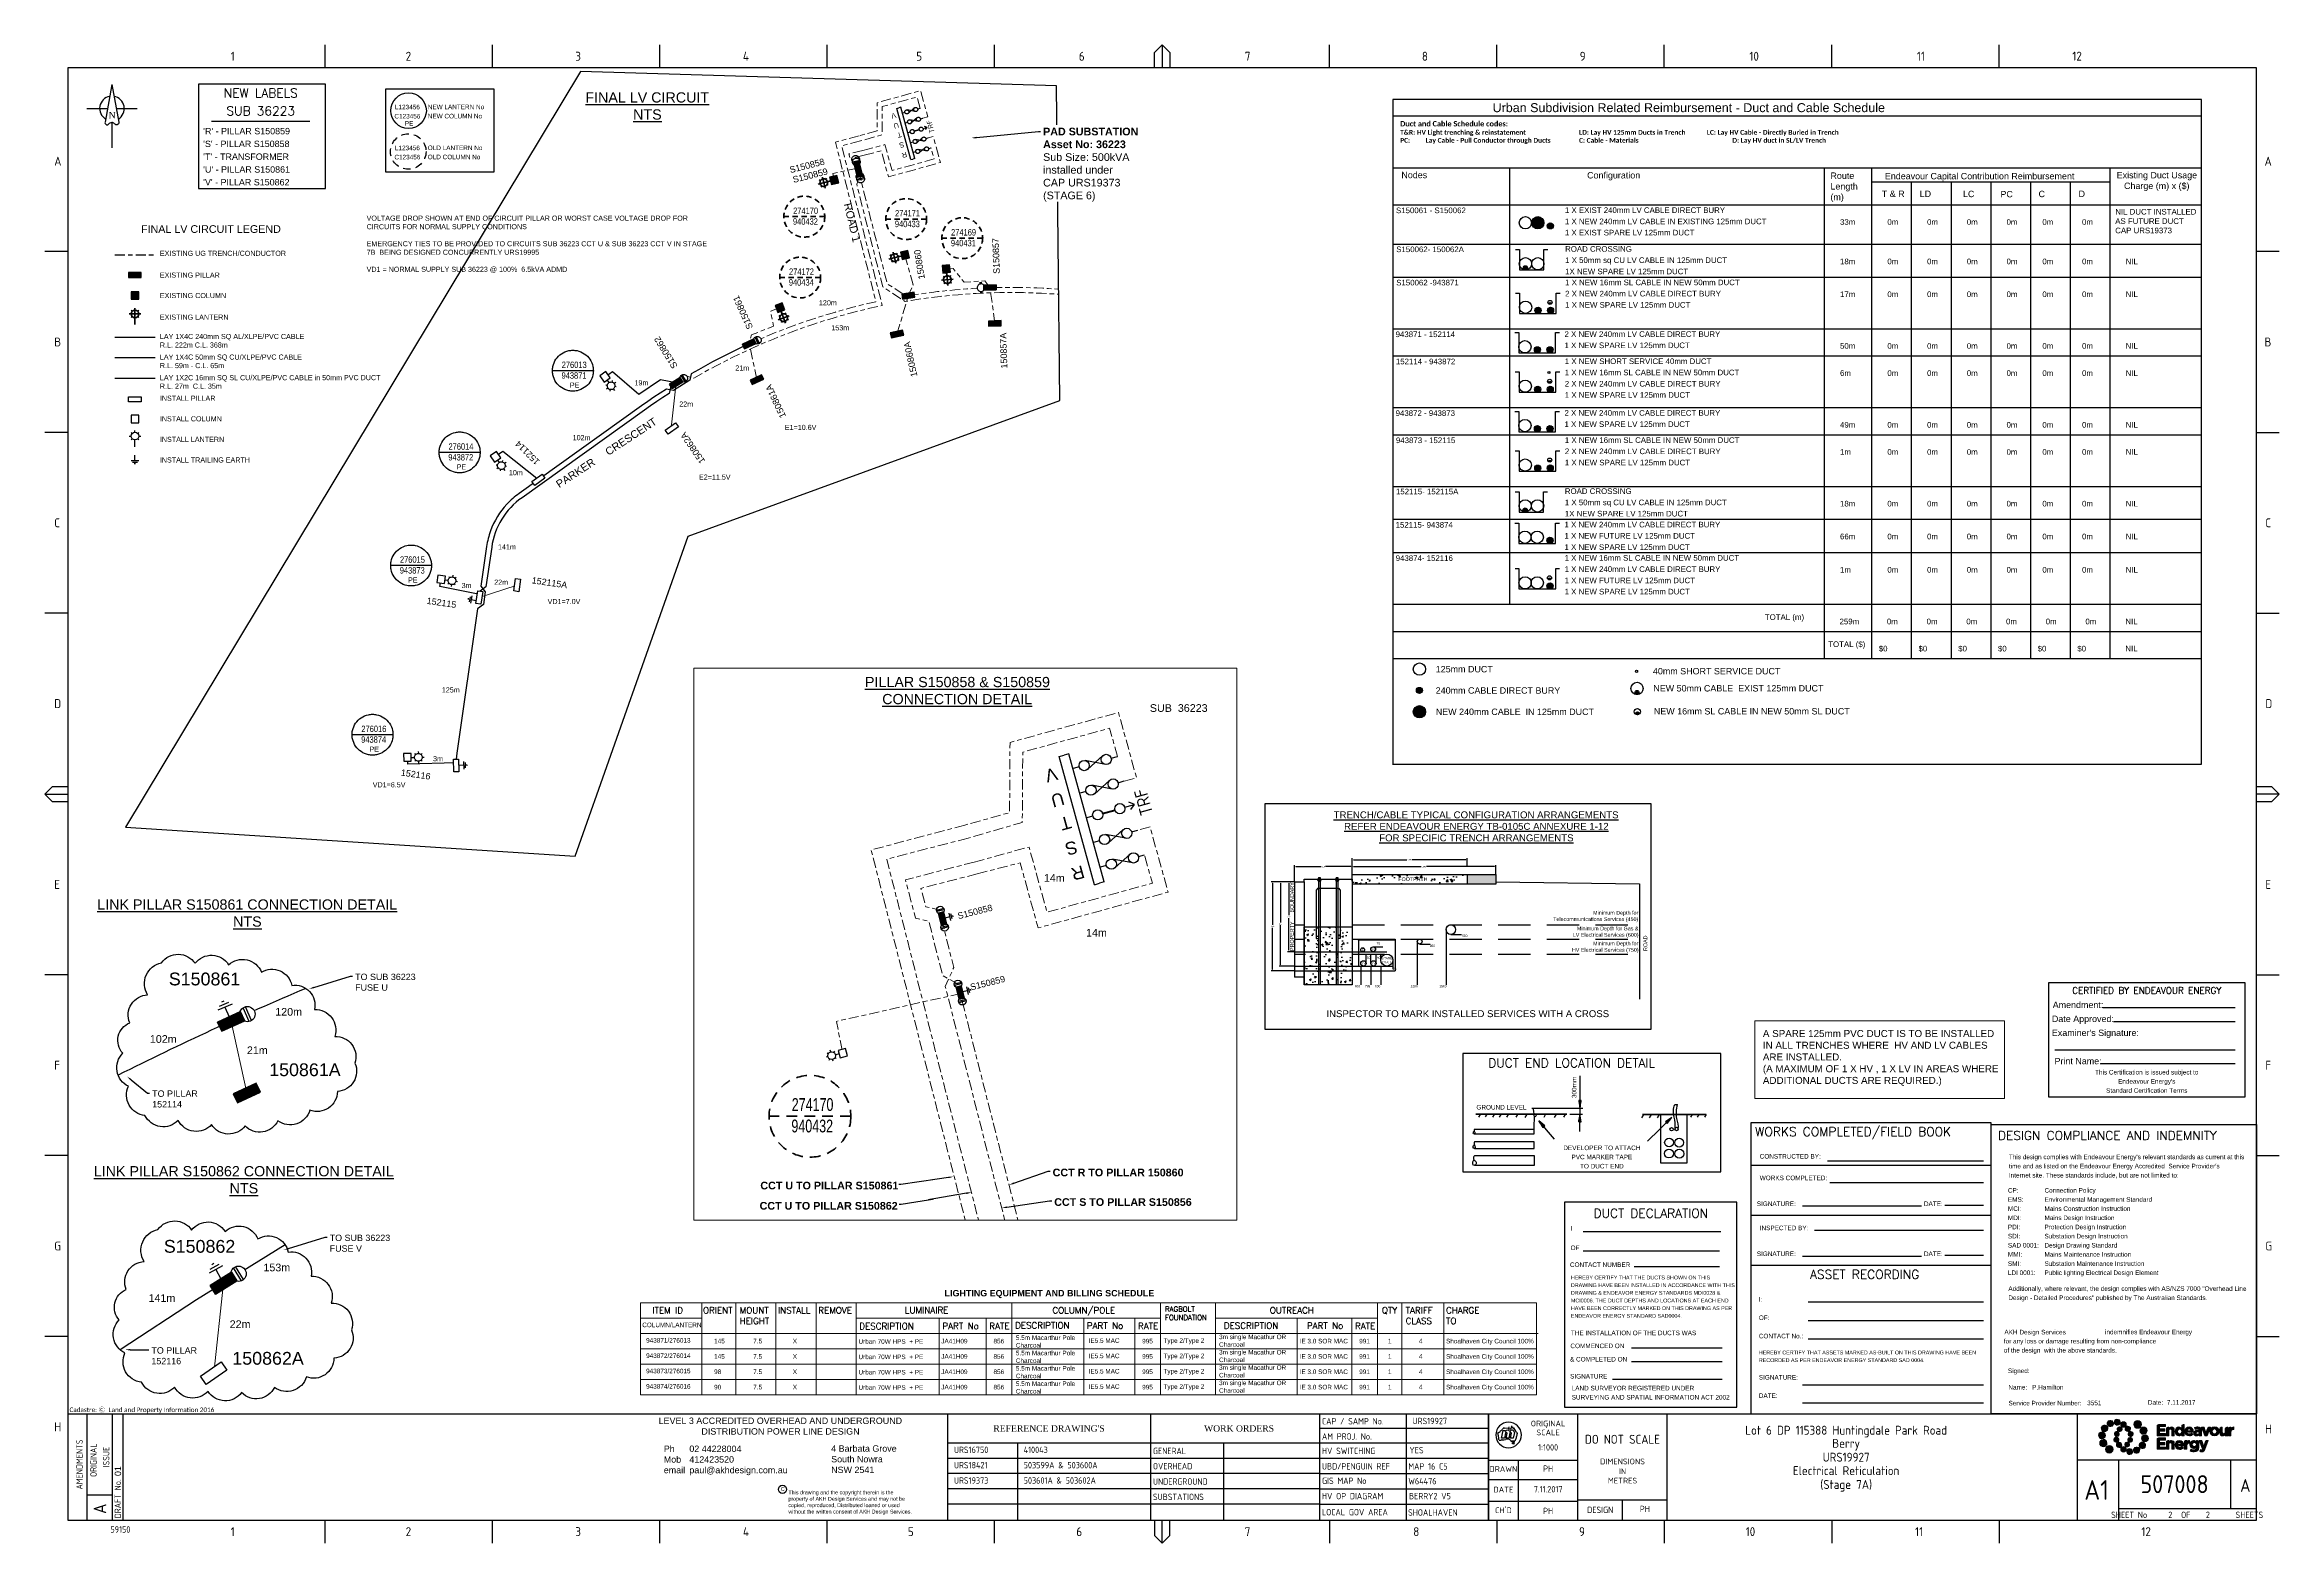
# Paper-space layout 'Retic2' of a CAD drawing. Header units: metres. Extents: x -30 to 845, y -5 to 581.
# The model-space entities are those that its viewports show. They can reach past a viewport. Long polylines and large blocks are cut down to what shows.
import ezdxf
from ezdxf import colors
from ezdxf.entities.mleader import LeaderData, LeaderLine
from ezdxf.enums import TextEntityAlignment as Align
from ezdxf.math import Vec2, Vec3

# ---------------------------------------------------------------- set-up
doc = ezdxf.new("R2010")
doc.units = ezdxf.units.M
for name, pattern in [('Cable Exist UG', [8.2, 4, -1.2, 1.8, -1.2]), ('Dash', [5, 3, -2]), ('DASHED2', [9.525, 6.35, -3.175]), ('IE Trench LV', [6.5, 5, -1.5])]:
    doc.linetypes.add(name, pattern=pattern)
doc.layers.get('0').update_dxf_attribs({"color": 6})
for name, color, linetype in [('_User Miscellaneous1', 251, 'Continuous'), ('_User Miscellaneous2', 7, 'Continuous'), ('_User Stage 5 LV', 7, 'Continuous'), ('_User Stage 5 Pillars', 7, 'Continuous'), ('_User Stage 6 LV', 7, 'Continuous'), ('Duct_SP_NEW', 2, 'Continuous'), ('Equip_LV_EXT', 7, 'Continuous'), ('Equip_LV_NEW', 2, 'Continuous'), ('Equip_SP_SL_EXT', 7, 'Continuous'), ('Equip_SP_SL_NEW', 2, 'Continuous'), ('Mains_HV_EXT', 7, 'Continuous'), ('Mains_LV_NEW_T84', 2, 'Continuous'), ('Mains_LV_NEW_T94', 2, 'Continuous'), ('Notes', 7, 'Continuous'), ('Notes_LV_MISC', 7, 'Continuous'), ('Notes_SL_MISC', 7, 'Continuous'), ('Notes_SP_NEW', 2, 'Continuous'), ('Panels_LV_SL_NEW', 2, 'Continuous'), ('Sub_LV_EXT', 7, 'Continuous'), ('SupportsUG_SP_EXT', 7, 'Continuous'), ('SupportsUG_SP_LV_SL_EXT', 7, 'Continuous'), ('SupportsUG_SP_LV_SL_NEW', 2, 'Continuous')]:
    doc.layers.add(name, color=color, linetype=linetype)
doc.layers.add('Cadastre Roads_SP_NEW', color=251, linetype='Continuous', lineweight=5)
doc.layers.add('Viewports', color=6, linetype='Continuous', plot=False)
doc.styles.add('COLUMN_LABEL', font='arial.ttf')
doc.styles.add('Elec', font='romand__.ttf')
doc.styles.add('iecARIAL', font='arial.ttf', dxfattribs={"height": 2})
doc.styles.add('iecISOCP', font='isocp.shx')
doc.styles.add('iecNAME', font='times.ttf')
doc.styles.add('iecTimesNewRoman', font='times.ttf')
doc.styles.add('IESYMBOL1', font='isocp.shx')
doc.styles.add('LotNum', font='isocp.shx', dxfattribs={"height": 1.8})
doc.styles.add('POLE_LABEL', font='arial.ttf')
doc.styles.add('RoadName', font='arial.ttf', dxfattribs={"height": 2.5})
doc.styles.add('SL_LABEL', font='arial.ttf', dxfattribs={"height": 2.5})
doc.styles.get("Standard").update_dxf_attribs({"font": 'arial.ttf'})
doc.linetypes.add('Cable 1', pattern='A,7,-3,["//",Standard,S=1.5,R=0,X=-2.1,Y=-0.7],-0.001', length=10.001)
doc.linetypes.add('Cable 5', pattern='A,10,-1,["o",Standard,S=2,R=0,X=-1,Y=-0.7],-1e-05,["o",Standard,S=2,R=0,X=-0.2,Y=-0.7],-1.2', length=12.20001)
doc.linetypes.add('Cable New UG', pattern='A,7,-0.25,["x",Standard,S=2,R=0,X=0.2,Y=-0.8],-2.1', length=9.35)
doc.linetypes.add('IECLCABD1', pattern='A,5.25,-0.1,["o",Standard,S=2,R=0,X=1.5,Y=-0.7],-4', length=9.35)
doc.linetypes.add('IECLCABS2', pattern='A,7,-3,["//",Standard,S=1.5,R=0,X=-2.54,Y=-0.8],-0.001', length=10.001)
doc.dimstyles.get("Standard").update_dxf_attribs({"dimtxt": 0.18, "dimasz": 0.18, "dimexe": 0.18, "dimexo": 0.0625, "dimgap": 0.09, "dimtad": 0, "dimtih": 1, "dimtoh": 1, "dimdec": 4, "dimzin": 0, "dimdsep": 46, "dimtxsty": 'Standard', "dimcen": 0.09, "dimadec": 0, "dimazin": 0, "dimtfac": 1, "dimtdec": 4, "dimtofl": 0, "dimtmove": 0, "dimatfit": 3, "dimfxl": 1, "dimtolj": 1, "dimtzin": 0, "dimarcsym": 0})
pattern_1 = [(50, (436.136, 275.0924), (6.83193, -0.59772), [0.71438, -7.85813]), (355, (436.136, 275.0924), (-1.3216, 7.16462), [0.5715, -6.2865]), (100.451, (436.7054, 275.0426), (5.51034, 6.56688), [0.60713, -6.67838]), (46.184, (436.136, 276.997), (10.16546, -1.5766), [1.0716, -11.7872]), (96.636, (436.983, 276.866), (8.9027, 9.2785), [0.9107, -10.0176]), (351.184, (436.136, 276.997), (8.9027, 9.2784), [0.85725, -9.42975]), (21, (437.0886, 276.521), (5.68556, -3.83496), [0.71438, -7.85813]), (326, (437.0886, 276.521), (2.31758, 6.90705), [0.5715, -6.2865]), (71.4514, (437.5623, 276.2016), (8.0031, 3.0721), [0.60713, -6.67838]), (37.5, (436.136, 275.0924), (0.11582, 3.170814), [0, -6.2103, 0, -6.38175, 0, -6.31031]), (7.5, (436.136, 275.0924), (2.50574, 3.75677), [0, -3.63855, 0, -6.06742, 0, -2.40506]), (327.5, (434.012, 275.0924), (5.08465, -0.21483), [0, -2.38125, 0, -7.4295, 0, -9.85838]), (317.5, (433.0595, 275.0924), (5.55484, 0.9535), [0, -3.09563, 0, -4.93395, 0, -7.00088])]

# ---------------------------------------------------------------- blocks, each defined once
blk = doc.blocks.new('NorthPnt 11(NP11)')
for p, q in [((-19.7, 0), (-3.5, 0)), ((-0.1, -10.9), (-0.1, -30.8)), ((3.3, 0), (19.7, 0))]:
    blk.add_line(p, q)
for points in [[(-0.1, 18.8), (-5.4, -10.7, 0.877048), (-2.3, -11.9, -0.1543), (-0.1, -10.9, 0.090511)], [(-0.1, 18.8), (5.3, -10.7, -0.877048), (2.1, -11.9, 0.1543), (-0.1, -10.9, -0.090511)]]:
    blk.add_lwpolyline(points, format="xyb")
for start, end in [(100.5988, 238.8643), (300.0994, 80.4374)]:
    blk.add_arc((0, 0), 9.64, start, end)
at = {"color": 7, "style": 'iecNAME'}
blk.add_text('N', height=5.02, dxfattribs=at).set_placement((-2.6, -7.8))
blk = doc.blocks.new('A$C30A46249')
at = {"color": 7, "lineweight": -3, "insert": (6.92, 4.97), "char_height": 1.79, "attachment_point": 7, "line_spacing_factor": 1.2}
blk.add_mtext('{\\fCalibri|b0|i0|c0|p34;\\C256;Cadastre: \\fMS Gothic|b0|i0|c128|p49;\\C250;\\c2236962;Ⓒ\\fMS Gothic|b0|i0|c0|p49; \\fCalibri|b0|i0|c0|p34;\\C256;Land and Property Information 2016}', dxfattribs=at)
blk = doc.blocks.new('NOTE_CERTIFIED-BY-IE')
at = {"color": 7, "linetype": 'Continuous', "lineweight": -3}
for p, q in [((21.25, 34.9), (73.15, 34.9)), ((25.46, 29.41), (73.15, 29.41)), ((2.51, 18.32), (73.15, 18.32)), ((20.45, 12.96), (73.15, 12.96))]:
    blk.add_line(p, q, dxfattribs=at)
blk.add_lwpolyline([(0, 0), (76.98, 0), (76.98, 44.52), (0, 44.52)], close=True)
at = {"color": 7, "lineweight": -3}
for s, p in [('Amendment:', (1.7, 35.94)), ('Date Approved:', (1.37, 30.47)), ("Examiner's Signature:", (1.37, 25.01))]:
    blk.add_text(s, height=2.5, dxfattribs=at).set_placement(p, align=Align.MIDDLE_LEFT)
at = {"color": 7, "lineweight": -3, "style": 'Elec'}
blk.add_text('CERTIFIED BY ENDEAVOUR ENERGY', height=2.52, dxfattribs=at).set_placement((38.51, 41.58), align=Align.MIDDLE_CENTER)
at = {"color": 7, "lineweight": -3}
blk.add_text('Print Name:', height=2.5, dxfattribs=at).set_placement((2.4, 11.95), align=Align.BOTTOM_LEFT)
at = {"color": 7, "lineweight": -3, "insert": (38.49, 5.99), "char_height": 1.79, "attachment_point": 5, "line_spacing_factor": 1.2}
blk.add_mtext("This Certification is issued subject to \\PEndeavour Energy's \\PStandard Certification Terms", dxfattribs=at)
blk = doc.blocks.new('akhlogo')
at = {"layer": '_User Miscellaneous2'}
blk.add_circle((113.53, 12.12), 1.6, dxfattribs=at)
at = {"layer": '_User Miscellaneous2', "attachment_point": 1}
for s, insert, char_height, width in [('\\pi5.9046;LEVEL 3 ACCREDITED OVERHEAD AND UNDERGROUND \\P\\pi22.653;DISTRIBUTION POWER LINE DESIGN ', (59.13, 40.21), 2.5, 106.6522), ('Ph ^I02 44228004{\\fCalibri|b0|i0|c0|p34; ^J}Mob^I412423520\\Pemail^Ipaul@akhdesign.com.au', (67.06, 29.24), 2.5, 53.0212), ('4 Barbata Grove\\PSouth Nowra\\PNSW 2541', (132.56, 29.34), 2.5, 39.4695), ('This drawing and the copyright therein is the property of AKH Design Services and may not be copied, reproduced, Distributed loaned or used without the written consent of AKH Design Services.', (115.82, 11.65), 1.5, 48.7359)]:
    blk.add_mtext(s, dxfattribs=dict(at, insert=insert, char_height=char_height, width=width))
at = {"layer": '_User Miscellaneous2', "char_height": 1.5, "attachment_point": 1}
for insert in [(112.87, 13), (112.88, 13)]:
    blk.add_mtext('C', dxfattribs=dict(at, insert=insert))
blk = doc.blocks.new('NOTE_DESIGN-COMPLIANCE')
blk.add_lwpolyline([(0, 113.3), (103.74, 113.3), (103.74, 0), (0, 0)], close=True)
at = {"color": 7, "lineweight": -3, "style": 'Elec'}
blk.add_text('DESIGN COMPLIANCE AND INDEMNITY', height=3.5, dxfattribs=at).set_placement((2.6, 106.13), align=Align.BOTTOM_LEFT)
at = {"color": 7, "lineweight": -3}
for s, p in [('Signed:', (6.54, 17.75)), ('Name:', (6.71, 11.32)), ('Service Provider Number:', (6.76, 5.11)), ('Date: ', (61.29, 5.38))]:
    blk.add_text(s, height=1.79, dxfattribs=at).set_placement(p, align=Align.TOP_LEFT)
at = {"color": 7, "lineweight": -3, "char_height": 1.79, "line_spacing_factor": 1.2}
for s, insert, attachment_point in [("This design complies with Endeavour Energy's relevant standards as current at this \\Ptime and as listed on the Endeavour Energy Accredited  Service Provider's\\PInternet site. These standards include, but are not limited to:", (6.92, 92.16), 7), ('CP:^I^IConnection Policy\\PEMS:^I^IEnvironmental Management Standard\\PMCI:^I^IMains Construction Instruction\\PMDI:^I^IMains Design Instruction\\PPDI:^I^IProtection Design Instruction\\PSDI:^I^ISubstation Design Instruction\\PSAD 0001:^IDesign Drawing Standard\\PMMI:^I^IMains Maintenance Instruction\\PSMI:^I^ISubstation Maintenance Instruction\\PLDI 0001:^IPublic lighting Electrical Design Element ', (6.53, 88.36), 1), ('\\PAdditionally, where relevant, the design complies with AS/NZS 7000 "Overhead Line\\PDesign - Detailed Procedures" published by The Australian Standards.', (6.7, 53.5), 1), ('                                                         indemnifies Endeavour Energy \\Pfor any loss or damage resulting from non-compliance \\Pof the design  with the above standards.', (4.93, 32.94), 1)]:
    blk.add_mtext(s, dxfattribs=dict(at, insert=insert, attachment_point=attachment_point))
at = {"ltscale": 0.5}
for tag, p in [('COMPANYNAME', (5.15, 31.1)), ('NAME', (16, 9.52)), ('SPN', (37.54, 3.38)), ('DATE', (68.73, 3.59))]:
    blk.add_attdef(tag, p, '', height=1.8, dxfattribs=at)
blk = doc.blocks.new('NOTE_WORKS-COMPLETED')
at = {"lineweight": -3}
for p, q in [((94.11, 97.2), (0, 97.2)), ((94.11, 77.62), (0, 77.62)), ((93.87, 58.03), (0, 58.03))]:
    blk.add_line(p, q, dxfattribs=at)
at = {"color": 7, "linetype": 'Continuous', "lineweight": -3}
for p, q in [((30, 99), (91.13, 99)), ((31, 90.55), (91.13, 90.55)), ((20.3, 81.37), (66.83, 81.37)), ((75.92, 81.71), (91.13, 81.71)), ((25, 71.88), (91.13, 71.88)), ((20.3, 61.78), (66.83, 61.78)), ((75.92, 62.13), (91.13, 62.13)), ((22.5, 43.79), (91.13, 43.79)), ((22.5, 36.59), (91.13, 36.59)), ((22.5, 29.42), (91.13, 29.42)), ((20.3, 11.37), (91.13, 11.37)), ((20.3, 4.28), (91.13, 4.28))]:
    blk.add_line(p, q, dxfattribs=at)
at = {"lineweight": -3}
blk.add_lwpolyline([(0, 0), (94.11, 0), (94.11, 113.95), (0, 113.95)], close=True, dxfattribs=at)
at = {"color": 7, "lineweight": -3, "style": 'Elec'}
blk.add_text('WORKS COMPLETED/FIELD BOOK', height=3.5, dxfattribs=at).set_placement((1.75, 110.45), align=Align.MIDDLE_LEFT)
at = {"color": 7, "lineweight": -3}
for s, p in [('CONSTRUCTED BY:', (3.51, 100.79)), ('WORKS COMPLETED:', (3.52, 92.34)), ('INSPECTED BY:', (3.52, 72.76))]:
    blk.add_text(s, height=1.79, dxfattribs=at).set_placement(p, align=Align.MIDDLE_LEFT)
for s, p in [('SIGNATURE:', (10, 82.23)), ('DATE:', (71.45, 82.23)), ('SIGNATURE:', (10, 62.65)), ('DATE:', (71.45, 62.65))]:
    blk.add_text(s, height=1.79, dxfattribs=at).set_placement(p, align=Align.MIDDLE_CENTER)
at = {"color": 7, "lineweight": -3, "style": 'Elec'}
blk.add_text('ASSET RECORDING', height=3.5, dxfattribs=at).set_placement((23.19, 56.32), align=Align.TOP_LEFT)
at = {"color": 7, "lineweight": -3, "insert": (3.17, 45.68), "char_height": 1.79, "width": 89.6105, "attachment_point": 1, "line_spacing_factor": 1.2}
blk.add_mtext('I:\\P\\POF:\\P\\PCONTACT No.:\\P{\\H0.83799x;\\PHEREBY CERTIFY THAT ASSETS MARKED AS-BUILT ON THIS DRAWING HAVE BEEN\\PRECORDED AS PER ENDEAVOR ENERGY STANDARD SAD 0004.}\\P\\PSIGNATURE:\\P\\PDATE:', dxfattribs=at)
at = {"color": 7, "lineweight": -3}
for tag, p in [('CONSTRUCTEDBY', (32.92, 99.87)), ('WORKSCOMPLETED', (32.93, 91.44)), ('SIGNATURE', (23.86, 81.87)), ('DATE', (77.31, 82.21)), ('INSPECTEDBY', (25.68, 72.38)), ('SIGNATURE', (24.59, 62.28)), ('DATE', (77.75, 62.63)), ('ASSETRECORD', (28.77, 44.53)), ('ASSETRECORDOF', (28.5, 37.33)), ('CONTACTNO', (28.5, 30.15)), ('SIGNATURE', (31.79, 12.95)), ('DATE', (32, 5.02))]:
    blk.add_attdef(tag, p, '', height=1.79, dxfattribs=at)
blk = doc.blocks.new('*U15')
blk.add_wipeout([(-2.47, 3), (2.47, 3), (2.47, 1.02), (-2.47, 1.02)])
at = {"lineweight": -3}
blk.add_lwpolyline([(-2.47, 3), (2.47, 3), (2.47, 1.02), (-2.47, 1.02)], close=True, dxfattribs=at)
for tag, height, flags, p in [('ASSET_NUM', 2.5, 8, (2, 4)), ('STREET_CODE', 0.2, 9, (1.5, 2)), ('OWNED_BY', 0.2, 9, (1.5, 1.8)), ('OPERATED_BY', 0.2, 9, (1.5, 1.6)), ('STATE', 0.2, 9, (1.5, 1.2)), ('SUPPORT_TYPE', 0.2, 9, (1.5, 1)), ('SUBURB', 0.2, 9, (1.5, 0.2)), ('STREETNAME', 0.2, 9, (1.5, 0)), ('MAINTAINED_BY', 0.2, 9, (1.5, 1.4)), ('USAGE', 0.2, 9, (1.5, 0.8)), ('LEGEND', 0.2, 9, (1.5, 0.6)), ('PARENT', 0.2, 9, (1.5, 0.4)), ('Z', 0.2, 1, (1.5, -0.6)), ('LOCATION', 0.2, 9, (1.5, -0.2)), ('NOTES', 0.2, 9, (1.5, -0.4))]:
    blk.add_attdef(tag, text='', height=height, dxfattribs=dict(flags=flags)).set_placement(p, align=Align.MIDDLE_LEFT)
blk = doc.blocks.new('COLUMN_NEW')
blk.add_wipeout([(-1.485, -1.485), (1.485, -1.485), (1.485, 1.485), (-1.485, 1.485)])
at = {"lineweight": -3}
blk.add_lwpolyline([(-1.485, -1.485), (1.485, -1.485), (1.485, 1.485), (-1.485, 1.485)], close=True, dxfattribs=at)
at = {"style": 'POLE_LABEL', "flags": 9}
blk.add_attdef('STRUCTURE_PLANT_NUMBER', text='', height=0.2, dxfattribs=at).set_placement((1.5, 0.242), align=Align.MIDDLE_LEFT)
for tag, height, flags, p in [('STREET_CODE', 0.2, 9, (1.5, 0)), ('ASSET_NUM', 2.5, 8, (2, 2)), ('Z', 0.2, 1, (1.5, -2.8)), ('OWNED_BY', 0.2, 9, (1.5, -0.4)), ('OPERATED_BY', 0.2, 9, (1.5, -0.6)), ('STATE', 0.2, 9, (1.5, -1)), ('SUBURB', 0.2, 9, (1.5, -1.8)), ('STREETNAME', 0.2, 9, (1.5, -2)), ('COLUMN_TYPE', 0.2, 9, (1.5, -0.2)), ('USAGE', 0.2, 9, (1.5, -1.2)), ('MAINTAINED_BY', 0.2, 9, (1.5, -0.8)), ('LEGEND', 0.2, 9, (1.5, -1.4)), ('PARENT', 0.2, 9, (1.5, -1.6)), ('LOCATION', 0.2, 9, (1.5, -2.2)), ('NOTES', 0.2, 9, (1.5, -2.4)), ('LABEL_ALIGNMENT', 0.2, 9, (1.5, -2.6))]:
    blk.add_attdef(tag, text='', height=height, dxfattribs=dict(flags=flags)).set_placement(p, align=Align.MIDDLE_LEFT)
blk = doc.blocks.new('*U14')
blk.add_hatch(color=256).paths.add_polyline_path([(-2.475, 3), (-2.475, 1.02), (2.475, 1.02), (2.475, 3)])
blk.add_lwpolyline([(-2.475, 1.02), (2.475, 1.02), (2.475, 3), (-2.475, 3)], close=True)
at = {"style": 'iecARIAL', "flags": 8}
blk.add_attdef('ASSET_NUM', (1.5, 3.5), '', height=2.5, dxfattribs=at)
for tag, p, flags in [('OWNED_BY', (0, -0.2), 9), ('STATE', (0, -0.4), 9), ('SUPPORT_TYPE', (0, -0.6), 9), ('STREETNAME', (0, -1.8), 9), ('SUBURB', (0, -2), 1), ('USAGE', (0, -0.8), 9), ('LEGEND', (0, -1), 9), ('LOCATION', (0, -1.2), 9), ('NOTES', (0, -1.4), 9), ('PARENT', (0, -1.6), 9)]:
    blk.add_attdef(tag, p, '', height=0.2, dxfattribs=dict(flags=flags))
blk = doc.blocks.new('SL_LANTERN_EXT')
at = {"lineweight": 40}
for p, q in [((-2.25, 4.22), (2.25, 4.22)), ((-1.46, 5.68), (-1.06, 5.28)), ((-1.46, 2.76), (-1.06, 3.16)), ((0, 1.97), (0, 6.47)), ((0, 0), (0, 2.72)), ((1.46, 5.68), (1.06, 5.28)), ((1.46, 2.76), (1.06, 3.16))]:
    blk.add_line(p, q, dxfattribs=at)
blk.add_circle((0, 4.22), 1.5, dxfattribs=at)
at = {"style": 'iecARIAL', "flags": 8}
blk.add_attdef('ASSET_NUM', (1.5, 1.5), '', height=2.5, dxfattribs=at)
for tag, p, height, flags in [('OPERATING_VOLTAGE', (0.98, -1.65), 0.2, 9), ('ORIENTATION', (0.98, -1.85), 0.2, 9), ('OWNED_BY', (0.98, -2.05), 0.2, 9), ('STATE', (0.98, -2.25), 0.2, 9), ('CONSTRUCTED_VOLTAGE', (0.98, -0.65), 0.2, 9), ('CONTROL_TYPE', (0.98, -0.85), 0.2, 9), ('LANTERN_PURPOSE', (0.98, -1.05), 0.2, 9), ('LANTERN_TYPE', (0.98, -1.25), 0.2, 9), ('NO_PHASES', (0.98, -1.45), 0.2, 9), ('USAGE', (0.98, -2.45), 0.2, 9), ('CEXIST', (0.98, -2.65), 0.2, 9), ('CNEW', (0.98, -2.85), 0.2, 9), ('CNUMBER', (0.98, -3.05), 0.2, 9), ('CREMOVE', (0.98, -3.25), 0.2, 9), ('CREPLACE', (0.98, -3.45), 0.2, 9), ('LKINGHEIGHT', (0.98, -3.65), 0.2, 9), ('LBRACKET', (0.98, -3.85), 0.2, 9), ('LBRACKETVOCAB', (0.98, -4.05), 0.2, 9), ('LCATEGORY', (0.98, -4.25), 0.2, 9), ('LCHARGE1', (0.98, -4.45), 0.2, 9), ('LCHARGE1PERCENT', (0.98, -4.65), 0.2, 9), ('LCHARGE2', (0.98, -4.85), 0.2, 9), ('LCHARGE2PERCENT', (0.98, -5.05), 0.2, 9), ('LCHARGE3', (0.98, -5.25), 0.2, 9), ('LCHARGE3PERCENT', (0.98, -5.45), 0.2, 9), ('LEXIST', (0.98, -5.65), 0.2, 9), ('LLAMP', (0.98, -5.85), 0.2, 9), ('LLAMPVOCAB', (0.98, -6.05), 0.2, 9), ('LMAST', (0.98, -6.25), 0.2, 9), ('LMASTVOCAB', (0.98, -6.45), 0.2, 9), ('LNEW', (0.98, -6.65), 0.2, 9), ('LANTNUMBER', (0.98, -6.85), 0.2, 9), ('LOUTREACH', (0.98, -7.25), 0.2, 9), ('LOUTREACHVOCAB', (0.98, -7.45), 0.2, 9), ('LRATECODE', (0.98, -7.65), 0.2, 9), ('LREMOVE', (0.98, -7.85), 0.2, 9), ('LREPLACE', (0.98, -8.05), 0.2, 9), ('LTYPE', (0.98, -8.25), 0.2, 9), ('LTYPEVOCAB', (0.98, -8.45), 0.2, 9), ('LEGEND', (0.98, -8.65), 0.2, 9), ('LOCATION', (0.98, -8.85), 0.2, 9), ('LNUMBER', (2.18, -3.25), 2.5, 8), ('STREETNAME', (0.98, -9.25), 0.2, 9), ('SUBURB', (0.98, -9.45), 0.2, 1), ('NOTES', (0.98, -9.05), 0.2, 9)]:
    blk.add_attdef(tag, p, '', height=height, dxfattribs=dict(flags=flags))
blk = doc.blocks.new('SL_LANTERN_NEW')
at = {"flags": 9}
for tag, p in [('CNUMBER', (0, -2.8)), ('CREMOVE', (0, -3)), ('CREPLACE', (0, -3.2)), ('SUBURB', (0, -8.6)), ('STREETNAME', (0, -8.8)), ('LKINGHEIGHT', (0, -3.4)), ('LBRACKET', (0, -3.6)), ('LBRACKETVOCAB', (0, -3.8)), ('LCATEGORY', (0, -4)), ('LCHARGE1', (0, -4.2)), ('LCHARGE1PERCENT', (0, -4.4)), ('LCHARGE2', (0, -4.6)), ('LCHARGE2PERCENT', (0, -4.8)), ('LCHARGE3', (0, -5)), ('LCHARGE3PERCENT', (0, -5.2)), ('LEXIST', (0, -5.4)), ('LLAMP', (0, -5.6)), ('LLAMPVOCAB', (0, -5.8)), ('LMAST', (0, -6)), ('LMASTVOCAB', (0, -6.2)), ('LNEW', (0, -6.4)), ('LANTNUMBER', (0, -6.6)), ('LOUTREACH', (0, -7)), ('LOUTREACHVOCAB', (0, -7.2)), ('LRATECODE', (0, -7.4)), ('LREMOVE', (0, -7.6)), ('LREPLACE', (0, -7.8)), ('LTYPE', (0, -8)), ('LTYPEVOCAB', (0, -8.2)), ('LEGEND', (0, -8.4)), ('LOCATION', (0, -9)), ('NOTES', (0, -9.2)), ('MAINTAINED_BY', (0, -9.86))]:
    blk.add_attdef(tag, text='', height=0.2, dxfattribs=at).set_placement(p, align=Align.MIDDLE_LEFT)
blk.add_attdef('OPERATED_BY', (0, -9.61), '', height=0.2, dxfattribs=at)
blk.add_wipeout([(0, 6.47), (1.46, 5.68), (2.25, 4.22), (1.46, 2.76), (0, 1.86), (-1.46, 2.76), (-2.25, 4.22), (-1.46, 5.68)])
for p, q in [((-2.25, 4.22), (-1.5, 4.22)), ((-1.46, 5.68), (-1.06, 5.28)), ((-1.46, 2.76), (-1.06, 3.16)), ((0, 5.72), (0, 6.47)), ((0, 0), (0, 2.72)), ((0, 0), (0, 0)), ((1.46, 5.68), (1.06, 5.28)), ((1.46, 2.76), (1.06, 3.16)), ((1.5, 4.22), (2.25, 4.22))]:
    blk.add_line(p, q)
blk.add_circle((0, 4.22), 1.5)
at = {"flags": 1}
blk.add_attdef('Z', (0, 0), '', height=0.2, dxfattribs=at)
at = {"style": 'SL_LABEL'}
for tag, height, flags, p in [('ASSET_NUM', 2.5, 8, (2, 2)), ('STREET_CODE', 0.2, 9, (0, -0.2))]:
    blk.add_attdef(tag, text='', height=height, dxfattribs=dict(at, flags=flags)).set_placement(p, align=Align.MIDDLE_LEFT)
for tag, height, flags, p in [('CONSTRUCTED_VOLTAGE', 0.2, 9, (0, -0.4)), ('CONTROL_TYPE', 0.2, 9, (0, -0.6)), ('OPERATING_VOLTAGE', 0.2, 9, (0, -1.4)), ('ORIENTATION', 0.2, 9, (0, -1.6)), ('OWNED_BY', 0.2, 9, (0, -1.8)), ('STATE', 0.2, 9, (0, -2)), ('CEXIST', 0.2, 9, (0, -2.4)), ('CNEW', 0.2, 9, (0, -2.6)), ('LANTERN_PURPOSE', 0.2, 9, (0, -0.8)), ('LANTERN_TYPE', 0.2, 9, (0, -1)), ('NO_PHASES', 0.2, 9, (0, -1.2)), ('USAGE', 0.2, 9, (0, -2.2)), ('LNUMBER', 2.5, 8, (1.2, -2.8))]:
    blk.add_attdef(tag, text='', height=height, dxfattribs=dict(flags=flags)).set_placement(p, align=Align.MIDDLE_LEFT)
blk = doc.blocks.new('Earth')
for p, q in [((0, -2.04), (0, 0)), ((-1.5, -2.04), (1.5, -2.04)), ((-1, -2.64), (1, -2.64)), ((-0.25, -3.24), (0.25, -3.24))]:
    blk.add_line(p, q)
blk = doc.blocks.new('NOTE_SUB-LABELS')
at = {"color": 7, "lineweight": 30}
blk.add_line((5.108849, 26.43835), (43.608849, 26.43835), dxfattribs=at)
blk.add_lwpolyline([(0, 0), (49.749988, 0), (49.749988, 40.915118), (0, 40.915118)], close=True)
at = {"color": 7, "insert": (24.358849, 33.915118), "char_height": 3.5, "attachment_point": 5, "line_spacing_factor": 1.2, "style": 'Elec'}
blk.add_mtext('NEW LABELS\\PSUB 36223', dxfattribs=at)
at = {"color": 7, "insert": (1.858849, 12.5), "char_height": 2.5, "attachment_point": 4, "line_spacing_factor": 1.2}
blk.add_mtext("'R' - PILLAR S150859\\P'S' - PILLAR S150858\\P'T' - TRANSFORMER\\P'U' - PILLAR S150861\\P'V' - PILLAR S150862", dxfattribs=at)
blk = doc.blocks.new('NOTE_LANTERN-COLUMN-NUM')
blk.add_lwpolyline([(0, 0), (42.48, 0), (42.48, 32.37), (0, 32.37)], close=True)
blk.add_circle((9.02, 23.95), 6.95)
at = {"linetype": 'Dash'}
blk.add_circle((8.91, 7.95), 6.95, dxfattribs=at)
at = {"color": 7, "char_height": 1.79, "line_spacing_factor": 1.2}
for s, insert, attachment_point in [('L123456\\PC123456', (8.56, 23.57), 5), ('NEW LANTERN No\\PNEW COLUMN No', (16.53, 23.61), 4), ('PE', (7.55, 19), 4), ('L123456\\PC123456', (8.56, 7.57), 5), ('OLD LANTERN No\\POLD COLUMN No', (16.53, 7.61), 4)]:
    blk.add_mtext(s, dxfattribs=dict(at, insert=insert, attachment_point=attachment_point))
blk = doc.blocks.new('EE_LOGO')
h = blk.add_hatch(color=7)
edge = h.paths.add_edge_path()
edge.add_spline(control_points=[(-25.34, 1.94), (-26.08, 1.98), (-26.72, 1.41), (-26.77, 0.66), (-26.81, -0.09), (-26.24, -0.72), (-25.49, -0.77), (-24.74, -0.81), (-24.1, -0.24), (-24.06, 0.51), (-24.02, 1.25), (-24.59, 1.89), (-25.34, 1.94)], knot_values=[0, 0, 0, 0, 1, 1, 1, 2, 2, 2, 3, 3, 3, 4, 4, 4, 4], degree=3, periodic=0)
h = blk.add_hatch(color=7)
edge = h.paths.add_edge_path()
edge.add_spline(control_points=[(-23.73, 4.46), (-24.34, 4.81), (-25.13, 4.61), (-25.49, 3.99), (-25.85, 3.38), (-25.64, 2.59), (-25.03, 2.23), (-24.41, 1.87), (-23.63, 2.08), (-23.27, 2.69), (-22.91, 3.31), (-23.12, 4.1), (-23.73, 4.46)], knot_values=[0, 0, 0, 0, 1, 1, 1, 2, 2, 2, 3, 3, 3, 4, 4, 4, 4], degree=3, periodic=0)
h = blk.add_hatch(color=7)
edge = h.paths.add_edge_path()
edge.add_spline(control_points=[(-21.12, 5.87), (-21.48, 6.44), (-22.24, 6.61), (-22.81, 6.24), (-23.37, 5.88), (-23.54, 5.12), (-23.17, 4.55), (-22.81, 3.98), (-22.05, 3.82), (-21.48, 4.19), (-20.92, 4.55), (-20.75, 5.31), (-21.12, 5.87)], knot_values=[0, 0, 0, 0, 1, 1, 1, 2, 2, 2, 3, 3, 3, 4, 4, 4, 4], degree=3, periodic=0)
h = blk.add_hatch(color=7)
edge = h.paths.add_edge_path()
edge.add_spline(control_points=[(-19.43, 2.06), (-19.94, 2.17), (-20.44, 1.84), (-20.55, 1.33), (-20.66, 0.82), (-20.34, 0.32), (-19.83, 0.21), (-19.32, 0.1), (-18.81, 0.42), (-18.71, 0.93), (-18.59, 1.44), (-18.92, 1.95), (-19.43, 2.06)], knot_values=[0, 0, 0, 0, 1, 1, 1, 2, 2, 2, 3, 3, 3, 4, 4, 4, 4], degree=3, periodic=0)
h = blk.add_hatch(color=7)
edge = h.paths.add_edge_path()
edge.add_spline(control_points=[(-18.27, 5.87), (-18.34, 6.5), (-18.91, 6.97), (-19.54, 6.9), (-20.18, 6.84), (-20.65, 6.27), (-20.58, 5.63), (-20.52, 4.99), (-19.95, 4.53), (-19.31, 4.59), (-18.67, 4.66), (-18.21, 5.23), (-18.27, 5.87)], knot_values=[0, 0, 0, 0, 1, 1, 1, 2, 2, 2, 3, 3, 3, 4, 4, 4, 4], degree=3, periodic=0)
h = blk.add_hatch(color=7)
edge = h.paths.add_edge_path()
edge.add_spline(control_points=[(-15.91, 4.86), (-15.91, 4.26), (-16.4, 3.77), (-17, 3.77), (-17.6, 3.77), (-18.08, 4.26), (-18.08, 4.86), (-18.08, 5.46), (-17.6, 5.95), (-17, 5.95), (-16.4, 5.95), (-15.91, 5.46), (-15.91, 4.86)], knot_values=[0, 0, 0, 0, 1, 1, 1, 2, 2, 2, 3, 3, 3, 4, 4, 4, 4], degree=3, periodic=0)
edge = h.paths.add_edge_path()
edge.add_spline(control_points=[(-18.29, 3.97), (-18.8, 4.08), (-19.3, 3.76), (-19.41, 3.25), (-19.52, 2.74), (-19.2, 2.23), (-18.69, 2.12), (-18.18, 2.01), (-17.67, 2.33), (-17.56, 2.84), (-17.45, 3.35), (-17.78, 3.86), (-18.29, 3.97)], knot_values=[0, 0, 0, 0, 1, 1, 1, 2, 2, 2, 3, 3, 3, 4, 4, 4, 4], degree=3, periodic=0)
h = blk.add_hatch(color=7)
edge = h.paths.add_edge_path()
edge.add_spline(control_points=[(-14.59, 2.36), (-14.16, 2.75), (-14.12, 3.41), (-14.51, 3.84), (-14.89, 4.27), (-15.55, 4.31), (-15.99, 3.93), (-16.42, 3.54), (-16.46, 2.88), (-16.07, 2.45), (-15.69, 2.01), (-15.02, 1.98), (-14.59, 2.36)], knot_values=[0, 0, 0, 0, 1, 1, 1, 2, 2, 2, 3, 3, 3, 4, 4, 4, 4], degree=3, periodic=0)
edge = h.paths.add_edge_path()
edge.add_spline(control_points=[(-15.91, 4.86), (-15.91, 4.26), (-16.4, 3.77), (-17, 3.77), (-17.6, 3.77), (-18.08, 4.26), (-18.08, 4.86), (-18.08, 5.46), (-17.6, 5.95), (-17, 5.95), (-16.4, 5.95), (-15.91, 5.46), (-15.91, 4.86)], knot_values=[0, 0, 0, 0, 1, 1, 1, 2, 2, 2, 3, 3, 3, 4, 4, 4, 4], degree=3, periodic=0)
h = blk.add_hatch(color=7)
edge = h.paths.add_edge_path()
edge.add_spline(control_points=[(-15.91, 4.86), (-15.91, 4.26), (-16.4, 3.77), (-17, 3.77), (-17.6, 3.77), (-18.08, 4.26), (-18.08, 4.86), (-18.08, 5.46), (-17.6, 5.95), (-17, 5.95), (-16.4, 5.95), (-15.91, 5.46), (-15.91, 4.86)], knot_values=[0, 0, 0, 0, 1, 1, 1, 2, 2, 2, 3, 3, 3, 4, 4, 4, 4], degree=3, periodic=0)
edge = h.paths.add_edge_path(flags=16)
edge.add_spline(control_points=[(-15.91, 4.86), (-15.91, 4.26), (-16.4, 3.77), (-17, 3.77), (-17.6, 3.77), (-18.08, 4.26), (-18.08, 4.86), (-18.08, 5.46), (-17.6, 5.95), (-17, 5.95), (-16.4, 5.95), (-15.91, 5.46), (-15.91, 4.86)], knot_values=[0, 0, 0, 0, 1, 1, 1, 2, 2, 2, 3, 3, 3, 4, 4, 4, 4], degree=3, periodic=0)
h = blk.add_hatch(color=7)
edge = h.paths.add_edge_path()
edge.add_spline(control_points=[(-13.94, 0.18), (-13.41, 0.32), (-13.09, 0.87), (-13.23, 1.4), (-13.37, 1.93), (-13.92, 2.25), (-14.45, 2.11), (-14.98, 1.97), (-15.3, 1.42), (-15.16, 0.89), (-15.02, 0.36), (-14.47, 0.04), (-13.94, 0.18)], knot_values=[0, 0, 0, 0, 1, 1, 1, 2, 2, 2, 3, 3, 3, 4, 4, 4, 4], degree=3, periodic=0)
h = blk.add_hatch(color=7)
edge = h.paths.add_edge_path()
edge.add_spline(control_points=[(-9.93, 4.86), (-9.93, 4.03), (-10.61, 3.35), (-11.44, 3.35), (-12.28, 3.35), (-12.95, 4.03), (-12.95, 4.86), (-12.95, 5.69), (-12.28, 6.37), (-11.44, 6.37), (-10.61, 6.37), (-9.93, 5.69), (-9.93, 4.86)], knot_values=[0, 0, 0, 0, 1, 1, 1, 2, 2, 2, 3, 3, 3, 4, 4, 4, 4], degree=3, periodic=0)
h = blk.add_hatch(color=7)
edge = h.paths.add_edge_path()
edge.add_spline(control_points=[(-8.55, 1.13), (-7.83, 1.45), (-7.5, 2.29), (-7.82, 3.01), (-8.14, 3.73), (-8.98, 4.06), (-9.7, 3.74), (-10.42, 3.42), (-10.75, 2.58), (-10.43, 1.86), (-10.11, 1.14), (-9.27, 0.81), (-8.55, 1.13)], knot_values=[0, 0, 0, 0, 1, 1, 1, 2, 2, 2, 3, 3, 3, 4, 4, 4, 4], degree=3, periodic=0)
h = blk.add_hatch(color=7)
edge = h.paths.add_edge_path()
edge.add_spline(control_points=[(-8.66, -1.92), (-7.91, -1.96), (-7.27, -1.39), (-7.23, -0.64), (-7.19, 0.1), (-7.76, 0.74), (-8.51, 0.78), (-9.25, 0.83), (-9.89, 0.26), (-9.94, -0.49), (-9.98, -1.24), (-9.41, -1.88), (-8.66, -1.92)], knot_values=[0, 0, 0, 0, 1, 1, 1, 2, 2, 2, 3, 3, 3, 4, 4, 4, 4], degree=3, periodic=0)
h = blk.add_hatch(color=7)
edge = h.paths.add_edge_path()
edge.add_spline(control_points=[(-3.85, 0.44), (-3.85, 0.44), (-3.85, 4.25), (-3.85, 4.3), (-3.85, 4.35), (-3.85, 4.86), (-3.29, 4.86), (-2.74, 4.86), (-0.49, 4.86), (-0.49, 4.86), (-0.49, 4.86), (-0.49, 4), (-0.49, 4), (-0.49, 4), (-2.89, 4), (-2.89, 4), (-2.89, 4), (-2.89, 3.1), (-2.89, 3.1), (-2.89, 3.1), (-0.8, 3.1), (-0.8, 3.1), (-0.8, 3.1), (-0.8, 2.23), (-0.8, 2.23), (-0.8, 2.23), (-2.89, 2.23), (-2.89, 2.23), (-2.89, 2.23), (-2.89, 1.31), (-2.89, 1.31), (-2.89, 1.31), (-0.49, 1.31), (-0.49, 1.31), (-0.49, 1.31), (-0.49, 0.44), (-0.49, 0.44), (-0.49, 0.44), (-3.85, 0.44), (-3.85, 0.44)], knot_values=[0, 0, 0, 0, 1, 1, 1, 2, 2, 2, 3, 3, 3, 4, 4, 4, 5, 5, 5, 6, 6, 6, 7, 7, 7, 8, 8, 8, 9, 9, 9, 10, 10, 10, 11, 11, 11, 12, 12, 12, 13, 13, 13, 13], degree=3, periodic=0)
h = blk.add_hatch(color=7)
edge = h.paths.add_edge_path()
edge.add_spline(control_points=[(1.94, 0.44), (1.94, 0.44), (1.94, 2.33), (1.94, 2.33), (1.94, 2.78), (1.73, 3.02), (1.36, 3.02), (1, 3.02), (0.76, 2.78), (0.76, 2.33), (0.76, 2.33), (0.76, 0.44), (0.76, 0.44), (0.76, 0.44), (-0.2, 0.44), (-0.2, 0.44), (-0.2, 0.44), (-0.2, 3.21), (-0.2, 3.27), (-0.2, 3.33), (-0.2, 3.82), (0.36, 3.82), (0.76, 3.82), (0.76, 3.82), (0.76, 3.82), (0.76, 3.82), (0.76, 3.35), (0.76, 3.35), (0.98, 3.63), (1.27, 3.89), (1.75, 3.89), (2.48, 3.89), (2.9, 3.41), (2.9, 2.63), (2.9, 2.63), (2.9, 0.44), (2.9, 0.44), (2.9, 0.44), (1.94, 0.44), (1.94, 0.44)], knot_values=[0, 0, 0, 0, 1, 1, 1, 2, 2, 2, 3, 3, 3, 4, 4, 4, 5, 5, 5, 6, 6, 6, 7, 7, 7, 8, 8, 8, 9, 9, 9, 10, 10, 10, 11, 11, 11, 12, 12, 12, 13, 13, 13, 13], degree=3, periodic=0)
h = blk.add_hatch(color=7)
edge = h.paths.add_edge_path(flags=16)
edge.add_spline(control_points=[(5.8, 2.13), (5.8, 2.69), (5.43, 3.07), (4.98, 3.07), (4.53, 3.07), (4.15, 2.7), (4.15, 2.13), (4.15, 2.13), (4.15, 2.12), (4.15, 2.12), (4.15, 1.56), (4.53, 1.19), (4.98, 1.19), (5.43, 1.19), (5.8, 1.56), (5.8, 2.12), (5.8, 2.12), (5.8, 2.13), (5.8, 2.13)], knot_values=[0, 0, 0, 0, 1, 1, 1, 2, 2, 2, 3, 3, 3, 4, 4, 4, 5, 5, 5, 6, 6, 6, 6], degree=3, periodic=0)
edge = h.paths.add_edge_path()
edge.add_spline(control_points=[(5.79, 0.44), (5.79, 0.44), (5.79, 0.92), (5.79, 0.92), (5.55, 0.6), (5.23, 0.37), (4.73, 0.37), (3.94, 0.37), (3.19, 0.99), (3.19, 2.12), (3.19, 2.12), (3.19, 2.13), (3.19, 2.13), (3.19, 3.26), (3.93, 3.88), (4.73, 3.88), (5.24, 3.88), (5.56, 3.65), (5.79, 3.38), (5.79, 3.38), (5.79, 4.27), (5.79, 4.3), (5.79, 4.34), (5.79, 4.86), (6.34, 4.86), (6.73, 4.86), (6.75, 4.86), (6.75, 4.86), (6.75, 4.86), (6.75, 0.44), (6.75, 0.44), (6.75, 0.44), (5.79, 0.44), (5.79, 0.44)], knot_values=[0, 0, 0, 0, 1, 1, 1, 2, 2, 2, 3, 3, 3, 4, 4, 4, 5, 5, 5, 6, 6, 6, 7, 7, 7, 8, 8, 8, 9, 9, 9, 10, 10, 10, 11, 11, 11, 11], degree=3, periodic=0)
h = blk.add_hatch(color=7)
edge = h.paths.add_edge_path()
edge.add_spline(control_points=[(8.69, 3.89), (7.7, 3.89), (7.01, 3.09), (7.01, 2.13), (7.01, 2.13), (7.01, 2.12), (7.01, 2.12), (7.01, 1.08), (7.77, 0.37), (8.78, 0.37), (9.39, 0.37), (9.85, 0.61), (10.16, 1), (10.16, 1), (9.62, 1.48), (9.62, 1.48), (9.35, 1.24), (9.12, 1.14), (8.79, 1.14), (8.33, 1.13), (8, 1.49), (7.95, 1.86), (7.91, 2.18), (7.93, 2.29), (7.95, 2.43), (8.02, 2.85), (8.29, 3.12), (8.69, 3.12), (9.09, 3.12), (9.34, 2.83), (9.4, 2.4), (9.4, 2.4), (8.14, 2.4), (8.14, 2.4), (8.14, 2.4), (8.12, 1.8), (8.64, 1.8), (9.17, 1.8), (10.32, 1.8), (10.32, 1.8), (10.33, 1.89), (10.34, 1.95), (10.34, 2.04), (10.34, 2.04), (10.34, 2.05), (10.34, 2.05), (10.34, 3.01), (9.82, 3.89), (8.69, 3.89)], knot_values=[0, 0, 0, 0, 1, 1, 1, 2, 2, 2, 3, 3, 3, 4, 4, 4, 5, 5, 5, 6, 6, 6, 7, 7, 7, 8, 8, 8, 9, 9, 9, 10, 10, 10, 11, 11, 11, 12, 12, 12, 13, 13, 13, 14, 14, 14, 15, 15, 15, 16, 16, 16, 16], degree=3, periodic=0)
h = blk.add_hatch(color=7)
edge = h.paths.add_edge_path(flags=16)
edge.add_spline(control_points=[(12.69, 1.8), (12.53, 1.88), (12.31, 1.93), (12.08, 1.93), (11.67, 1.93), (11.42, 1.77), (11.42, 1.46), (11.42, 1.46), (11.42, 1.45), (11.42, 1.45), (11.42, 1.19), (11.63, 1.04), (11.94, 1.04), (12.39, 1.04), (12.69, 1.29), (12.69, 1.63), (12.69, 1.63), (12.69, 1.8), (12.69, 1.8)], knot_values=[0, 0, 0, 0, 1, 1, 1, 2, 2, 2, 3, 3, 3, 4, 4, 4, 5, 5, 5, 6, 6, 6, 6], degree=3, periodic=0)
edge = h.paths.add_edge_path()
edge.add_spline(control_points=[(12.67, 0.44), (12.67, 0.44), (12.67, 0.81), (12.67, 0.81), (12.44, 0.55), (12.12, 0.38), (11.65, 0.38), (11.01, 0.38), (10.49, 0.74), (10.49, 1.41), (10.49, 1.41), (10.49, 1.42), (10.49, 1.42), (10.49, 2.16), (11.05, 2.5), (11.85, 2.5), (12.19, 2.5), (12.44, 2.45), (12.68, 2.37), (12.68, 2.37), (12.68, 2.42), (12.68, 2.42), (12.68, 2.82), (12.43, 3.07), (11.95, 3.07), (11.59, 3.07), (11.33, 3), (11.02, 2.89), (11.02, 2.89), (10.78, 3.62), (10.78, 3.62), (11.15, 3.78), (11.52, 3.89), (12.09, 3.89), (13.14, 3.89), (13.6, 3.35), (13.6, 2.43), (13.6, 2.43), (13.6, 0.44), (13.6, 0.44), (13.6, 0.44), (12.67, 0.44), (12.67, 0.44)], knot_values=[0, 0, 0, 0, 1, 1, 1, 2, 2, 2, 3, 3, 3, 4, 4, 4, 5, 5, 5, 6, 6, 6, 7, 7, 7, 8, 8, 8, 9, 9, 9, 10, 10, 10, 11, 11, 11, 12, 12, 12, 13, 13, 13, 14, 14, 14, 14], degree=3, periodic=0)
h = blk.add_hatch(color=7)
edge = h.paths.add_edge_path()
edge.add_spline(control_points=[(15.71, 0.44), (15.71, 0.44), (14.84, 0.44), (14.84, 0.44), (14.84, 0.44), (13.51, 3.83), (13.51, 3.83), (13.51, 3.83), (14.53, 3.83), (14.53, 3.83), (14.53, 3.83), (15.28, 1.58), (15.28, 1.58), (15.28, 1.58), (15.86, 3.3), (15.86, 3.3), (15.86, 3.3), (16.02, 3.83), (16.4, 3.83), (16.78, 3.83), (17.04, 3.83), (17.04, 3.83), (17.04, 3.83), (15.71, 0.44), (15.71, 0.44)], knot_values=[0, 0, 0, 0, 1, 1, 1, 2, 2, 2, 3, 3, 3, 4, 4, 4, 5, 5, 5, 6, 6, 6, 7, 7, 7, 8, 8, 8, 8], degree=3, periodic=0)
h = blk.add_hatch(color=7)
edge = h.paths.add_edge_path(flags=16)
edge.add_spline(control_points=[(19.52, 2.16), (19.52, 2.66), (19.16, 3.09), (18.63, 3.09), (18.08, 3.09), (17.75, 2.67), (17.75, 2.17), (17.75, 2.17), (17.75, 2.16), (17.75, 2.16), (17.75, 1.66), (18.11, 1.22), (18.64, 1.22), (19.19, 1.22), (19.52, 1.65), (19.52, 2.15), (19.52, 2.15), (19.52, 2.16), (19.52, 2.16)], knot_values=[0, 0, 0, 0, 1, 1, 1, 2, 2, 2, 3, 3, 3, 4, 4, 4, 5, 5, 5, 6, 6, 6, 6], degree=3, periodic=0)
edge = h.paths.add_edge_path()
edge.add_spline(control_points=[(18.63, 0.4), (17.58, 0.4), (16.8, 1.17), (16.8, 2.15), (16.8, 2.15), (16.8, 2.16), (16.8, 2.16), (16.8, 3.13), (17.59, 3.92), (18.64, 3.92), (19.69, 3.92), (20.46, 3.14), (20.46, 2.17), (20.46, 2.17), (20.46, 2.16), (20.46, 2.16), (20.46, 1.19), (19.68, 0.4), (18.63, 0.4)], knot_values=[0, 0, 0, 0, 1, 1, 1, 2, 2, 2, 3, 3, 3, 4, 4, 4, 5, 5, 5, 6, 6, 6, 6], degree=3, periodic=0)
h = blk.add_hatch(color=7)
edge = h.paths.add_edge_path()
edge.add_spline(control_points=[(22.86, 0.44), (22.86, 0.44), (22.86, 0.92), (22.86, 0.92), (22.64, 0.64), (22.36, 0.38), (21.87, 0.38), (21.15, 0.38), (20.72, 0.86), (20.72, 1.63), (20.72, 1.63), (20.72, 3.22), (20.72, 3.27), (20.72, 3.32), (20.72, 3.82), (21.28, 3.82), (21.68, 3.82), (21.68, 3.82), (21.68, 3.82), (21.68, 3.82), (21.68, 1.94), (21.68, 1.94), (21.68, 1.48), (21.9, 1.25), (22.26, 1.25), (22.63, 1.25), (22.86, 1.48), (22.86, 1.94), (22.86, 1.94), (22.86, 3.2), (22.86, 3.27), (22.86, 3.34), (22.87, 3.82), (23.42, 3.82), (23.82, 3.82), (23.82, 3.82), (23.82, 3.82), (23.82, 3.82), (23.82, 0.44), (23.82, 0.44), (23.82, 0.44), (22.86, 0.44), (22.86, 0.44)], knot_values=[0, 0, 0, 0, 1, 1, 1, 2, 2, 2, 3, 3, 3, 4, 4, 4, 5, 5, 5, 6, 6, 6, 7, 7, 7, 8, 8, 8, 9, 9, 9, 10, 10, 10, 11, 11, 11, 12, 12, 12, 13, 13, 13, 14, 14, 14, 14], degree=3, periodic=0)
h = blk.add_hatch(color=7)
edge = h.paths.add_edge_path()
edge.add_spline(control_points=[(26.09, 2.88), (25.46, 2.88), (25.06, 2.5), (25.06, 1.69), (25.06, 1.69), (25.06, 0.44), (25.06, 0.44), (25.06, 0.44), (24.1, 0.44), (24.1, 0.44), (24.1, 0.44), (24.1, 3.24), (24.1, 3.27), (24.1, 3.3), (24.1, 3.83), (24.66, 3.83), (25.22, 3.83), (25.06, 3.83), (25.06, 3.83), (25.06, 3.83), (25.06, 3.14), (25.06, 3.14), (25.26, 3.61), (25.58, 3.91), (26.14, 3.89), (26.14, 3.89), (26.14, 2.88), (26.14, 2.88), (26.14, 2.88), (26.09, 2.88), (26.09, 2.88)], knot_values=[0, 0, 0, 0, 1, 1, 1, 2, 2, 2, 3, 3, 3, 4, 4, 4, 5, 5, 5, 6, 6, 6, 7, 7, 7, 8, 8, 8, 9, 9, 9, 10, 10, 10, 10], degree=3, periodic=0)
h = blk.add_hatch(color=7)
edge = h.paths.add_edge_path()
edge.add_spline(control_points=[(-25.45, -1.11), (-26.17, -1.43), (-26.5, -2.27), (-26.18, -2.99), (-25.86, -3.71), (-25.02, -4.04), (-24.3, -3.72), (-23.58, -3.4), (-23.25, -2.56), (-23.57, -1.84), (-23.88, -1.12), (-24.72, -0.79), (-25.45, -1.11)], knot_values=[0, 0, 0, 0, 1, 1, 1, 2, 2, 2, 3, 3, 3, 4, 4, 4, 4], degree=3, periodic=0)
h = blk.add_hatch(color=7)
edge = h.paths.add_edge_path()
edge.add_spline(control_points=[(-24.06, -4.84), (-24.06, -4.01), (-23.39, -3.33), (-22.55, -3.33), (-21.72, -3.33), (-21.04, -4.01), (-21.04, -4.84), (-21.04, -5.68), (-21.72, -6.35), (-22.55, -6.35), (-23.39, -6.35), (-24.06, -5.68), (-24.06, -4.84)], knot_values=[0, 0, 0, 0, 1, 1, 1, 2, 2, 2, 3, 3, 3, 4, 4, 4, 4], degree=3, periodic=0)
h = blk.add_hatch(color=7)
edge = h.paths.add_edge_path()
edge.add_spline(control_points=[(-20.06, -0.16), (-20.59, -0.3), (-20.9, -0.85), (-20.76, -1.38), (-20.63, -1.91), (-20.08, -2.23), (-19.55, -2.09), (-19.02, -1.95), (-18.7, -1.4), (-18.84, -0.87), (-18.98, -0.34), (-19.52, -0.02), (-20.06, -0.16)], knot_values=[0, 0, 0, 0, 1, 1, 1, 2, 2, 2, 3, 3, 3, 4, 4, 4, 4], degree=3, periodic=0)
h = blk.add_hatch(color=7)
edge = h.paths.add_edge_path()
edge.add_spline(control_points=[(-19.41, -2.34), (-19.84, -2.73), (-19.88, -3.39), (-19.49, -3.82), (-19.1, -4.26), (-18.44, -4.29), (-18.01, -3.91), (-17.58, -3.52), (-17.54, -2.86), (-17.93, -2.43), (-18.31, -2), (-18.97, -1.96), (-19.41, -2.34)], knot_values=[0, 0, 0, 0, 1, 1, 1, 2, 2, 2, 3, 3, 3, 4, 4, 4, 4], degree=3, periodic=0)
h = blk.add_hatch(color=7)
edge = h.paths.add_edge_path()
edge.add_spline(control_points=[(-18.08, -4.84), (-18.08, -4.24), (-17.6, -3.76), (-17, -3.76), (-16.4, -3.76), (-15.91, -4.24), (-15.91, -4.84), (-15.91, -5.44), (-16.4, -5.93), (-17, -5.93), (-17.6, -5.93), (-18.08, -5.44), (-18.08, -4.84)], knot_values=[0, 0, 0, 0, 1, 1, 1, 2, 2, 2, 3, 3, 3, 4, 4, 4, 4], degree=3, periodic=0)
h = blk.add_hatch(color=7)
edge = h.paths.add_edge_path()
edge.add_spline(control_points=[(-15.71, -3.95), (-15.2, -4.06), (-14.69, -3.74), (-14.58, -3.23), (-14.47, -2.72), (-14.8, -2.21), (-15.31, -2.1), (-15.82, -1.99), (-16.32, -2.32), (-16.43, -2.83), (-16.54, -3.34), (-16.22, -3.84), (-15.71, -3.95)], knot_values=[0, 0, 0, 0, 1, 1, 1, 2, 2, 2, 3, 3, 3, 4, 4, 4, 4], degree=3, periodic=0)
h = blk.add_hatch(color=7)
edge = h.paths.add_edge_path()
edge.add_spline(control_points=[(-15.72, -5.85), (-15.66, -6.49), (-15.09, -6.95), (-14.45, -6.89), (-13.81, -6.82), (-13.35, -6.25), (-13.41, -5.62), (-13.48, -4.98), (-14.05, -4.51), (-14.68, -4.58), (-15.33, -4.64), (-15.79, -5.21), (-15.72, -5.85)], knot_values=[0, 0, 0, 0, 1, 1, 1, 2, 2, 2, 3, 3, 3, 4, 4, 4, 4], degree=3, periodic=0)
h = blk.add_hatch(color=7)
edge = h.paths.add_edge_path()
edge.add_spline(control_points=[(-14.57, -2.04), (-14.06, -2.15), (-13.55, -1.83), (-13.44, -1.32), (-13.33, -0.81), (-13.66, -0.3), (-14.17, -0.19), (-14.68, -0.08), (-15.18, -0.4), (-15.29, -0.92), (-15.4, -1.43), (-15.08, -1.93), (-14.57, -2.04)], knot_values=[0, 0, 0, 0, 1, 1, 1, 2, 2, 2, 3, 3, 3, 4, 4, 4, 4], degree=3, periodic=0)
h = blk.add_hatch(color=7)
edge = h.paths.add_edge_path()
edge.add_spline(control_points=[(-12.88, -5.86), (-12.52, -6.43), (-11.76, -6.59), (-11.19, -6.23), (-10.62, -5.86), (-10.46, -5.1), (-10.82, -4.53), (-11.19, -3.97), (-11.95, -3.8), (-12.51, -4.17), (-13.08, -4.53), (-13.25, -5.29), (-12.88, -5.86)], knot_values=[0, 0, 0, 0, 1, 1, 1, 2, 2, 2, 3, 3, 3, 4, 4, 4, 4], degree=3, periodic=0)
h = blk.add_hatch(color=7)
edge = h.paths.add_edge_path()
edge.add_spline(control_points=[(-10.27, -4.44), (-9.65, -4.79), (-8.86, -4.59), (-8.51, -3.97), (-8.15, -3.36), (-8.36, -2.57), (-8.97, -2.22), (-9.58, -1.86), (-10.37, -2.06), (-10.73, -2.68), (-11.09, -3.29), (-10.88, -4.08), (-10.27, -4.44)], knot_values=[0, 0, 0, 0, 1, 1, 1, 2, 2, 2, 3, 3, 3, 4, 4, 4, 4], degree=3, periodic=0)
h = blk.add_hatch(color=7)
edge = h.paths.add_edge_path()
edge.add_spline(control_points=[(-3.85, -4.84), (-3.85, -4.84), (-3.85, -1.03), (-3.85, -0.98), (-3.85, -0.94), (-3.85, -0.42), (-3.29, -0.42), (-2.74, -0.42), (-0.49, -0.42), (-0.49, -0.42), (-0.49, -0.42), (-0.49, -1.29), (-0.49, -1.29), (-0.49, -1.29), (-2.89, -1.29), (-2.89, -1.29), (-2.89, -1.29), (-2.89, -2.19), (-2.89, -2.19), (-2.89, -2.19), (-0.8, -2.19), (-0.8, -2.19), (-0.8, -2.19), (-0.8, -3.05), (-0.8, -3.05), (-0.8, -3.05), (-2.89, -3.05), (-2.89, -3.05), (-2.89, -3.05), (-2.89, -3.98), (-2.89, -3.98), (-2.89, -3.98), (-0.49, -3.98), (-0.49, -3.98), (-0.49, -3.98), (-0.49, -4.84), (-0.49, -4.84), (-0.49, -4.84), (-3.85, -4.84), (-3.85, -4.84)], knot_values=[0, 0, 0, 0, 1, 1, 1, 2, 2, 2, 3, 3, 3, 4, 4, 4, 5, 5, 5, 6, 6, 6, 7, 7, 7, 8, 8, 8, 9, 9, 9, 10, 10, 10, 11, 11, 11, 12, 12, 12, 13, 13, 13, 13], degree=3, periodic=0)
h = blk.add_hatch(color=7)
edge = h.paths.add_edge_path()
edge.add_spline(control_points=[(1.94, -4.84), (1.94, -4.84), (1.94, -2.96), (1.94, -2.96), (1.94, -2.5), (1.73, -2.27), (1.36, -2.27), (1, -2.27), (0.76, -2.5), (0.76, -2.96), (0.76, -2.96), (0.76, -4.84), (0.76, -4.84), (0.76, -4.84), (-0.2, -4.84), (-0.2, -4.84), (-0.2, -4.84), (-0.2, -2.07), (-0.2, -2.01), (-0.2, -1.96), (-0.2, -1.46), (0.36, -1.46), (0.76, -1.46), (0.76, -1.46), (0.76, -1.46), (0.76, -1.46), (0.76, -1.94), (0.76, -1.94), (0.98, -1.65), (1.27, -1.4), (1.75, -1.4), (2.48, -1.4), (2.9, -1.88), (2.9, -2.65), (2.9, -2.65), (2.9, -4.84), (2.9, -4.84), (2.9, -4.84), (1.94, -4.84), (1.94, -4.84)], knot_values=[0, 0, 0, 0, 1, 1, 1, 2, 2, 2, 3, 3, 3, 4, 4, 4, 5, 5, 5, 6, 6, 6, 7, 7, 7, 8, 8, 8, 9, 9, 9, 10, 10, 10, 11, 11, 11, 12, 12, 12, 13, 13, 13, 13], degree=3, periodic=0)
h = blk.add_hatch(color=7)
edge = h.paths.add_edge_path()
edge.add_spline(control_points=[(4.87, -1.4), (3.88, -1.4), (3.19, -2.19), (3.19, -3.16), (3.19, -3.16), (3.19, -3.17), (3.19, -3.17), (3.19, -4.21), (3.94, -4.92), (4.96, -4.92), (5.57, -4.92), (6.03, -4.68), (6.34, -4.29), (6.34, -4.29), (5.79, -3.8), (5.79, -3.8), (5.53, -4.05), (5.29, -4.14), (4.97, -4.15), (4.51, -4.16), (4.18, -3.79), (4.13, -3.42), (4.09, -3.1), (4.11, -3), (4.13, -2.86), (4.2, -2.44), (4.47, -2.17), (4.87, -2.17), (5.27, -2.17), (5.52, -2.46), (5.58, -2.89), (5.58, -2.89), (4.32, -2.89), (4.32, -2.89), (4.32, -2.89), (4.29, -3.49), (4.82, -3.49), (5.35, -3.49), (6.5, -3.49), (6.5, -3.49), (6.51, -3.4), (6.51, -3.34), (6.51, -3.25), (6.51, -3.25), (6.51, -3.23), (6.51, -3.23), (6.51, -2.27), (6, -1.4), (4.87, -1.4)], knot_values=[0, 0, 0, 0, 1, 1, 1, 2, 2, 2, 3, 3, 3, 4, 4, 4, 5, 5, 5, 6, 6, 6, 7, 7, 7, 8, 8, 8, 9, 9, 9, 10, 10, 10, 11, 11, 11, 12, 12, 12, 13, 13, 13, 14, 14, 14, 15, 15, 15, 16, 16, 16, 16], degree=3, periodic=0)
h = blk.add_hatch(color=7)
edge = h.paths.add_edge_path()
edge.add_spline(control_points=[(8.77, -2.4), (8.13, -2.4), (7.74, -2.79), (7.74, -3.6), (7.74, -3.6), (7.74, -4.85), (7.74, -4.85), (7.74, -4.85), (6.78, -4.85), (6.78, -4.85), (6.78, -4.85), (6.78, -2.05), (6.78, -2.02), (6.78, -1.99), (6.77, -1.46), (7.33, -1.46), (7.74, -1.46), (7.74, -1.46), (7.74, -1.46), (7.74, -1.46), (7.74, -2.15), (7.74, -2.15), (7.93, -1.68), (8.25, -1.37), (8.82, -1.4), (8.82, -1.4), (8.82, -2.4), (8.82, -2.4), (8.82, -2.4), (8.77, -2.4), (8.77, -2.4)], knot_values=[0, 0, 0, 0, 1, 1, 1, 2, 2, 2, 3, 3, 3, 4, 4, 4, 5, 5, 5, 6, 6, 6, 7, 7, 7, 8, 8, 8, 9, 9, 9, 10, 10, 10, 10], degree=3, periodic=0)
h = blk.add_hatch(color=7)
edge = h.paths.add_edge_path(flags=16)
edge.add_spline(control_points=[(11.56, -2.97), (11.56, -2.51), (11.2, -2.19), (10.73, -2.19), (10.26, -2.19), (9.91, -2.51), (9.91, -2.97), (9.91, -2.97), (9.91, -2.99), (9.91, -2.99), (9.91, -3.45), (10.26, -3.77), (10.73, -3.77), (11.2, -3.77), (11.56, -3.45), (11.56, -2.99), (11.56, -2.99), (11.56, -2.97), (11.56, -2.97)], knot_values=[0, 0, 0, 0, 1, 1, 1, 2, 2, 2, 3, 3, 3, 4, 4, 4, 5, 5, 5, 6, 6, 6, 6], degree=3, periodic=0)
edge = h.paths.add_edge_path()
edge.add_spline(control_points=[(10.62, -5.87), (10.07, -5.87), (9.55, -5.74), (9.12, -5.51), (9.12, -5.51), (9.45, -4.79), (9.45, -4.79), (9.8, -4.99), (10.14, -5.1), (10.59, -5.1), (11.25, -5.1), (11.56, -4.79), (11.56, -4.18), (11.56, -4.18), (11.56, -4.02), (11.56, -4.02), (11.27, -4.36), (10.96, -4.57), (10.45, -4.57), (9.66, -4.57), (8.95, -3.99), (8.95, -2.99), (8.95, -2.99), (8.95, -2.97), (8.95, -2.97), (8.95, -1.96), (9.68, -1.4), (10.45, -1.4), (10.98, -1.4), (11.29, -1.62), (11.54, -1.9), (11.54, -1.9), (11.54, -1.46), (11.54, -1.46), (11.54, -1.46), (11.54, -1.46), (11.95, -1.46), (12.51, -1.46), (12.5, -2.02), (12.5, -2.02), (12.5, -2.02), (12.5, -4.08), (12.5, -4.08), (12.5, -5.36), (11.87, -5.87), (10.62, -5.87)], knot_values=[0, 0, 0, 0, 1, 1, 1, 2, 2, 2, 3, 3, 3, 4, 4, 4, 5, 5, 5, 6, 6, 6, 7, 7, 7, 8, 8, 8, 9, 9, 9, 10, 10, 10, 11, 11, 11, 12, 12, 12, 13, 13, 13, 14, 14, 14, 15, 15, 15, 15], degree=3, periodic=0)
h = blk.add_hatch(color=7)
edge = h.paths.add_edge_path()
edge.add_spline(control_points=[(14.84, -4.92), (14.58, -5.61), (14.31, -5.87), (13.73, -5.87), (13.38, -5.87), (13.13, -5.78), (12.88, -5.64), (12.88, -5.64), (13.2, -4.94), (13.2, -4.94), (13.33, -5.02), (13.49, -5.07), (13.61, -5.07), (13.78, -5.07), (13.86, -5.02), (13.95, -4.85), (13.95, -4.85), (12.62, -1.46), (12.62, -1.46), (12.62, -1.46), (13.64, -1.46), (13.64, -1.46), (13.64, -1.46), (14.41, -3.76), (14.41, -3.76), (14.41, -3.76), (14.97, -2.01), (14.97, -2.01), (14.97, -2.01), (15.14, -1.46), (15.5, -1.46), (15.86, -1.46), (16.14, -1.46), (16.14, -1.46), (16.14, -1.46), (14.84, -4.92), (14.84, -4.92)], knot_values=[0, 0, 0, 0, 1, 1, 1, 2, 2, 2, 3, 3, 3, 4, 4, 4, 5, 5, 5, 6, 6, 6, 7, 7, 7, 8, 8, 8, 9, 9, 9, 10, 10, 10, 11, 11, 11, 12, 12, 12, 12], degree=3, periodic=0)
at = {"color": 7, "lineweight": 0}
for points in [[(-15.08, 2.11), (-15.08, 2.11)], [(-18.92, -2.1), (-18.92, -2.1)]]:
    blk.add_lwpolyline(points, dxfattribs=at)
for points, knots in [([(-25.34, 1.94), (-26.08, 1.98), (-26.72, 1.41), (-26.77, 0.66), (-26.81, -0.09), (-26.24, -0.72), (-25.49, -0.77), (-24.74, -0.81), (-24.1, -0.24), (-24.06, 0.51), (-24.02, 1.25), (-24.59, 1.89), (-25.34, 1.94)], [0, 0, 0, 0, 1, 1, 1, 2, 2, 2, 3, 3, 3, 4, 4, 4, 4]), ([(-23.73, 4.46), (-24.34, 4.81), (-25.13, 4.61), (-25.49, 3.99), (-25.85, 3.38), (-25.64, 2.59), (-25.03, 2.23), (-24.41, 1.87), (-23.63, 2.08), (-23.27, 2.69), (-22.91, 3.31), (-23.12, 4.1), (-23.73, 4.46)], [0, 0, 0, 0, 1, 1, 1, 2, 2, 2, 3, 3, 3, 4, 4, 4, 4]), ([(-21.12, 5.87), (-21.48, 6.44), (-22.24, 6.61), (-22.81, 6.24), (-23.37, 5.88), (-23.54, 5.12), (-23.17, 4.55), (-22.81, 3.98), (-22.05, 3.82), (-21.48, 4.19), (-20.92, 4.55), (-20.75, 5.31), (-21.12, 5.87)], [0, 0, 0, 0, 1, 1, 1, 2, 2, 2, 3, 3, 3, 4, 4, 4, 4]), ([(-19.43, 2.06), (-19.94, 2.17), (-20.44, 1.84), (-20.55, 1.33), (-20.66, 0.82), (-20.34, 0.32), (-19.83, 0.21), (-19.32, 0.1), (-18.81, 0.42), (-18.71, 0.93), (-18.59, 1.44), (-18.92, 1.95), (-19.43, 2.06)], [0, 0, 0, 0, 1, 1, 1, 2, 2, 2, 3, 3, 3, 4, 4, 4, 4]), ([(-18.27, 5.87), (-18.34, 6.5), (-18.91, 6.97), (-19.54, 6.9), (-20.18, 6.84), (-20.65, 6.27), (-20.58, 5.63), (-20.52, 4.99), (-19.95, 4.53), (-19.31, 4.59), (-18.67, 4.66), (-18.21, 5.23), (-18.27, 5.87)], [0, 0, 0, 0, 1, 1, 1, 2, 2, 2, 3, 3, 3, 4, 4, 4, 4]), ([(-18.29, 3.97), (-18.8, 4.08), (-19.3, 3.76), (-19.41, 3.25), (-19.52, 2.74), (-19.2, 2.23), (-18.69, 2.12), (-18.18, 2.01), (-17.67, 2.33), (-17.56, 2.84), (-17.45, 3.35), (-17.78, 3.86), (-18.29, 3.97)], [0, 0, 0, 0, 1, 1, 1, 2, 2, 2, 3, 3, 3, 4, 4, 4, 4]), ([(-15.91, 4.86), (-15.91, 4.26), (-16.4, 3.77), (-17, 3.77), (-17.6, 3.77), (-18.08, 4.26), (-18.08, 4.86), (-18.08, 5.46), (-17.6, 5.95), (-17, 5.95), (-16.4, 5.95), (-15.91, 5.46), (-15.91, 4.86)], [0, 0, 0, 0, 1, 1, 1, 2, 2, 2, 3, 3, 3, 4, 4, 4, 4]), ([(-15.91, 4.86), (-15.91, 4.26), (-16.4, 3.77), (-17, 3.77), (-17.6, 3.77), (-18.08, 4.26), (-18.08, 4.86), (-18.08, 5.46), (-17.6, 5.95), (-17, 5.95), (-16.4, 5.95), (-15.91, 5.46), (-15.91, 4.86)], [0, 0, 0, 0, 1, 1, 1, 2, 2, 2, 3, 3, 3, 4, 4, 4, 4]), ([(-14.59, 2.36), (-14.16, 2.75), (-14.12, 3.41), (-14.51, 3.84), (-14.89, 4.27), (-15.55, 4.31), (-15.99, 3.93), (-16.42, 3.54), (-16.46, 2.88), (-16.07, 2.45), (-15.69, 2.01), (-15.02, 1.98), (-14.59, 2.36)], [0, 0, 0, 0, 1, 1, 1, 2, 2, 2, 3, 3, 3, 4, 4, 4, 4]), ([(-13.94, 0.18), (-13.41, 0.32), (-13.09, 0.87), (-13.23, 1.4), (-13.37, 1.93), (-13.92, 2.25), (-14.45, 2.11), (-14.98, 1.97), (-15.3, 1.42), (-15.16, 0.89), (-15.02, 0.36), (-14.47, 0.04), (-13.94, 0.18)], [0, 0, 0, 0, 1, 1, 1, 2, 2, 2, 3, 3, 3, 4, 4, 4, 4]), ([(-9.93, 4.86), (-9.93, 4.03), (-10.61, 3.35), (-11.44, 3.35), (-12.28, 3.35), (-12.95, 4.03), (-12.95, 4.86), (-12.95, 5.69), (-12.28, 6.37), (-11.44, 6.37), (-10.61, 6.37), (-9.93, 5.69), (-9.93, 4.86)], [0, 0, 0, 0, 1, 1, 1, 2, 2, 2, 3, 3, 3, 4, 4, 4, 4]), ([(-8.55, 1.13), (-7.83, 1.45), (-7.5, 2.29), (-7.82, 3.01), (-8.14, 3.73), (-8.98, 4.06), (-9.7, 3.74), (-10.42, 3.42), (-10.75, 2.58), (-10.43, 1.86), (-10.11, 1.14), (-9.27, 0.81), (-8.55, 1.13)], [0, 0, 0, 0, 1, 1, 1, 2, 2, 2, 3, 3, 3, 4, 4, 4, 4]), ([(-8.66, -1.92), (-7.91, -1.96), (-7.27, -1.39), (-7.23, -0.64), (-7.19, 0.1), (-7.76, 0.74), (-8.51, 0.78), (-9.25, 0.83), (-9.89, 0.26), (-9.94, -0.49), (-9.98, -1.24), (-9.41, -1.88), (-8.66, -1.92)], [0, 0, 0, 0, 1, 1, 1, 2, 2, 2, 3, 3, 3, 4, 4, 4, 4]), ([(-3.85, 0.44), (-3.85, 0.44), (-3.85, 4.25), (-3.85, 4.3), (-3.85, 4.35), (-3.85, 4.86), (-3.29, 4.86), (-2.74, 4.86), (-0.49, 4.86), (-0.49, 4.86), (-0.49, 4.86), (-0.49, 4), (-0.49, 4), (-0.49, 4), (-2.89, 4), (-2.89, 4), (-2.89, 4), (-2.89, 3.1), (-2.89, 3.1), (-2.89, 3.1), (-0.8, 3.1), (-0.8, 3.1), (-0.8, 3.1), (-0.8, 2.23), (-0.8, 2.23), (-0.8, 2.23), (-2.89, 2.23), (-2.89, 2.23), (-2.89, 2.23), (-2.89, 1.31), (-2.89, 1.31), (-2.89, 1.31), (-0.49, 1.31), (-0.49, 1.31), (-0.49, 1.31), (-0.49, 0.44), (-0.49, 0.44), (-0.49, 0.44), (-3.85, 0.44), (-3.85, 0.44)], [0, 0, 0, 0, 1, 1, 1, 2, 2, 2, 3, 3, 3, 4, 4, 4, 5, 5, 5, 6, 6, 6, 7, 7, 7, 8, 8, 8, 9, 9, 9, 10, 10, 10, 11, 11, 11, 12, 12, 12, 13, 13, 13, 13]), ([(1.94, 0.44), (1.94, 0.44), (1.94, 2.33), (1.94, 2.33), (1.94, 2.78), (1.73, 3.02), (1.36, 3.02), (1, 3.02), (0.76, 2.78), (0.76, 2.33), (0.76, 2.33), (0.76, 0.44), (0.76, 0.44), (0.76, 0.44), (-0.2, 0.44), (-0.2, 0.44), (-0.2, 0.44), (-0.2, 3.21), (-0.2, 3.27), (-0.2, 3.33), (-0.2, 3.82), (0.36, 3.82), (0.76, 3.82), (0.76, 3.82), (0.76, 3.82), (0.76, 3.82), (0.76, 3.35), (0.76, 3.35), (0.98, 3.63), (1.27, 3.89), (1.75, 3.89), (2.48, 3.89), (2.9, 3.41), (2.9, 2.63), (2.9, 2.63), (2.9, 0.44), (2.9, 0.44), (2.9, 0.44), (1.94, 0.44), (1.94, 0.44)], [0, 0, 0, 0, 1, 1, 1, 2, 2, 2, 3, 3, 3, 4, 4, 4, 5, 5, 5, 6, 6, 6, 7, 7, 7, 8, 8, 8, 9, 9, 9, 10, 10, 10, 11, 11, 11, 12, 12, 12, 13, 13, 13, 13]), ([(5.79, 0.44), (5.79, 0.44), (5.79, 0.92), (5.79, 0.92), (5.55, 0.6), (5.23, 0.37), (4.73, 0.37), (3.94, 0.37), (3.19, 0.99), (3.19, 2.12), (3.19, 2.12), (3.19, 2.13), (3.19, 2.13), (3.19, 3.26), (3.93, 3.88), (4.73, 3.88), (5.24, 3.88), (5.56, 3.65), (5.79, 3.38), (5.79, 3.38), (5.79, 4.27), (5.79, 4.3), (5.79, 4.34), (5.79, 4.86), (6.34, 4.86), (6.73, 4.86), (6.75, 4.86), (6.75, 4.86), (6.75, 4.86), (6.75, 0.44), (6.75, 0.44), (6.75, 0.44), (5.79, 0.44), (5.79, 0.44)], [0, 0, 0, 0, 1, 1, 1, 2, 2, 2, 3, 3, 3, 4, 4, 4, 5, 5, 5, 6, 6, 6, 7, 7, 7, 8, 8, 8, 9, 9, 9, 10, 10, 10, 11, 11, 11, 11]), ([(5.8, 2.13), (5.8, 2.69), (5.43, 3.07), (4.98, 3.07), (4.53, 3.07), (4.15, 2.7), (4.15, 2.13), (4.15, 2.13), (4.15, 2.12), (4.15, 2.12), (4.15, 1.56), (4.53, 1.19), (4.98, 1.19), (5.43, 1.19), (5.8, 1.56), (5.8, 2.12), (5.8, 2.12), (5.8, 2.13), (5.8, 2.13)], [0, 0, 0, 0, 1, 1, 1, 2, 2, 2, 3, 3, 3, 4, 4, 4, 5, 5, 5, 6, 6, 6, 6]), ([(8.69, 3.89), (7.7, 3.89), (7.01, 3.09), (7.01, 2.13), (7.01, 2.13), (7.01, 2.12), (7.01, 2.12), (7.01, 1.08), (7.77, 0.37), (8.78, 0.37), (9.39, 0.37), (9.85, 0.61), (10.16, 1), (10.16, 1), (9.62, 1.48), (9.62, 1.48), (9.35, 1.24), (9.12, 1.14), (8.79, 1.14), (8.33, 1.13), (8, 1.49), (7.95, 1.86), (7.91, 2.18), (7.93, 2.29), (7.95, 2.43), (8.02, 2.85), (8.29, 3.12), (8.69, 3.12), (9.09, 3.12), (9.34, 2.83), (9.4, 2.4), (9.4, 2.4), (8.14, 2.4), (8.14, 2.4), (8.14, 2.4), (8.12, 1.8), (8.64, 1.8), (9.17, 1.8), (10.32, 1.8), (10.32, 1.8), (10.33, 1.89), (10.34, 1.95), (10.34, 2.04), (10.34, 2.04), (10.34, 2.05), (10.34, 2.05), (10.34, 3.01), (9.82, 3.89), (8.69, 3.89)], [0, 0, 0, 0, 1, 1, 1, 2, 2, 2, 3, 3, 3, 4, 4, 4, 5, 5, 5, 6, 6, 6, 7, 7, 7, 8, 8, 8, 9, 9, 9, 10, 10, 10, 11, 11, 11, 12, 12, 12, 13, 13, 13, 14, 14, 14, 15, 15, 15, 16, 16, 16, 16]), ([(12.67, 0.44), (12.67, 0.44), (12.67, 0.81), (12.67, 0.81), (12.44, 0.55), (12.12, 0.38), (11.65, 0.38), (11.01, 0.38), (10.49, 0.74), (10.49, 1.41), (10.49, 1.41), (10.49, 1.42), (10.49, 1.42), (10.49, 2.16), (11.05, 2.5), (11.85, 2.5), (12.19, 2.5), (12.44, 2.45), (12.68, 2.37), (12.68, 2.37), (12.68, 2.42), (12.68, 2.42), (12.68, 2.82), (12.43, 3.07), (11.95, 3.07), (11.59, 3.07), (11.33, 3), (11.02, 2.89), (11.02, 2.89), (10.78, 3.62), (10.78, 3.62), (11.15, 3.78), (11.52, 3.89), (12.09, 3.89), (13.14, 3.89), (13.6, 3.35), (13.6, 2.43), (13.6, 2.43), (13.6, 0.44), (13.6, 0.44), (13.6, 0.44), (12.67, 0.44), (12.67, 0.44)], [0, 0, 0, 0, 1, 1, 1, 2, 2, 2, 3, 3, 3, 4, 4, 4, 5, 5, 5, 6, 6, 6, 7, 7, 7, 8, 8, 8, 9, 9, 9, 10, 10, 10, 11, 11, 11, 12, 12, 12, 13, 13, 13, 14, 14, 14, 14]), ([(12.69, 1.8), (12.53, 1.88), (12.31, 1.93), (12.08, 1.93), (11.67, 1.93), (11.42, 1.77), (11.42, 1.46), (11.42, 1.46), (11.42, 1.45), (11.42, 1.45), (11.42, 1.19), (11.63, 1.04), (11.94, 1.04), (12.39, 1.04), (12.69, 1.29), (12.69, 1.63), (12.69, 1.63), (12.69, 1.8), (12.69, 1.8)], [0, 0, 0, 0, 1, 1, 1, 2, 2, 2, 3, 3, 3, 4, 4, 4, 5, 5, 5, 6, 6, 6, 6]), ([(15.71, 0.44), (15.71, 0.44), (14.84, 0.44), (14.84, 0.44), (14.84, 0.44), (13.51, 3.83), (13.51, 3.83), (13.51, 3.83), (14.53, 3.83), (14.53, 3.83), (14.53, 3.83), (15.28, 1.58), (15.28, 1.58), (15.28, 1.58), (15.86, 3.3), (15.86, 3.3), (15.86, 3.3), (16.02, 3.83), (16.4, 3.83), (16.78, 3.83), (17.04, 3.83), (17.04, 3.83), (17.04, 3.83), (15.71, 0.44), (15.71, 0.44)], [0, 0, 0, 0, 1, 1, 1, 2, 2, 2, 3, 3, 3, 4, 4, 4, 5, 5, 5, 6, 6, 6, 7, 7, 7, 8, 8, 8, 8]), ([(18.63, 0.4), (17.58, 0.4), (16.8, 1.17), (16.8, 2.15), (16.8, 2.15), (16.8, 2.16), (16.8, 2.16), (16.8, 3.13), (17.59, 3.92), (18.64, 3.92), (19.69, 3.92), (20.46, 3.14), (20.46, 2.17), (20.46, 2.17), (20.46, 2.16), (20.46, 2.16), (20.46, 1.19), (19.68, 0.4), (18.63, 0.4)], [0, 0, 0, 0, 1, 1, 1, 2, 2, 2, 3, 3, 3, 4, 4, 4, 5, 5, 5, 6, 6, 6, 6]), ([(19.52, 2.16), (19.52, 2.66), (19.16, 3.09), (18.63, 3.09), (18.08, 3.09), (17.75, 2.67), (17.75, 2.17), (17.75, 2.17), (17.75, 2.16), (17.75, 2.16), (17.75, 1.66), (18.11, 1.22), (18.64, 1.22), (19.19, 1.22), (19.52, 1.65), (19.52, 2.15), (19.52, 2.15), (19.52, 2.16), (19.52, 2.16)], [0, 0, 0, 0, 1, 1, 1, 2, 2, 2, 3, 3, 3, 4, 4, 4, 5, 5, 5, 6, 6, 6, 6]), ([(22.86, 0.44), (22.86, 0.44), (22.86, 0.92), (22.86, 0.92), (22.64, 0.64), (22.36, 0.38), (21.87, 0.38), (21.15, 0.38), (20.72, 0.86), (20.72, 1.63), (20.72, 1.63), (20.72, 3.22), (20.72, 3.27), (20.72, 3.32), (20.72, 3.82), (21.28, 3.82), (21.68, 3.82), (21.68, 3.82), (21.68, 3.82), (21.68, 3.82), (21.68, 1.94), (21.68, 1.94), (21.68, 1.48), (21.9, 1.25), (22.26, 1.25), (22.63, 1.25), (22.86, 1.48), (22.86, 1.94), (22.86, 1.94), (22.86, 3.2), (22.86, 3.27), (22.86, 3.34), (22.87, 3.82), (23.42, 3.82), (23.82, 3.82), (23.82, 3.82), (23.82, 3.82), (23.82, 3.82), (23.82, 0.44), (23.82, 0.44), (23.82, 0.44), (22.86, 0.44), (22.86, 0.44)], [0, 0, 0, 0, 1, 1, 1, 2, 2, 2, 3, 3, 3, 4, 4, 4, 5, 5, 5, 6, 6, 6, 7, 7, 7, 8, 8, 8, 9, 9, 9, 10, 10, 10, 11, 11, 11, 12, 12, 12, 13, 13, 13, 14, 14, 14, 14]), ([(26.09, 2.88), (25.46, 2.88), (25.06, 2.5), (25.06, 1.69), (25.06, 1.69), (25.06, 0.44), (25.06, 0.44), (25.06, 0.44), (24.1, 0.44), (24.1, 0.44), (24.1, 0.44), (24.1, 3.24), (24.1, 3.27), (24.1, 3.3), (24.1, 3.83), (24.66, 3.83), (25.22, 3.83), (25.06, 3.83), (25.06, 3.83), (25.06, 3.83), (25.06, 3.14), (25.06, 3.14), (25.26, 3.61), (25.58, 3.91), (26.14, 3.89), (26.14, 3.89), (26.14, 2.88), (26.14, 2.88), (26.14, 2.88), (26.09, 2.88), (26.09, 2.88)], [0, 0, 0, 0, 1, 1, 1, 2, 2, 2, 3, 3, 3, 4, 4, 4, 5, 5, 5, 6, 6, 6, 7, 7, 7, 8, 8, 8, 9, 9, 9, 10, 10, 10, 10]), ([(-25.45, -1.11), (-26.17, -1.43), (-26.5, -2.27), (-26.18, -2.99), (-25.86, -3.71), (-25.02, -4.04), (-24.3, -3.72), (-23.58, -3.4), (-23.25, -2.56), (-23.57, -1.84), (-23.88, -1.12), (-24.72, -0.79), (-25.45, -1.11)], [0, 0, 0, 0, 1, 1, 1, 2, 2, 2, 3, 3, 3, 4, 4, 4, 4]), ([(-24.06, -4.84), (-24.06, -4.01), (-23.39, -3.33), (-22.55, -3.33), (-21.72, -3.33), (-21.04, -4.01), (-21.04, -4.84), (-21.04, -5.68), (-21.72, -6.35), (-22.55, -6.35), (-23.39, -6.35), (-24.06, -5.68), (-24.06, -4.84)], [0, 0, 0, 0, 1, 1, 1, 2, 2, 2, 3, 3, 3, 4, 4, 4, 4]), ([(-20.06, -0.16), (-20.59, -0.3), (-20.9, -0.85), (-20.76, -1.38), (-20.63, -1.91), (-20.08, -2.23), (-19.55, -2.09), (-19.02, -1.95), (-18.7, -1.4), (-18.84, -0.87), (-18.98, -0.34), (-19.52, -0.02), (-20.06, -0.16)], [0, 0, 0, 0, 1, 1, 1, 2, 2, 2, 3, 3, 3, 4, 4, 4, 4]), ([(-19.41, -2.34), (-19.84, -2.73), (-19.88, -3.39), (-19.49, -3.82), (-19.1, -4.26), (-18.44, -4.29), (-18.01, -3.91), (-17.58, -3.52), (-17.54, -2.86), (-17.93, -2.43), (-18.31, -2), (-18.97, -1.96), (-19.41, -2.34)], [0, 0, 0, 0, 1, 1, 1, 2, 2, 2, 3, 3, 3, 4, 4, 4, 4]), ([(-18.08, -4.84), (-18.08, -4.24), (-17.6, -3.76), (-17, -3.76), (-16.4, -3.76), (-15.91, -4.24), (-15.91, -4.84), (-15.91, -5.44), (-16.4, -5.93), (-17, -5.93), (-17.6, -5.93), (-18.08, -5.44), (-18.08, -4.84)], [0, 0, 0, 0, 1, 1, 1, 2, 2, 2, 3, 3, 3, 4, 4, 4, 4]), ([(-15.71, -3.95), (-15.2, -4.06), (-14.69, -3.74), (-14.58, -3.23), (-14.47, -2.72), (-14.8, -2.21), (-15.31, -2.1), (-15.82, -1.99), (-16.32, -2.32), (-16.43, -2.83), (-16.54, -3.34), (-16.22, -3.84), (-15.71, -3.95)], [0, 0, 0, 0, 1, 1, 1, 2, 2, 2, 3, 3, 3, 4, 4, 4, 4]), ([(-15.72, -5.85), (-15.66, -6.49), (-15.09, -6.95), (-14.45, -6.89), (-13.81, -6.82), (-13.35, -6.25), (-13.41, -5.62), (-13.48, -4.98), (-14.05, -4.51), (-14.68, -4.58), (-15.33, -4.64), (-15.79, -5.21), (-15.72, -5.85)], [0, 0, 0, 0, 1, 1, 1, 2, 2, 2, 3, 3, 3, 4, 4, 4, 4]), ([(-14.57, -2.04), (-14.06, -2.15), (-13.55, -1.83), (-13.44, -1.32), (-13.33, -0.81), (-13.66, -0.3), (-14.17, -0.19), (-14.68, -0.08), (-15.18, -0.4), (-15.29, -0.92), (-15.4, -1.43), (-15.08, -1.93), (-14.57, -2.04)], [0, 0, 0, 0, 1, 1, 1, 2, 2, 2, 3, 3, 3, 4, 4, 4, 4]), ([(-12.88, -5.86), (-12.52, -6.43), (-11.76, -6.59), (-11.19, -6.23), (-10.62, -5.86), (-10.46, -5.1), (-10.82, -4.53), (-11.19, -3.97), (-11.95, -3.8), (-12.51, -4.17), (-13.08, -4.53), (-13.25, -5.29), (-12.88, -5.86)], [0, 0, 0, 0, 1, 1, 1, 2, 2, 2, 3, 3, 3, 4, 4, 4, 4]), ([(-10.27, -4.44), (-9.65, -4.79), (-8.86, -4.59), (-8.51, -3.97), (-8.15, -3.36), (-8.36, -2.57), (-8.97, -2.22), (-9.58, -1.86), (-10.37, -2.06), (-10.73, -2.68), (-11.09, -3.29), (-10.88, -4.08), (-10.27, -4.44)], [0, 0, 0, 0, 1, 1, 1, 2, 2, 2, 3, 3, 3, 4, 4, 4, 4]), ([(-3.85, -4.84), (-3.85, -4.84), (-3.85, -1.03), (-3.85, -0.98), (-3.85, -0.94), (-3.85, -0.42), (-3.29, -0.42), (-2.74, -0.42), (-0.49, -0.42), (-0.49, -0.42), (-0.49, -0.42), (-0.49, -1.29), (-0.49, -1.29), (-0.49, -1.29), (-2.89, -1.29), (-2.89, -1.29), (-2.89, -1.29), (-2.89, -2.19), (-2.89, -2.19), (-2.89, -2.19), (-0.8, -2.19), (-0.8, -2.19), (-0.8, -2.19), (-0.8, -3.05), (-0.8, -3.05), (-0.8, -3.05), (-2.89, -3.05), (-2.89, -3.05), (-2.89, -3.05), (-2.89, -3.98), (-2.89, -3.98), (-2.89, -3.98), (-0.49, -3.98), (-0.49, -3.98), (-0.49, -3.98), (-0.49, -4.84), (-0.49, -4.84), (-0.49, -4.84), (-3.85, -4.84), (-3.85, -4.84)], [0, 0, 0, 0, 1, 1, 1, 2, 2, 2, 3, 3, 3, 4, 4, 4, 5, 5, 5, 6, 6, 6, 7, 7, 7, 8, 8, 8, 9, 9, 9, 10, 10, 10, 11, 11, 11, 12, 12, 12, 13, 13, 13, 13]), ([(1.94, -4.84), (1.94, -4.84), (1.94, -2.96), (1.94, -2.96), (1.94, -2.5), (1.73, -2.27), (1.36, -2.27), (1, -2.27), (0.76, -2.5), (0.76, -2.96), (0.76, -2.96), (0.76, -4.84), (0.76, -4.84), (0.76, -4.84), (-0.2, -4.84), (-0.2, -4.84), (-0.2, -4.84), (-0.2, -2.07), (-0.2, -2.01), (-0.2, -1.96), (-0.2, -1.46), (0.36, -1.46), (0.76, -1.46), (0.76, -1.46), (0.76, -1.46), (0.76, -1.46), (0.76, -1.94), (0.76, -1.94), (0.98, -1.65), (1.27, -1.4), (1.75, -1.4), (2.48, -1.4), (2.9, -1.88), (2.9, -2.65), (2.9, -2.65), (2.9, -4.84), (2.9, -4.84), (2.9, -4.84), (1.94, -4.84), (1.94, -4.84)], [0, 0, 0, 0, 1, 1, 1, 2, 2, 2, 3, 3, 3, 4, 4, 4, 5, 5, 5, 6, 6, 6, 7, 7, 7, 8, 8, 8, 9, 9, 9, 10, 10, 10, 11, 11, 11, 12, 12, 12, 13, 13, 13, 13]), ([(4.87, -1.4), (3.88, -1.4), (3.19, -2.19), (3.19, -3.16), (3.19, -3.16), (3.19, -3.17), (3.19, -3.17), (3.19, -4.21), (3.94, -4.92), (4.96, -4.92), (5.57, -4.92), (6.03, -4.68), (6.34, -4.29), (6.34, -4.29), (5.79, -3.8), (5.79, -3.8), (5.53, -4.05), (5.29, -4.14), (4.97, -4.15), (4.51, -4.16), (4.18, -3.79), (4.13, -3.42), (4.09, -3.1), (4.11, -3), (4.13, -2.86), (4.2, -2.44), (4.47, -2.17), (4.87, -2.17), (5.27, -2.17), (5.52, -2.46), (5.58, -2.89), (5.58, -2.89), (4.32, -2.89), (4.32, -2.89), (4.32, -2.89), (4.29, -3.49), (4.82, -3.49), (5.35, -3.49), (6.5, -3.49), (6.5, -3.49), (6.51, -3.4), (6.51, -3.34), (6.51, -3.25), (6.51, -3.25), (6.51, -3.23), (6.51, -3.23), (6.51, -2.27), (6, -1.4), (4.87, -1.4)], [0, 0, 0, 0, 1, 1, 1, 2, 2, 2, 3, 3, 3, 4, 4, 4, 5, 5, 5, 6, 6, 6, 7, 7, 7, 8, 8, 8, 9, 9, 9, 10, 10, 10, 11, 11, 11, 12, 12, 12, 13, 13, 13, 14, 14, 14, 15, 15, 15, 16, 16, 16, 16]), ([(8.77, -2.4), (8.13, -2.4), (7.74, -2.79), (7.74, -3.6), (7.74, -3.6), (7.74, -4.85), (7.74, -4.85), (7.74, -4.85), (6.78, -4.85), (6.78, -4.85), (6.78, -4.85), (6.78, -2.05), (6.78, -2.02), (6.78, -1.99), (6.77, -1.46), (7.33, -1.46), (7.74, -1.46), (7.74, -1.46), (7.74, -1.46), (7.74, -1.46), (7.74, -2.15), (7.74, -2.15), (7.93, -1.68), (8.25, -1.37), (8.82, -1.4), (8.82, -1.4), (8.82, -2.4), (8.82, -2.4), (8.82, -2.4), (8.77, -2.4), (8.77, -2.4)], [0, 0, 0, 0, 1, 1, 1, 2, 2, 2, 3, 3, 3, 4, 4, 4, 5, 5, 5, 6, 6, 6, 7, 7, 7, 8, 8, 8, 9, 9, 9, 10, 10, 10, 10]), ([(10.62, -5.87), (10.07, -5.87), (9.55, -5.74), (9.12, -5.51), (9.12, -5.51), (9.45, -4.79), (9.45, -4.79), (9.8, -4.99), (10.14, -5.1), (10.59, -5.1), (11.25, -5.1), (11.56, -4.79), (11.56, -4.18), (11.56, -4.18), (11.56, -4.02), (11.56, -4.02), (11.27, -4.36), (10.96, -4.57), (10.45, -4.57), (9.66, -4.57), (8.95, -3.99), (8.95, -2.99), (8.95, -2.99), (8.95, -2.97), (8.95, -2.97), (8.95, -1.96), (9.68, -1.4), (10.45, -1.4), (10.98, -1.4), (11.29, -1.62), (11.54, -1.9), (11.54, -1.9), (11.54, -1.46), (11.54, -1.46), (11.54, -1.46), (11.54, -1.46), (11.95, -1.46), (12.51, -1.46), (12.5, -2.02), (12.5, -2.02), (12.5, -2.02), (12.5, -4.08), (12.5, -4.08), (12.5, -5.36), (11.87, -5.87), (10.62, -5.87)], [0, 0, 0, 0, 1, 1, 1, 2, 2, 2, 3, 3, 3, 4, 4, 4, 5, 5, 5, 6, 6, 6, 7, 7, 7, 8, 8, 8, 9, 9, 9, 10, 10, 10, 11, 11, 11, 12, 12, 12, 13, 13, 13, 14, 14, 14, 15, 15, 15, 15]), ([(11.56, -2.97), (11.56, -2.51), (11.2, -2.19), (10.73, -2.19), (10.26, -2.19), (9.91, -2.51), (9.91, -2.97), (9.91, -2.97), (9.91, -2.99), (9.91, -2.99), (9.91, -3.45), (10.26, -3.77), (10.73, -3.77), (11.2, -3.77), (11.56, -3.45), (11.56, -2.99), (11.56, -2.99), (11.56, -2.97), (11.56, -2.97)], [0, 0, 0, 0, 1, 1, 1, 2, 2, 2, 3, 3, 3, 4, 4, 4, 5, 5, 5, 6, 6, 6, 6]), ([(14.84, -4.92), (14.58, -5.61), (14.31, -5.87), (13.73, -5.87), (13.38, -5.87), (13.13, -5.78), (12.88, -5.64), (12.88, -5.64), (13.2, -4.94), (13.2, -4.94), (13.33, -5.02), (13.49, -5.07), (13.61, -5.07), (13.78, -5.07), (13.86, -5.02), (13.95, -4.85), (13.95, -4.85), (12.62, -1.46), (12.62, -1.46), (12.62, -1.46), (13.64, -1.46), (13.64, -1.46), (13.64, -1.46), (14.41, -3.76), (14.41, -3.76), (14.41, -3.76), (14.97, -2.01), (14.97, -2.01), (14.97, -2.01), (15.14, -1.46), (15.5, -1.46), (15.86, -1.46), (16.14, -1.46), (16.14, -1.46), (16.14, -1.46), (14.84, -4.92), (14.84, -4.92)], [0, 0, 0, 0, 1, 1, 1, 2, 2, 2, 3, 3, 3, 4, 4, 4, 5, 5, 5, 6, 6, 6, 7, 7, 7, 8, 8, 8, 9, 9, 9, 10, 10, 10, 11, 11, 11, 12, 12, 12, 12])]:
    blk.add_open_spline(points, degree=3, knots=knots, dxfattribs=at)
blk = doc.blocks.new('A1_FRAME_TITLE')
at = {"layer": 'Notes', "linetype": 'Continuous'}
for p, q in [((89.14, 574.39), (89.14, 583.39)), ((154.65, 574.39), (154.65, 583.39)), ((220.16, 574.39), (220.16, 583.39)), ((285.67, 574.39), (285.67, 583.39)), ((351.17, 574.39), (351.17, 583.39)), ((413.67, 580.39), (416.67, 583.39)), ((413.67, 574.39), (413.67, 580.39)), ((416.67, 583.39), (416.67, 574.39)), ((416.67, 583.39), (419.67, 580.39)), ((419.67, 580.39), (419.67, 574.39)), ((482.19, 574.39), (482.19, 583.39)), ((547.7, 574.39), (547.7, 583.39)), ((613.21, 574.39), (613.21, 583.39)), ((678.72, 574.39), (678.72, 583.39)), ((744.23, 574.39), (744.23, 583.39)), ((-11.55, 502.43), (-20.55, 502.43)), ((853.87, 502.43), (844.87, 502.43)), ((-11.56, 431.68), (-20.55, 431.68)), ((844.88, 431.68), (853.87, 431.68)), ((-11.56, 360.93), (-20.55, 360.93)), ((844.87, 360.93), (853.87, 360.93)), ((-20.55, 290.18), (-17.55, 293.18)), ((-20.55, 290.18), (-11.55, 290.18)), ((-17.55, 287.18), (-20.55, 290.18)), ((-17.55, 293.18), (-11.56, 293.18)), ((853.87, 290.18), (844.87, 290.18)), ((844.88, 293.18), (850.87, 293.18)), ((850.87, 293.18), (853.87, 290.18)), ((853.87, 290.18), (850.87, 287.18)), ((-11.56, 287.18), (-17.55, 287.18)), ((850.87, 287.18), (844.88, 287.18)), ((-11.55, 219.43), (-20.55, 219.43)), ((844.87, 219.43), (853.87, 219.43)), ((-11.55, 148.68), (-20.55, 148.68)), ((844.87, 148.68), (853.87, 148.68)), ((-11.55, 77.93), (-20.55, 77.93)), ((844.88, 77.93), (853.87, 77.93)), ((89.14, -3.03), (89.14, 5.97)), ((154.65, -3.03), (154.65, 5.97)), ((220.16, -3.03), (220.16, 5.97)), ((285.67, -3.03), (285.67, 5.97)), ((351.17, -3.03), (351.17, 5.97)), ((413.67, 5.97), (413.67, -0.03)), ((416.67, -3.03), (416.67, 5.97)), ((419.67, -0.03), (419.67, 5.97)), ((482.19, 5.97), (482.19, -3.03)), ((547.7, 5.97), (547.7, -3.03)), ((613.21, 5.97), (613.21, -3.03)), ((678.72, 5.97), (678.72, -3.03)), ((744.23, 5.97), (744.23, -3.03)), ((413.67, -0.03), (416.67, -3.03)), ((416.67, -3.03), (419.67, -0.03))]:
    blk.add_line(p, q, dxfattribs=at)
at = {"layer": 'Notes', "color": 3, "linetype": 'Continuous'}
for p, q in [((-11.55, 574.39), (-11.55, 5.97)), ((844.88, 5.97), (844.88, 574.39)), ((-3.96, 5.97), (-3.96, 47.62)), ((6.04, 5.97), (6.04, 47.62)), ((10.19, 5.98), (10.19, 47.62)), ((332.78, 47.62), (332.78, 5.97)), ((412.12, 47.62), (412.12, 5.97)), ((478.24, 47.62), (478.24, 5.97)), ((544.37, 47.62), (544.37, 5.97)), ((544.37, 41.97), (544.37, 5.97)), ((-3.96, 15.97), (6.04, 15.97))]:
    blk.add_line(p, q, dxfattribs=at)
at = {"layer": 'Notes', "color": 7}
for p, q in [((512.26, 47.62), (512.26, 5.97)), ((332.81, 36.33), (478.24, 36.33)), ((360.07, 36.33), (360.07, 5.97)), ((440.78, 36.33), (440.78, 5.97)), ((478.24, 41.97), (544.37, 41.97)), ((478.24, 36.33), (544.37, 36.33)), ((549.56, 38.09), (550.17, 41.17)), ((550.7, 38.09), (549.56, 38.09)), ((550.17, 41.17), (550.92, 41.17)), ((550.56, 42.05), (552.33, 42.16)), ((551.11, 40.17), (550.7, 38.09)), ((550.92, 41.17), (550.97, 40.77)), ((551.27, 38.09), (551.66, 40.06)), ((552.41, 38.09), (551.27, 38.09)), ((552.33, 42.52), (552.22, 41.82)), ((552.22, 41.82), (553.35, 41.71)), ((552.83, 40.17), (552.41, 38.09)), ((552.98, 38.09), (553.37, 40.06)), ((554.12, 38.09), (552.98, 38.09)), ((554.62, 36.89), (553.22, 36.97)), ((553.22, 36.97), (554.62, 36.89)), ((554.62, 36.89), (553.22, 36.97)), ((553.35, 41.71), (553.55, 42.96)), ((553.85, 35.89), (553.78, 36.47)), ((553.78, 36.47), (554.51, 36.47)), ((554.3, 35.74), (553.85, 35.89)), ((554.57, 40.35), (554.12, 38.09)), ((554.18, 42.18), (555.01, 40.9)), ((554.51, 36.47), (554.3, 35.74)), ((567.1, 42.48), (567.3, 42.44)), ((332.78, 30.28), (478.24, 30.28)), ((478.24, 30.33), (544.37, 30.33)), ((556.15, 5.97), (556.15, 29.54)), ((478.24, 24.33), (332.78, 24.33)), ((478.24, 18.33), (332.78, 18.33)), ((478.24, 24.33), (544.37, 24.33)), ((478.24, 18.33), (544.37, 18.33)), ((544.37, 21.97), (579.37, 21.97)), ((478.24, 12.33), (332.78, 12.33)), ((478.24, 12.33), (544.37, 12.33)), ((544.37, 13.47), (579.37, 13.47)), ((596.87, 5.97), (596.87, 13.97))]:
    blk.add_line(p, q, dxfattribs=at)
at = {"layer": 'Notes', "color": 3}
for p, q in [((544.37, 5.97), (544.37, 47.62)), ((579.37, 5.97), (579.37, 47.62)), ((614.37, 5.97), (614.37, 47.62)), ((774.88, 5.97), (774.88, 47.62)), ((774.88, 29.62), (844.88, 29.62)), ((790.88, 29.62), (790.88, 5.97)), ((834.88, 10.62), (834.88, 29.62)), ((579.37, 13.97), (614.37, 13.97)), ((790.88, 10.62), (844.88, 10.62))]:
    blk.add_line(p, q, dxfattribs=at)
at = {"layer": 'Notes', "color": 7, "linetype": 'Continuous'}
blk.add_line((544.37, 29.54), (579.37, 29.54), dxfattribs=at)
at = {"layer": 'Notes', "color": 3, "linetype": 'Continuous', "flags": 128}
for points in [[(149.5, 574.39), (-11.55, 574.39)], [(844.88, 574.39), (149.5, 574.39)], [(-11.55, 47.62), (123.8, 47.62)], [(123.8, 47.62), (844.88, 47.62)], [(-11.55, 5.97), (844.88, 5.97)]]:
    blk.add_lwpolyline(points, dxfattribs=at)
at = {"layer": 'Notes', "color": 7}
for centre, radius, start, end in [((552.27, 39.37), 5, 0, 180), ((552.27, 39.37), 5, 180, 0), ((542.41, 49.09), 10.59, 302.58406, 308.15761), ((527.29, 35.61), 21.32, 10.30532, 12.33056), ((527.29, 35.61), 21.32, 8.27952, 10.30476), ((528.59, 35.8), 20.01, 6.25393, 8.27917), ((528.59, 35.8), 20.01, 4.22906, 6.2543), ((548.72, 39.42), 2.15, 265.17341, 270.05038), ((548.72, 39.51), 2.24, 270.04379, 274.73222), ((548.65, 40.42), 3.15, 274.73578, 283.08123), ((542.41, 49.09), 10.59, 308.157, 313.73055), ((550.47, 32.55), 4.93, 97.74193, 103.08139), ((545.21, 46.16), 6.54, 313.73091, 319.30446), ((546.76, 59.88), 22.65, 277.74178, 280.88254), ((545.21, 46.16), 6.54, 319.30467, 324.87822), ((551.87, 40.21), 1.06, 31.78835, 148.21165), ((551.91, 33.09), 4.63, 85.46129, 100.88239), ((551.39, 40.11), 0.28, 348.69105, 168.69105), ((552.2, 36.78), 0.924, 46.58754, 85.46121), ((553.61, 40.3), 0.961, 2.59815, 150.80981), ((553.1, 40.11), 0.28, 348.69107, 168.69107), ((551.36, 35.89), 2.16, 30.18853, 46.58787), ((578.7, 57.06), 28.87, 210.14832, 211.86006), ((554.13, 37.45), 0.75, 311.60829, 321.07916), ((554.18, 37.41), 0.675, 321.08379, 331.59821), ((548.02, 40.74), 7.69, 331.5942, 341.88974), ((477.01, -10.21), 93.25, 33.10964, 33.23409), ((558.55, 42.96), 4.09, 213.11509, 222.41459), ((542.7, 42.48), 13.29, 341.89012, 347.84341), ((555.89, 40.53), 0.484, 222.41995, 236.44219), ((556.07, 40.81), 0.815, 236.43588, 244.74219), ((553.96, 40.06), 1.76, 347.84337, 354.14088), ((554.11, 40.04), 1.61, 354.14364, 1.03424)]:
    blk.add_arc(centre, radius, start, end, dxfattribs=at)
blk.add_blockref('EE_LOGO', (809.88, 38.62))
blk.add_attdef('DRAFT_NUM', (9.35, 23.29), '', height=2.5, rotation=90)
at = {"layer": 'Notes', "color": 7, "style": 'iecISOCP'}
for s, height, p in [('1', 3.5, (52.24, 577.12)), ('2', 3.5, (120.7, 577.12)), ('3', 3.5, (187.09, 577.12)), ('4', 3.5, (252.67, 577.12)), ('5', 3.5, (320.5, 577.12)), ('6', 3.5, (384.13, 577.12)), ('7', 3.5, (449.08, 577.12)), ('8', 3.5, (518.36, 577.12)), ('9', 3.5, (580.11, 577.12)), ('10', 3.5, (646.5, 577.12)), ('11', 3.5, (712.06, 577.12)), ('12', 3.5, (772.87, 577.16)), ('A', 3.5, (-16.81, 536.06)), ('A', 3.5, (848.09, 536.06)), ('B', 3.5, (-16.81, 465.31)), ('B', 3.5, (848.09, 465.31)), ('C', 3.5, (-16.81, 394.56)), ('C', 3.5, (848.39, 394.56)), ('D', 3.5, (-16.81, 323.81)), ('D', 3.5, (848.39, 323.81)), ('E', 3.5, (-16.81, 253.06)), ('E', 3.5, (848.39, 253.06)), ('F', 3.5, (-16.81, 182.31)), ('F', 3.5, (848.39, 182.31)), ('G', 3.5, (-16.81, 111.56)), ('G', 3.5, (848.39, 111.56)), ('H', 3.5, (-16.81, 40.81)), ('CAP / SAMP No.', 2.5, (479.24, 43.47)), ('AM PROJ. No.', 2.5, (479.24, 37.55)), ('H', 3.5, (848.27, 39.97)), ('GENERAL', 2.5, (413.12, 31.86)), ('OVERHEAD', 2.5, (413.12, 25.9)), ('HV SWITCHING', 2.5, (479.24, 31.9)), ('UBD/PENGUIN REF', 2.5, (479.24, 25.84)), ('UNDERGROUND', 2.5, (413.12, 19.9)), ('GIS MAP No', 2.5, (479.29, 20.2)), ('SUBSTATIONS', 2.5, (413.12, 13.9)), ('HV OP DIAGRAM', 2.5, (479.24, 14.2)), ('LOCAL GOV AREA', 2.5, (479.24, 7.9)), ('1', 3.5, (52.24, -0.22)), ('2', 3.5, (120.7, -0.22)), ('3', 3.5, (187.09, -0.2)), ('4', 3.5, (252.67, -0.22)), ('5', 3.5, (317.21, -0.22)), ('6', 3.5, (383.12, -0.22)), ('7', 3.5, (449.03, -0.22)), ('8', 3.5, (514.97, -0.22)), ('9', 3.5, (579.84, -0.22)), ('10', 3.5, (645.06, -0.2)), ('11', 3.5, (711.36, -0.22)), ('12', 3.5, (799.88, -0.22))]:
    blk.add_text(s, height=height, dxfattribs=at).set_placement(p)
for s, height, p in [('ORIGINAL', 2.24, (567.74, 42.73)), ('SCALE', 2.24, (567.74, 39.23)), ('DRAWN', 2.24, (550.26, 24.93)), ('DIMENSIONS', 2.24, (596.87, 27.88)), ('IN', 2.24, (596.87, 24.04)), ('DATE', 2.24, (550.26, 16.88)), ('METRES', 2.24, (596.87, 20.38)), ("CH'D", 2.24, (550.26, 8.77)), ('DESIGN', 2.5, (588.12, 8.81))]:
    blk.add_text(s, height=height, dxfattribs=at).set_placement(p, align=Align.CENTER)
for s, height, p in [('AMENDMENTS', 2.5, (-5.71, 18.02)), ('ORIGINAL', 2.5, (-0.21, 22.94)), ('ISSUE', 2.5, (4.79, 26.69)), ('DRAFT No.', 2.5, (9.29, 6.74)), ('A', 5, (3.54, 8.47))]:
    blk.add_text(s, height=height, rotation=90, dxfattribs=at).set_placement(p)
at = {"layer": 'Notes', "style": 'iecTimesNewRoman'}
blk.add_text("REFERENCE DRAWING'S", height=2.5, dxfattribs=at).set_placement((372.45, 40.66), align=Align.CENTER)
blk.add_text('WORK ORDERS', height=2.5, dxfattribs=at).set_placement((433.13, 40.66))
at = {"layer": 'Notes', "color": 1, "style": 'iecISOCP'}
blk.add_text('A1', height=7.68, dxfattribs=at).set_placement((782.39, 17.86), align=Align.MIDDLE_CENTER)
at = {"layer": 'Notes', "color": 7, "style": 'iecISOCP'}
blk.add_text('SHEET No         OF            SHEETS', height=2.5, dxfattribs=at).set_placement((817.82, 8.12), align=Align.MIDDLE_CENTER)
at = {"layer": 'Notes', "insert": (596.84, 37.67), "char_height": 3.5, "width": 29.1, "attachment_point": 5, "style": 'iecISOCP'}
blk.add_mtext('DO NOT SCALE', dxfattribs=at)
at = {"layer": 'Notes', "color": 7, "style": 'iecISOCP'}
for tag, p in [('CAP_NO', (513.19, 43.46)), ('IE_NUM', (513.05, 37.81)), ('REF_No_1', (335.24, 32.31)), ('REF_No_2', (335.24, 26.31)), ('REF_1', (362.52, 32.31)), ('REF_2', (362.52, 26.31)), ('GEN_WO', (441.71, 31.76)), ('OH_WO', (441.71, 25.81)), ('UBD_REF', (513.05, 25.83)), ('HV_SWITCH', (513.46, 32.16)), ('REF_No_3', (335.24, 20.31)), ('REF_3', (362.52, 20.31)), ('UG_WO', (441.71, 20.05)), ('GIS_MAP_No', (513.05, 20.04)), ('REF_No_4', (335.24, 14.31)), ('REF_4', (362.52, 14.31)), ('SUB_WO', (441.71, 13.81)), ('LGA', (512.95, 7.78)), ('HV_OP_DIAG', (513.33, 14.2))]:
    blk.add_attdef(tag, p, '', height=2.5, dxfattribs=at)
for tag, p in [('scale', (567.76, 33.27)), ('DRAWN', (567.76, 24.93)), ('DATE', (567.76, 16.88)), ('CHD', (567.76, 8.37)), ('DESIGN', (605.62, 9.15))]:
    blk.add_attdef(tag, text='', height=2.5, dxfattribs=at).set_placement(p, align=Align.CENTER)
at = {"layer": 'Notes', "style": 'iecISOCP'}
for tag, p in [('T2', (684.37, 34.35)), ('T1', (684.37, 39.47)), ('T4', (684.37, 23.66)), ('T3', (684.37, 28.92)), ('T5', (684.37, 18.23)), ('T6', (684.37, 12.97))]:
    blk.add_attdef(tag, text='', height=3.5, dxfattribs=at).set_placement(p, align=Align.CENTER)
at = {"layer": 'Notes', "color": 4, "style": 'iecISOCP'}
blk.add_attdef('NUM', text='', height=7, dxfattribs=at).set_placement((812.88, 20.12), align=Align.MIDDLE_CENTER)
at = {"layer": 'Notes', "color": 1, "style": 'iecISOCP'}
blk.add_attdef('REV', text='', height=5, dxfattribs=at).set_placement((840.57, 17.1), align=Align.CENTER)
at = {"layer": 'Notes', "color": 7, "style": 'iecISOCP'}
for tag, p in [('NS', (811.23, 8.12)), ('SHTS', (825.93, 8.12))]:
    blk.add_attdef(tag, text='', height=2.5, dxfattribs=at).set_placement(p, align=Align.MIDDLE)
at = {"layer": 'Notes', "style": 'iecISOCP'}
blk.add_attdef('ExportID', (-11.47, 2.39), '', height=2.5, dxfattribs=at)
at = {"layer": 'Notes', "style": 'iecISOCP', "flags": 1}
for tag, p in [('ProjectType', (-6.37, -26.8)), ('ProjectNumber', (3.01, -26.82)), ('DrawingNumber', (14.96, -26.8)), ('ProjectDescription', (27.02, -26.83)), ('ExportDate', (39.74, -26.79)), ('ExportUserName', (48.61, -26.8)), ('DesignerCompanyName', (60.94, -26.79)), ('ExportAreaOfInterest', (76.55, -26.81)), ('GIS_SUCCESS', (91.45, -26.78)), ('CAD_SUCCESS', (101.24, -26.78)), ('DEPOTCODE', (111.56, -26.88)), ('ExportCategories', (119.53, -26.8)), ('Comments', (133.84, -26.88))]:
    blk.add_attdef(tag, p, '', height=1, dxfattribs=at)
blk = doc.blocks.new('*U89')
blk.add_wipeout([(-2.47, 0.99), (2.47, 0.99), (2.47, -0.99), (-2.47, -0.99)])
at = {"lineweight": -3}
blk.add_lwpolyline([(-2.47, 0.99), (2.47, 0.99), (2.47, -0.99), (-2.47, -0.99)], close=True, dxfattribs=at)
for tag, height, flags, p in [('ASSET_NUM', 2.5, 8, (2, 4)), ('STREET_CODE', 0.2, 9, (1.5, 2)), ('OWNED_BY', 0.2, 9, (1.5, 1.8)), ('OPERATED_BY', 0.2, 9, (1.5, 1.6)), ('STATE', 0.2, 9, (1.5, 1.2)), ('SUPPORT_TYPE', 0.2, 9, (1.5, 1)), ('SUBURB', 0.2, 9, (1.5, 0.2)), ('STREETNAME', 0.2, 9, (1.5, 0)), ('MAINTAINED_BY', 0.2, 9, (1.5, 1.4)), ('USAGE', 0.2, 9, (1.5, 0.8)), ('LEGEND', 0.2, 9, (1.5, 0.6)), ('PARENT', 0.2, 9, (1.5, 0.4)), ('Z', 0.2, 1, (1.5, -0.6)), ('LOCATION', 0.2, 9, (1.5, -0.2)), ('NOTES', 0.2, 9, (1.5, -0.4))]:
    blk.add_attdef(tag, text='', height=height, dxfattribs=dict(flags=flags)).set_placement(p, align=Align.MIDDLE_LEFT)
blk = doc.blocks.new('*U87')
for tag, p, flags in [('STATE', (0.86, -4.31), 9), ('SWITCH_TYPE', (0.86, -4.56), 9), ('NOTES', (0.88, -4.06), 1), ('Z', (0.87, -5.06), 9), ('LEGEND', (0.87, -4.82), 9)]:
    blk.add_attdef(tag, p, '', height=0.2, dxfattribs=dict(flags=flags))
blk.add_wipeout([(-1.06, 1.06), (-1.18, 0.92), (-1.29, 0.76), (-1.37, 0.59), (-1.43, 0.42), (-1.48, 0.23), (-1.49, 0.05), (-1.49, -0.14), (-1.46, -0.33), (-1.41, -0.51), (-1.33, -0.68), (-1.24, -0.84), (-1.12, -0.99), (-0.99, -1.12), (-0.84, -1.24), (-0.68, -1.33), (-0.51, -1.41), (-0.33, -1.46), (-0.14, -1.49), (0.05, -1.49), (0.23, -1.48), (0.42, -1.43), (0.59, -1.37), (0.76, -1.29), (0.92, -1.18), (1.06, -1.06), (1.18, -0.92), (1.29, -0.76), (1.37, -0.59), (1.43, -0.42), (1.48, -0.23), (1.49, -0.05), (1.49, 0.14), (1.46, 0.33), (1.41, 0.51), (1.33, 0.68), (1.24, 0.84), (1.12, 0.99), (0.99, 1.12), (0.84, 1.24), (0.68, 1.33), (0.51, 1.41), (0.33, 1.46), (0.14, 1.49), (-0.05, 1.49), (-0.23, 1.48), (-0.42, 1.43), (-0.59, 1.37), (-0.76, 1.29), (-0.92, 1.18)])
for p, q in [((-0.25, -1.48), (-0.25, 1.48)), ((0.25, -1.48), (0.25, 1.48))]:
    blk.add_line(p, q)
blk.add_circle((0, 0), 1.5)
at = {"flags": 9}
for tag, p in [('OPERATED_BY', (0.87, -3.08)), ('ORIENTATION', (0.87, -3.62)), ('OWNED_BY', (0.88, -3.37)), ('OPERATING_VOLTAGE', (0.89, -1.82)), ('NO_PHASES', (0.88, -2.1)), ('CONSTRUCTED_VOLTAGE', (0.89, -2.37)), ('ACTUAL_STATUS', (0.9, -2.61)), ('USAGE', (0.88, -3.86)), ('MAINTAINED_BY', (0.89, -2.84))]:
    blk.add_attdef(tag, p, '', height=0.2, dxfattribs=at)
blk.add_attdef('TYPE', text='', height=0.2, dxfattribs=at).set_placement((0.88, -1.45), align=Align.MIDDLE_LEFT)
blk = doc.blocks.new('PANEL_NEW')
at = {"layer": 'Panels_LV_SL_NEW'}
h = blk.add_hatch(color=256, dxfattribs=at)
h.paths.add_polyline_path([(-0.8, -0.32), (0.8, -0.32), (0.8, 0.32), (-0.8, 0.32)])
h.paths.add_polyline_path([(-0.72, 0.24), (0.72, 0.24), (0.72, -0.24), (-0.72, -0.24)], flags=16)
for points in [[(-0.8, -0.32), (0.8, -0.32), (0.8, 0.32), (-0.8, 0.32)], [(-0.72, -0.24), (0.72, -0.24), (0.72, 0.24), (-0.72, 0.24)]]:
    blk.add_lwpolyline(points, close=True)
blk.add_attdef('PARENT', (1.52, -2.43), '', height=2.5, rotation=90)
for tag, flags, p in [('CONNECTOR_TYPE', 9, (1.5, 0)), ('CONSTRUCTED_VOLTAGE', 9, (1.5, -0.2)), ('OPERATING_VOLTAGE', 9, (1.5, -0.6)), ('ORIENTATION', 9, (1.5, -0.8)), ('OWNED_BY', 9, (1.5, -1)), ('OPERATED_BY', 9, (1.5, -1.2)), ('STATE', 9, (1.5, -1.6)), ('Z', 1, (1.5, -2.2)), ('NO_PHASES', 9, (1.5, -0.4)), ('MAINTAINED_BY', 9, (1.5, -1.4)), ('USAGE', 9, (1.5, -1.8)), ('NOTES', 9, (1.5, -2))]:
    blk.add_attdef(tag, text='', height=0.2, dxfattribs=dict(flags=flags)).set_placement(p, align=Align.MIDDLE_LEFT)
blk = doc.blocks.new('*U62')
blk.add_blockref('*U89', (0, 2.01))
for tag, flags, p in [('SUBURB', 9, (1.5, -1.8)), ('STREETNAME', 9, (1.5, -2)), ('Z', 1, (1.5, -2.6)), ('LOCATION', 9, (1.5, -2.2)), ('NOTES', 9, (1.5, -2.4))]:
    blk.add_attdef(tag, text='', height=0.2, dxfattribs=dict(flags=flags)).set_placement(p, align=Align.MIDDLE_LEFT)
blk.add_blockref('*U87', (3.47, 2.01))
blk.add_blockref('PANEL_NEW', (0, 2.01))
for tag, height, flags, p in [('ASSET_NUM', 2.5, 8, (2, 4.78)), ('STREET_CODE', 0.2, 9, (1.5, 0)), ('OWNED_BY', 0.2, 9, (1.5, -0.2)), ('OPERATED_BY', 0.2, 9, (1.5, -0.4)), ('STATE', 0.2, 9, (1.5, -0.8)), ('SUPPORT_TYPE', 0.2, 9, (1.5, -1)), ('MAINTAINED_BY', 0.2, 9, (1.5, -0.6)), ('USAGE', 0.2, 9, (1.5, -1.2)), ('LEGEND', 0.2, 9, (1.5, -1.4)), ('PARENT', 0.2, 9, (1.5, -1.6))]:
    blk.add_attdef(tag, text='', height=height, dxfattribs=dict(flags=flags)).set_placement(p, align=Align.MIDDLE_LEFT)
blk = doc.blocks.new('NOTE_DUCT-END-DETAIL')
for p, q in [((45.883142, 37.545951), (45.883142, 24.956978)), ((45.648767, 27.925728), (45.648767, 26.753853)), ((45.726892, 27.925728), (45.726892, 26.128853)), ((45.805017, 27.925728), (45.805017, 25.503853)), ((45.883142, 27.925728), (45.883142, 24.956978)), ((45.961267, 27.925728), (45.961267, 25.503853)), ((46.039392, 27.925728), (46.039392, 26.128853)), ((46.117517, 27.925728), (46.117517, 26.753853)), ((46.273767, 27.925728), (46.273767, 27.300728)), ((82.976447, 26.385314), (84.055803, 26.350148)), ((6.786157, 22.491651), (6.158539, 21.439165)), ((9.453954, 22.552283), (8.826336, 21.499796)), ((12.268824, 22.508369), (11.641206, 21.455883)), ((14.87599, 22.508369), (14.248372, 21.455883)), ((17.821137, 22.431019), (17.193519, 21.378533)), ((21.416346, 22.500269), (20.788728, 21.447782)), ((25.001494, 22.387106), (24.373876, 21.334619)), ((27.002662, 24.956978), (46.993508, 24.956978)), ((28.942559, 22.508369), (28.31494, 21.455883)), ((35.908784, 12.844093), (29.803783, 19.935884)), ((31.740629, 17.685972), (29.803783, 19.935884)), ((31.681421, 17.635003), (30.101362, 19.470457)), ((31.799838, 17.736942), (30.219779, 19.572396)), ((31.622213, 17.584033), (30.449911, 18.945822)), ((31.859046, 17.787912), (30.686744, 19.1497)), ((31.563005, 17.533063), (30.79846, 18.421186)), ((31.444588, 17.431124), (31.036831, 17.90479)), ((31.918254, 17.838881), (31.153709, 18.727004)), ((32.03667, 17.940821), (31.628913, 18.414486)), ((32.337937, 22.387106), (31.710319, 21.334619)), ((36.460897, 22.326474), (35.833279, 21.273987)), ((40.072994, 22.431019), (39.445376, 21.378533)), ((41.975059, 22.576326), (46.869083, 22.576326)), ((45.648767, 19.607576), (45.648767, 20.779451)), ((45.726892, 19.607576), (45.726892, 21.404451)), ((45.805017, 19.607576), (45.805017, 22.029451)), ((45.883142, 24.956978), (45.883142, 22.576326)), ((45.883142, 15.820965), (45.883142, 22.576326)), ((45.883142, 19.607576), (45.883142, 22.576326)), ((45.961267, 19.607576), (45.961267, 22.029451)), ((46.039392, 19.607576), (46.039392, 21.404451)), ((46.117517, 19.607576), (46.117517, 20.779451)), ((46.273767, 19.607576), (46.273767, 20.232576)), ((70.635531, 22.257162), (70.007913, 21.204676)), ((72.368199, 12.078092), (81.859722, 21.330754)), ((73.656182, 22.257162), (73.028564, 21.204676)), ((76.786013, 22.257162), (76.158395, 21.204676)), ((79.461249, 19.53816), (79.908786, 19.974435)), ((79.570318, 19.426276), (80.40945, 20.244291)), ((79.624852, 19.370334), (80.911521, 20.624623)), ((79.679386, 19.314392), (81.413593, 21.004956)), ((79.733921, 19.25845), (81.859722, 21.330754)), ((79.788455, 19.202508), (81.522661, 20.893072)), ((79.842989, 19.146565), (81.129659, 20.400855)), ((79.897524, 19.090623), (80.736656, 19.908638)), ((80.006592, 18.978739), (80.454129, 19.415014)), ((89.759831, 22.491651), (89.132213, 21.439165)), ((92.391473, 22.491651), (91.763854, 21.439165)), ((95.232529, 22.491651), (94.604911, 21.439165))]:
    blk.add_line(p, q)
at = {"color": 1}
for p, q in [((45.492517, 27.925728), (45.492517, 27.300728)), ((45.492517, 19.607576), (45.492517, 20.232576))]:
    blk.add_line(p, q, dxfattribs=at)
at = {"color": 7, "lineweight": 40}
for p, q in [((5.152012, 22.541857), (40.730815, 22.541857)), ((70.401899, 22.491651), (95.232529, 22.491651))]:
    blk.add_line(p, q, dxfattribs=at)
for points in [[(0, 0), (101.065272, 0), (101.065272, 46.282227), (0, 46.282227)], [(45.883142, 24.956978), (46.351892, 27.925728), (45.414392, 27.925728)], [(29.803783, 19.935884), (31.38538, 17.380155), (32.095879, 17.99179)], [(45.883142, 22.576326), (45.414392, 19.607576), (46.351892, 19.607576)], [(81.859722, 21.330754), (79.406715, 19.594103), (80.061127, 18.922797)]]:
    blk.add_lwpolyline(points, close=True)
for points in [[(83.108178, 17.079517, 0.100456), (82.757067, 21.391338, -0.144441), (82.976447, 26.385314)], [(84.381094, 16.746876, 0.102124), (83.819669, 20.840359, -0.096925), (84.055803, 26.350148)], [(4.591771, 11.814853, 0.277777), (4.82269, 10.125576, -0.610901), (4.317934, 9.156444, -0.397292), (4.550882, 10.613957)], [(4.533738, 16.621736, 0.324985), (4.736854, 15.573632, -0.953514), (4.272589, 14.935267, -0.417639), (4.501628, 15.93112)], [(4.889172, 4.344936, -0.805081), (4.246565, 2.566557, -0.436908), (4.506967, 4.619757)], [(4.605285, 6.276742, 0.550641), (4.889172, 4.344936)]]:
    blk.add_lwpolyline(points, format="xyb")
at = {"color": 7, "lineweight": 30}
blk.add_lwpolyline([(28.016566, 16.772023, -0.069258), (28.099516, 20.007056, 0.073869), (27.552553, 24.956978)], format="xyb", dxfattribs=at)
for points in [[(77.471942, 22.416483), (77.471942, 3.559802), (87.792954, 3.559802), (87.792954, 22.491651)], [(4.562755, 14.877234), (27.988926, 14.877234), (27.988926, 16.621736), (4.533738, 16.621736)], [(4.591771, 9.219001), (28.010544, 9.219001), (28.010544, 11.814853), (4.591771, 11.814853)], [(4.605285, 2.586337), (28.045411, 2.586337), (28.045411, 6.276742), (4.605285, 6.276742)]]:
    blk.add_lwpolyline(points)
for centre, radius in [((80.72888, 7.187486), 1.726395), ((80.766336, 11.526072), 1.726395), ((81.755144, 16.703674), 0.672328), ((84.715121, 11.458305), 1.726395), ((83.709526, 16.778843), 0.672328), ((84.771964, 7.138802), 1.726395)]:
    blk.add_circle(centre, radius)
at = {"color": 7, "style": 'Elec'}
blk.add_text('DUCT END LOCATION DETAIL', height=3.5, dxfattribs=at).set_placement((10.015299, 42.66532), align=Align.MIDDLE_LEFT)
at = {"color": 7}
blk.add_text('300mm', height=1.79, rotation=90.013556, dxfattribs=at).set_placement((45.053203, 33.045951), align=Align.BOTTOM_CENTER)
blk.add_text('GROUND LEVEL', height=1.79, dxfattribs=at).set_placement((15.181501, 23.878605), align=Align.BOTTOM_CENTER)
at = {"color": 7, "insert": (54.468199, 1.338092), "char_height": 1.79, "attachment_point": 8, "line_spacing_factor": 1.2}
blk.add_mtext('DEVELOPER TO ATTACH\\PPVC MARKER TAPE \\PTO DUCT END', dxfattribs=at)
blk = doc.blocks.new('*D79')
at = {"color": 0, "lineweight": -2, "transparency": 16777216}
for p, q in [((459.28, 253.47), (456.73, 253.47)), ((457.27, 252.93), (457.27, 240.33)), ((457.27, 226.63), (457.27, 239.23)), ((459.28, 226.09), (456.73, 226.09))]:
    blk.add_line(p, q, dxfattribs=at)
at = {"color": 0, "lineweight": 0, "transparency": 16777216}
for points in [[(457.18, 252.93), (457.36, 252.93), (457.27, 253.47)], [(457.18, 226.63), (457.36, 226.63), (457.27, 226.09)]]:
    blk.add_solid(points, dxfattribs=at)
at = {"layer": 'Defpoints', "color": 0, "lineweight": 0, "transparency": 16777216}
for p in [(459.47, 253.47), (457.27, 226.09), (459.47, 226.09)]:
    blk.add_point(p, dxfattribs=at)
at = {"color": 0, "transparency": 16777216, "insert": (457.27, 239.78), "char_height": 0.54, "attachment_point": 5}
blk.add_mtext('\\A1;725', dxfattribs=at)
blk = doc.blocks.new('*D80')
at = {"color": 0, "lineweight": -2, "transparency": 16777216}
for p, q in [((459.28, 253.47), (453.46, 253.47)), ((454, 252.93), (454, 237.51)), ((454, 221.01), (454, 236.42)), ((459.28, 220.47), (453.46, 220.47))]:
    blk.add_line(p, q, dxfattribs=at)
at = {"color": 0, "lineweight": 0, "transparency": 16777216}
for points in [[(453.91, 252.93), (454.09, 252.93), (454, 253.47)], [(453.91, 221.01), (454.09, 221.01), (454, 220.47)]]:
    blk.add_solid(points, dxfattribs=at)
at = {"layer": 'Defpoints', "color": 0, "lineweight": 0, "transparency": 16777216}
for p in [(459.47, 253.47), (454, 220.47), (459.47, 220.47)]:
    blk.add_point(p, dxfattribs=at)
at = {"color": 0, "transparency": 16777216, "insert": (454, 236.97), "char_height": 0.54, "attachment_point": 5}
blk.add_mtext('\\A1;880', dxfattribs=at)
blk = doc.blocks.new('*D81')
at = {"color": 0, "lineweight": -2, "transparency": 16777216}
for p, q in [((459.28, 253.47), (450.34, 253.47)), ((450.88, 252.93), (450.88, 236.58)), ((450.88, 219.13), (450.88, 235.48)), ((459.28, 218.59), (450.34, 218.59))]:
    blk.add_line(p, q, dxfattribs=at)
at = {"color": 0, "lineweight": 0, "transparency": 16777216}
for points in [[(450.79, 252.93), (450.97, 252.93), (450.88, 253.47)], [(450.79, 219.13), (450.97, 219.13), (450.88, 218.59)]]:
    blk.add_solid(points, dxfattribs=at)
at = {"layer": 'Defpoints', "color": 0, "lineweight": 0, "transparency": 16777216}
for p in [(459.47, 253.47), (450.88, 218.59), (459.47, 218.59)]:
    blk.add_point(p, dxfattribs=at)
at = {"color": 0, "transparency": 16777216, "insert": (450.88, 236.03), "char_height": 0.54, "attachment_point": 5}
blk.add_mtext('\\A1;925', dxfattribs=at)
blk = doc.blocks.new('*D82')
at = {"color": 0, "lineweight": -2, "transparency": 16777216}
for p, q in [((459.47, 253.66), (459.47, 259.94)), ((460.01, 259.4), (469.85, 259.4)), ((481.43, 259.4), (471.58, 259.4)), ((481.97, 253.66), (481.97, 259.94))]:
    blk.add_line(p, q, dxfattribs=at)
at = {"color": 0, "lineweight": 0, "transparency": 16777216}
for points in [[(460.01, 259.49), (460.01, 259.31), (459.47, 259.4)], [(481.43, 259.49), (481.43, 259.31), (481.97, 259.4)]]:
    blk.add_solid(points, dxfattribs=at)
at = {"layer": 'Defpoints', "color": 0, "lineweight": 0, "transparency": 16777216}
for p in [(481.97, 259.4), (459.47, 253.47), (481.97, 253.47)]:
    blk.add_point(p, dxfattribs=at)
at = {"color": 0, "transparency": 16777216, "insert": (470.72, 259.4), "char_height": 0.54, "attachment_point": 5}
blk.add_mtext('\\A1;600', dxfattribs=at)
blk = doc.blocks.new('*D83')
at = {"color": 0, "lineweight": -2, "transparency": 16777216}
for p, q in [((481.97, 256.47), (481.97, 259.94)), ((482.51, 259.4), (509.04, 259.4)), ((537.68, 259.4), (511.14, 259.4)), ((538.22, 256.47), (538.22, 259.94))]:
    blk.add_line(p, q, dxfattribs=at)
at = {"color": 0, "lineweight": 0, "transparency": 16777216}
for points in [[(482.51, 259.49), (482.51, 259.31), (481.97, 259.4)], [(537.68, 259.49), (537.68, 259.31), (538.22, 259.4)]]:
    blk.add_solid(points, dxfattribs=at)
at = {"layer": 'Defpoints', "color": 0, "lineweight": 0, "transparency": 16777216}
for p in [(481.97, 256.28), (538.22, 259.4), (538.22, 256.28)]:
    blk.add_point(p, dxfattribs=at)
at = {"color": 0, "transparency": 16777216, "insert": (510.09, 259.4), "char_height": 0.54, "attachment_point": 5}
blk.add_mtext('\\A1;1500', dxfattribs=at)
blk = doc.blocks.new('*D84')
at = {"color": 0, "lineweight": -2, "transparency": 16777216}
for p, q in [((481.97, 256.47), (481.97, 262.63)), ((526.97, 259.58), (526.97, 262.63)), ((482.51, 262.09), (503.42, 262.09)), ((526.43, 262.09), (505.52, 262.09))]:
    blk.add_line(p, q, dxfattribs=at)
at = {"color": 0, "lineweight": 0, "transparency": 16777216}
for points in [[(482.51, 262.18), (482.51, 262), (481.97, 262.09)], [(526.43, 262.18), (526.43, 262), (526.97, 262.09)]]:
    blk.add_solid(points, dxfattribs=at)
at = {"layer": 'Defpoints', "color": 0, "lineweight": 0, "transparency": 16777216}
for p in [(481.97, 256.28), (526.97, 262.09), (526.97, 259.4)]:
    blk.add_point(p, dxfattribs=at)
at = {"color": 0, "transparency": 16777216, "insert": (504.47, 262.09), "char_height": 0.54, "attachment_point": 5}
blk.add_mtext('\\A1;1200', dxfattribs=at)
blk = doc.blocks.new('*U78')
at = {"color": 7, "lineweight": -3}
for p, q in [((61.11, 68.59), (7.21, 68.59)), ((60.6, 61.1), (7.21, 61.1)), ((60.6, 54.98), (27.21, 54.98)), ((61.64, 23.1), (26.21, 23.1)), ((61.64, 17.75), (26.21, 17.75)), ((61.64, 10.78), (18.71, 10.78)), ((61.64, 10.78), (18.71, 10.78))]:
    blk.add_line(p, q, dxfattribs=at)
at = {"lineweight": -3}
blk.add_lwpolyline([(0, 0), (67.43, 0), (67.43, 80.18), (0, 80.18)], close=True, dxfattribs=at)
at = {"color": 7, "lineweight": -3}
for s, p in [('I ', (2.44, 70.85)), ('OF', (2.31, 63.27)), ('CONTACT NUMBER ', (2.07, 56.66)), ('THE INSTALLATION OF THE DUCTS WAS ', (2.45, 29.97)), ('& COMPLETED ON', (2.11, 19.67)), ('COMMENCED ON', (2.26, 24.9)), ('SIGNATURE', (2.14, 13)), ('SIGNATURE', (2.14, 13))]:
    blk.add_text(s, height=1.79, dxfattribs=at).set_placement(p, align=Align.TOP_LEFT)
at = {"color": 7, "lineweight": -3, "style": 'Elec'}
blk.add_text('DUCT DECLARATION', height=3.5, dxfattribs=at).set_placement((33.72, 75.91), align=Align.MIDDLE_CENTER)
at = {"color": 7, "lineweight": -3, "insert": (2.45, 51.5), "char_height": 1.5, "attachment_point": 1, "line_spacing_factor": 1.2}
blk.add_mtext('HEREBY CERTIFY THAT THE DUCTS SHOWN ON THIS \\PDRAWING HAVE BEEN INSTALLED IN ACCORDANCE WITH THIS \\PDRAWING & ENDEAVOR ENERGY STANDARDS MDI0028 & \\PMCI0006. THE DUCT DEPTHS AND LOCATIONS AT EACH END \\PHAVE BEEN CORRECTLY MARKED ON THIS DRAWING AS PER \\PENDEAVOR ENERGY STANDARD SAD0004.', dxfattribs=at)
at = {"color": 7, "lineweight": -3, "insert": (2.75, 8.37), "char_height": 1.79, "width": 62.46, "attachment_point": 1, "line_spacing_factor": 1.2}
blk.add_mtext('LAND SURVEYOR REGISTERED UNDER SURVEYING AND SPATIAL INFORMATION ACT 2002', dxfattribs=at)
at = {"color": 7, "lineweight": -3}
for tag, p in [('DUCTDECLARATION', (11, 69.18)), ('DUCTDECLARATIONOF', (11, 61.68)), ('CONTACTNO', (28.56, 55.6)), ('COMMENCEDON', (28.56, 23.57)), ('COMPLETEDON', (28.56, 18.1)), ('SIGNATURE', (28.56, 11.3))]:
    blk.add_attdef(tag, p, '', height=1.79, dxfattribs=at)
blk = doc.blocks.new('DUCT_NEW')
blk.add_circle((0, 0.8), 0.8)
at = {"flags": 1}
blk.add_attdef('Z', (0, 0), '', height=0.2, dxfattribs=at)
at = {"flags": 9}
for tag, p in [('DUCT_CODE', (0, 0)), ('XSECT_TYPE', (0, -0.2)), ('STATE', (0, -0.6)), ('OWNED_BY', (0, -1.02)), ('OPERATED_BY', (0, -1.23)), ('FB_REFERENCE', (0, -0.4)), ('NOTES', (0, -0.8)), ('MAINTAINED_BY', (0, -1.42))]:
    blk.add_attdef(tag, text='', height=0.2, dxfattribs=at).set_placement(p, align=Align.MIDDLE_LEFT)
blk = doc.blocks.new('CABLE_SMALL_NEW')
h = blk.add_hatch(color=256)
edge = h.paths.add_edge_path()
edge.add_arc((0, 0.4), 0.4, 0, 360)
blk.add_circle((0, 0.4), 0.4)
for tag, flags, p in [('COND_CODE', 9, (1.5, 0)), ('STATE', 9, (1.5, -0.4)), ('XSECT_SIZE', 9, (1.5, -0.6)), ('OWNED_BY', 9, (1.5, -1)), ('OPERATED_BY', 9, (1.5, -1.2)), ('Z', 1, (1.5, -1.6)), ('FB_REFERENCE', 9, (1.5, -0.2)), ('NOTES', 9, (1.5, -0.8)), ('MAINTAINED_BY', 9, (1.5, -1.4))]:
    blk.add_attdef(tag, text='', height=0.2, dxfattribs=dict(flags=flags)).set_placement(p, align=Align.MIDDLE_LEFT)
blk = doc.blocks.new('CABLE_LARGE_NEW')
h = blk.add_hatch(color=256)
edge = h.paths.add_edge_path()
edge.add_arc((0, 0.8), 0.8, 0, 360)
blk.add_circle((0, 0.8), 0.8)
for tag, flags, p in [('COND_CODE', 9, (1.5, 0)), ('STATE', 9, (1.5, -0.4)), ('XSECT_SIZE', 9, (1.5, -0.6)), ('OWNED_BY', 9, (1.5, -1)), ('OPERATED_BY', 9, (1.5, -1.2)), ('Z', 1, (1.5, -1.6)), ('FB_REFERENCE', 9, (1.5, -0.2)), ('NOTES', 9, (1.5, -0.8)), ('MAINTAINED_BY', 9, (1.5, -1.4))]:
    blk.add_attdef(tag, text='', height=0.2, dxfattribs=dict(flags=flags)).set_placement(p, align=Align.MIDDLE_LEFT)
blk = doc.blocks.new('TRENCH_LV_3_DUCTS')
blk.add_lwpolyline([(-0.5, 2.65), (0, 2.65), (0, 0), (4.8, 0), (4.8, 2.65), (5.3, 2.65)])
blk = doc.blocks.new('TRENCH_LV_2_DUCTS')
blk.add_lwpolyline([(-0.5, 2.65), (0, 2.65), (0, 0), (3.2, 0), (3.2, 2.65), (3.7, 2.65)])
blk = doc.blocks.new('*U38')
blk.add_blockref('*U89', (0, 2.01))
blk.add_blockref('*U87', (3.47, 2.01))
blk.add_blockref('*U87', (-3.47, 2.02))
blk.add_blockref('PANEL_NEW', (0, 2.01))
for tag, height, flags, p in [('STREET_CODE', 0.2, 9, (1.5, 0)), ('ASSET_NUM', 2.5, 8, (2, 4.78)), ('OWNED_BY', 0.2, 9, (1.5, -0.2)), ('OPERATED_BY', 0.2, 9, (1.5, -0.4)), ('STATE', 0.2, 9, (1.5, -0.8)), ('SUPPORT_TYPE', 0.2, 9, (1.5, -1)), ('SUBURB', 0.2, 9, (1.5, -1.8)), ('STREETNAME', 0.2, 9, (1.5, -2)), ('Z', 0.2, 1, (1.5, -2.6)), ('MAINTAINED_BY', 0.2, 9, (1.5, -0.6)), ('USAGE', 0.2, 9, (1.5, -1.2)), ('LEGEND', 0.2, 9, (1.5, -1.4)), ('PARENT', 0.2, 9, (1.5, -1.6)), ('LOCATION', 0.2, 9, (1.5, -2.2)), ('NOTES', 0.2, 9, (1.5, -2.4))]:
    blk.add_attdef(tag, text='', height=height, dxfattribs=dict(flags=flags)).set_placement(p, align=Align.MIDDLE_LEFT)
blk = doc.blocks.new('SLANTERN_NUM_EXT')
blk.add_wipeout([(-0.31, 10), (-0.94, 9.96), (-1.57, 9.88), (-2.18, 9.76), (-2.79, 9.61), (-3.39, 9.41), (-3.97, 9.18), (-4.54, 8.91), (-5.09, 8.61), (-5.62, 8.27), (-6.13, 7.91), (-6.62, 7.5), (-7.07, 7.07), (-7.5, 6.62), (-7.91, 6.13), (-8.27, 5.62), (-8.61, 5.09), (-8.91, 4.54), (-9.18, 3.97), (-9.41, 3.39), (-9.61, 2.79), (-9.76, 2.18), (-9.88, 1.57), (-9.96, 0.94), (-10, 0.31), (-10, -0.31), (-9.96, -0.94), (-9.88, -1.57), (-9.76, -2.18), (-9.61, -2.79), (-9.41, -3.39), (-9.18, -3.97), (-8.91, -4.54), (-8.61, -5.09), (-8.27, -5.62), (-7.91, -6.13), (-7.5, -6.62), (-7.07, -7.07), (-6.62, -7.5), (-6.13, -7.91), (-5.62, -8.27), (-5.09, -8.61), (-4.54, -8.91), (-3.97, -9.18), (-3.39, -9.41), (-2.79, -9.61), (-2.18, -9.76), (-1.57, -9.88), (-0.94, -9.96), (-0.31, -10), (0.31, -10), (0.94, -9.96), (1.57, -9.88), (2.18, -9.76), (2.79, -9.61), (3.39, -9.41), (3.97, -9.18), (4.54, -8.91), (5.09, -8.61), (5.62, -8.27), (6.13, -7.91), (6.62, -7.5), (7.07, -7.07), (7.5, -6.62), (7.91, -6.13), (8.27, -5.62), (8.61, -5.09), (8.91, -4.54), (9.18, -3.97), (9.41, -3.39), (9.61, -2.79), (9.76, -2.18), (9.88, -1.57), (9.96, -0.94), (10, -0.31), (10, 0.31), (9.96, 0.94), (9.88, 1.57), (9.76, 2.18), (9.61, 2.79), (9.41, 3.39), (9.18, 3.97), (8.91, 4.54), (8.61, 5.09), (8.27, 5.62), (7.91, 6.13), (7.5, 6.62), (7.07, 7.07), (6.62, 7.5), (6.13, 7.91), (5.62, 8.27), (5.09, 8.61), (4.54, 8.91), (3.97, 9.18), (3.39, 9.41), (2.79, 9.61), (2.18, 9.76), (1.57, 9.88), (0.94, 9.96), (0.31, 10)])
at = {"linetype": 'Dash', "lineweight": 40, "ltscale": 0.7}
blk.add_line((8, 0), (-8, 0), dxfattribs=at)
blk.add_circle((0, 0), 8, dxfattribs=at)
at = {"lineweight": 40, "width": 0.7}
for tag, p in [('SNUMBER', (0.51, 1.05)), ('CNUMBER', (0.44, -3.15))]:
    blk.add_attdef(tag, text='', height=2.5, dxfattribs=at).set_placement(p, align=Align.CENTER)
at = {"lineweight": 40, "flags": 1}
blk.add_attdef('Z', (0, 0), '', height=0.2, dxfattribs=at)
blk = doc.blocks.new('COLUMN_EXT')
blk.add_hatch(color=256).paths.add_polyline_path([(-1.49, 1.48), (-1.49, -1.49), (1.48, -1.49), (1.48, 1.48)])
blk.add_lwpolyline([(-1.49, -1.49), (1.48, -1.49), (1.48, 1.48), (-1.49, 1.48)], close=True)
for tag, height, style, flags, p in [('STRUCTURE_PLANT_NUMBER', 0.2, 'POLE_LABEL', 9, (1.81, 0.03)), ('ASSET_NUM', 2.5, 'COLUMN_LABEL', 8, (2, 2)), ('STREET_CODE', 0.2, 'COLUMN_LABEL', 9, (1.81, -0.2))]:
    blk.add_attdef(tag, text='', height=height, dxfattribs=dict(style=style, flags=flags)).set_placement(p, align=Align.MIDDLE_LEFT)
at = {"flags": 1}
blk.add_attdef('Z', (1.81, -2.35), '', height=0.2, dxfattribs=at)
at = {"flags": 9}
for tag, p in [('COLUMN_TYPE', (1.81, -0.4)), ('OWNED_BY', (1.81, -0.6)), ('STATE', (1.81, -0.8)), ('USAGE', (1.81, -1)), ('STREETNAME', (1.81, -1.6)), ('SUBURB', (1.81, -1.8)), ('LEGEND', (1.81, -1.2)), ('LOCATION', (1.81, -1.4)), ('NOTES', (1.81, -2))]:
    blk.add_attdef(tag, text='', height=0.2, dxfattribs=at).set_placement(p, align=Align.MIDDLE_LEFT)
blk = doc.blocks.new('LV_UG_DFUSE_CLOSED_EXT')
for points in [[(1, 0), (0, 0)], [(5.04, 0.73), (2.16, -0.72)], [(5.05, -0.71), (2.16, 0.72)], [(6.2, 0.01), (7.2, 0.01)]]:
    blk.add_lwpolyline(points)
for centre in [(1.8, 0), (5.4, 0.01)]:
    blk.add_circle(centre, 0.8)
at = {"flags": 9}
for tag, p in [('ACTUAL_STATUS', (0, 0)), ('CONSTRUCTED_VOLTAGE', (0, -0.2)), ('OPERATING_VOLTAGE', (0, -0.6)), ('ORIENTATION', (0, -0.8)), ('STATE', (0, -1)), ('SWITCH_TYPE', (0, -1.2)), ('NO_PHASES', (0, -0.4)), ('USAGE', (0, -1.4)), ('NOTES', (0, -1.6))]:
    blk.add_attdef(tag, text='', height=0.2, dxfattribs=at).set_placement(p, align=Align.MIDDLE_LEFT)
at = {"flags": 1}
blk.add_attdef('Z', (0, 0), '', height=0.2, dxfattribs=at)
blk = doc.blocks.new('TX_LINK_EXT')
h = blk.add_hatch(color=256)
edge = h.paths.add_edge_path()
edge.add_line((2.6, 0.05), (4.6, 0.05))
edge.add_arc((5.4, 0.01), 0.8, 177.2353, 184.4027)
edge.add_line((4.6, -0.05), (2.6, -0.05))
edge.add_arc((1.8, 0), 0.8, 356.4167, 363.5833)
for points in [[(1, 0), (0, 0)], [(2.6, 0.05), (4.6, 0.05)], [(6.2, 0.01), (7.2, 0.01)], [(2.6, -0.05), (4.6, -0.05)]]:
    blk.add_lwpolyline(points)
for centre in [(1.8, 0), (5.4, 0.01)]:
    blk.add_circle(centre, 0.8)
for centre, start, end in [((1.8, 0), 356.4167, 3.5833), ((5.4, 0.01), 177.2353, 184.4027)]:
    blk.add_arc(centre, 0.8, start, end)
at = {"layer": 'Sub_LV_EXT'}
blk.add_line((7.2, 0.01), (7.8, 0.01), dxfattribs=at)
blk.add_lwpolyline([(7, -0.59), (7.8, 0.01), (7, 0.61)], dxfattribs=at)
at = {"flags": 1}
blk.add_attdef('Z', (0, 0), '', height=0.2, dxfattribs=at)
at = {"layer": 'Sub_LV_EXT', "color": 7, "style": 'IESYMBOL1'}
blk.add_text('TRF', height=2, rotation=90, dxfattribs=at).set_placement((9.24, 0.01), align=Align.MIDDLE_CENTER)
at = {"layer": 'Sub_LV_EXT', "flags": 1}
for tag, p in [('ORIENTATION', (2.14, -1.53)), ('USAGE', (2.14, -1.14)), ('NOTES', (2.14, -3.07))]:
    blk.add_attdef(tag, p, '', height=0.2, dxfattribs=at)
blk = doc.blocks.new('*U44')
at = {"layer": 'Sub_LV_EXT'}
for p, q in [((-1.6, 0), (-1.6, 20.8)), ((-1.6, 20.8), (-0.8, 20.8)), ((0, 20.8), (-0.8, 20.8)), ((0, 0), (0, 20.8)), ((-1.6, 0), (-0.8, 0)), ((0, 0), (-0.8, 0))]:
    blk.add_line(p, q, dxfattribs=at)
blk = doc.blocks.new('*U88')
blk.add_wipeout([(-1.17, 0.93), (-1.28, 0.78), (-1.36, 0.61), (-1.43, 0.44), (-1.47, 0.25), (-1.49, 0.07), (-1.49, -0.12), (-1.46, -0.31), (-1.41, -0.49), (-1.34, -0.66), (-1.25, -0.82), (-1.13, -0.97), (-1, -1.11), (-0.86, -1.22), (-0.7, -1.32), (-0.53, -1.4), (-0.35, -1.45), (-0.16, -1.49), (0.03, -1.49), (0.21, -1.48), (0.4, -1.44), (0.57, -1.38), (0.74, -1.3), (0.9, -1.19), (1.04, -1.07), (1.17, -0.93), (1.28, -0.78), (1.36, -0.61), (1.43, -0.44), (1.47, -0.25), (1.49, -0.07), (1.49, 0.12), (1.46, 0.31), (1.41, 0.49), (1.34, 0.66), (1.25, 0.82), (1.13, 0.97), (1, 1.11), (0.86, 1.22), (0.7, 1.32), (0.53, 1.4), (0.35, 1.45), (0.16, 1.49), (-0.03, 1.49), (-0.21, 1.48), (-0.4, 1.44), (-0.57, 1.38), (-0.74, 1.3), (-0.9, 1.19), (-1.04, 1.07)])
for p, q in [((-0.25, 1.47), (-0.25, 2.22)), ((0.25, 1.47), (0.25, 2.22)), ((-0.25, -1.47), (-0.25, -2.22)), ((0.25, -1.47), (0.25, -2.22))]:
    blk.add_line(p, q)
blk.add_lwpolyline([(1.49, 0, 1), (-1.49, 0, 1)], format="xyb", close=True)
for tag, p, flags in [('OPERATED_BY', (1.05, -2.9), 9), ('STATE', (1.05, -4.13), 9), ('SWITCH_TYPE', (1.05, -4.38), 9), ('ORIENTATION', (1.06, -3.43), 9), ('Z', (1.06, -4.88), 9), ('OWNED_BY', (1.06, -3.19), 9), ('LEGEND', (1.06, -4.64), 9), ('OPERATING_VOLTAGE', (1.08, -1.64), 9), ('NO_PHASES', (1.07, -1.92), 9), ('CONSTRUCTED_VOLTAGE', (1.07, -2.19), 9), ('ACTUAL_STATUS', (1.09, -2.43), 9), ('USAGE', (1.07, -3.68), 9), ('NOTES', (1.07, -3.88), 1), ('MAINTAINED_BY', (1.07, -2.66), 9)]:
    blk.add_attdef(tag, p, '', height=0.2, dxfattribs=dict(flags=flags))
blk = doc.blocks.new('*U39')
blk.add_blockref('*U89', (0, 2.01))
for tag, height, flags, p in [('STREET_CODE', 0.2, 9, (1.5, 0)), ('ASSET_NUM', 2.5, 8, (2, 4.78)), ('OWNED_BY', 0.2, 9, (1.5, -0.2)), ('OPERATED_BY', 0.2, 9, (1.5, -0.4)), ('STATE', 0.2, 9, (1.5, -0.8)), ('SUPPORT_TYPE', 0.2, 9, (1.5, -1)), ('SUBURB', 0.2, 9, (1.5, -1.8)), ('STREETNAME', 0.2, 9, (1.5, -2)), ('Z', 0.2, 1, (1.5, -2.6)), ('MAINTAINED_BY', 0.2, 9, (1.5, -0.6)), ('USAGE', 0.2, 9, (1.5, -1.2)), ('LEGEND', 0.2, 9, (1.5, -1.4)), ('PARENT', 0.2, 9, (1.5, -1.6)), ('LOCATION', 0.2, 9, (1.5, -2.2)), ('NOTES', 0.2, 9, (1.5, -2.4))]:
    blk.add_attdef(tag, text='', height=height, dxfattribs=dict(flags=flags)).set_placement(p, align=Align.MIDDLE_LEFT)
blk.add_blockref('*U88', (3.47, 2.01))
blk.add_blockref('PANEL_NEW', (0, 2.01))
blk = doc.blocks.new('SLANTERN_NUM_NEW')
blk.add_line((0, 0), (8, 0))
at = {"flags": 1}
blk.add_attdef('Z', (0, 0), '', height=0.2, dxfattribs=at)
blk.add_wipeout([(-0.31, 10), (-0.94, 9.96), (-1.57, 9.88), (-2.18, 9.76), (-2.79, 9.61), (-3.39, 9.41), (-3.97, 9.18), (-4.54, 8.91), (-5.09, 8.61), (-5.62, 8.27), (-6.13, 7.91), (-6.62, 7.5), (-7.07, 7.07), (-7.5, 6.62), (-7.91, 6.13), (-8.27, 5.62), (-8.61, 5.09), (-8.91, 4.54), (-9.18, 3.97), (-9.41, 3.39), (-9.61, 2.79), (-9.76, 2.18), (-9.88, 1.57), (-9.96, 0.94), (-10, 0.31), (-10, -0.31), (-9.96, -0.94), (-9.88, -1.57), (-9.76, -2.18), (-9.61, -2.79), (-9.41, -3.39), (-9.18, -3.97), (-8.91, -4.54), (-8.61, -5.09), (-8.27, -5.62), (-7.91, -6.13), (-7.5, -6.62), (-7.07, -7.07), (-6.62, -7.5), (-6.13, -7.91), (-5.62, -8.27), (-5.09, -8.61), (-4.54, -8.91), (-3.97, -9.18), (-3.39, -9.41), (-2.79, -9.61), (-2.18, -9.76), (-1.57, -9.88), (-0.94, -9.96), (-0.31, -10), (0.31, -10), (0.94, -9.96), (1.57, -9.88), (2.18, -9.76), (2.79, -9.61), (3.39, -9.41), (3.97, -9.18), (4.54, -8.91), (5.09, -8.61), (5.62, -8.27), (6.13, -7.91), (6.62, -7.5), (7.07, -7.07), (7.5, -6.62), (7.91, -6.13), (8.27, -5.62), (8.61, -5.09), (8.91, -4.54), (9.18, -3.97), (9.41, -3.39), (9.61, -2.79), (9.76, -2.18), (9.88, -1.57), (9.96, -0.94), (10, -0.31), (10, 0.31), (9.96, 0.94), (9.88, 1.57), (9.76, 2.18), (9.61, 2.79), (9.41, 3.39), (9.18, 3.97), (8.91, 4.54), (8.61, 5.09), (8.27, 5.62), (7.91, 6.13), (7.5, 6.62), (7.07, 7.07), (6.62, 7.5), (6.13, 7.91), (5.62, 8.27), (5.09, 8.61), (4.54, 8.91), (3.97, 9.18), (3.39, 9.41), (2.79, 9.61), (2.18, 9.76), (1.57, 9.88), (0.94, 9.96), (0.31, 10)])
at = {"linetype": 'Continuous'}
blk.add_line((8, 0), (-8, 0), dxfattribs=at)
blk.add_circle((0, 0), 8, dxfattribs=at)
at = {"width": 0.7}
for tag, p in [('SNUMBER', (0.51, 1.05)), ('CNUMBER', (0.44, -3.15))]:
    blk.add_attdef(tag, text='', height=2.5, dxfattribs=at).set_placement(p, align=Align.CENTER)
at = {"layer": 'Notes_LV_MISC', "linetype": 'Continuous', "insert": (-1.2, -4.66), "char_height": 2, "attachment_point": 1, "style": 'iecARIAL'}
blk.add_mtext_dynamic_manual_height_columns('PE', width=8.5143, gutter_width=10, heights=[0], dxfattribs=at)

msp = doc.modelspace()

# ---------------------------------------------------------------- linework, layer by layer
at = {"layer": 'Mains_LV_NEW_T94', "color": 2, "linetype": 'Cable 1', "lineweight": 0, "ltscale": 0.5}
for points in [[(287125.07798, 6149648.21428), (287126.98803, 6149665.81559, 0.011172051), (287126.98803, 6149665.81559), (287126.98803, 6149665.81559)], [(287064.78688, 6149586.70153), (287049.96161, 6149581.83917, 0.011172051), (287049.96161, 6149581.83917), (287049.96161, 6149581.83917)]]:
    msp.add_lwpolyline(points, format="xyb", dxfattribs=at)
at = {"layer": 'Notes_LV_MISC', "color": 7, "linetype": 'Cable Exist UG', "lineweight": 0, "flags": 128}
for points in [[(287223.53106, 6149769.4143), (287225.45911, 6149769.9459), (287222.64675, 6149780.14639), (287205.66541, 6149775.46449), (287205.59249, 6149764.46834), (287198.56419, 6149762.51136)], [(287222.47442, 6149773.24674), (287221.25027, 6149777.68675), (287207.65534, 6149773.93851), (287207.58242, 6149762.94236), (287199.09061, 6149760.47325)], [(287200.05479, 6149756.74026), (287194.62836, 6149755.41316), (287195.168, 6149753.29082), (287197.50284, 6149752.30182)], [(287216.53823, 6149715.84869), (287216.53823, 6149715.84869), (287219.68167, 6149704.13686), (287217.83787, 6149699.90919)], [(287291.48189, 6149605.51963), (287290.83248, 6149610.95879), (287280.8244, 6149612.32753), (287279.45344, 6149616.3425), (287276.85429, 6149616.64445)], [(287198.31085, 6149597.16335), (287198.60383, 6149600.01813), (287206.44807, 6149603.08263), (287206.83176, 6149609.55214), (287210.72085, 6149610.72993)], [(287229.02929, 6149594.21002), (287229.02929, 6149594.21002), (287228.57497, 6149606.33839), (287228.57497, 6149606.33839)], [(287265.43874, 6149596.99918), (287265.43874, 6149596.99918), (287260.07787, 6149609.15916), (287260.07787, 6149609.15916)], [(287170.76965, 6149582.02238), (287167.39221, 6149583.09395), (287164.57277, 6149580.65721), (287159.69134, 6149582.37973), (287158.35485, 6149580.42583)], [(287162.37837, 6149567.10395), (287183.53739, 6149563.84956), (287184.65679, 6149561.50019)], [(287274.59997, 6149510.00455), (287279.91211, 6149510.99172), (287290.69308, 6149500.00023), (287299.2922, 6149489.93332), (287304.54309, 6149490.05394), (287306.65007, 6149487.5398)]]:
    msp.add_lwpolyline(points, dxfattribs=at)
for points in [[(287199.09061, 6149760.47325), (287191.75957, 6149758.57974), (287207.64337, 6149696.0828, 0.079442381), (287133.90794, 6149667.65245), (287131.23434, 6149668.39415), (287127.91796, 6149666.35858)], [(287198.95049, 6149746.53072), (287197.64041, 6149743.56705), (287207.86224, 6149703.36556), (287216.63896, 6149697.68186, -0.075581216), (287290.7352, 6149699.00406), (287293.32912, 6149700.6074), (287300.67255, 6149699.49766), (287302.29978, 6149697.17595, -0.011798605), (287313.69136, 6149694.81778), (287359.38181, 6149684.2294), (287361.78289, 6149685.72597), (287366.6051, 6149684.60846), (287368.10688, 6149682.20743), (287425.08444, 6149669.00335), (287428.50972, 6149670.2523), (287430.92083, 6149669.69355)], [(287217.88908, 6149699.91834), (287217.88908, 6149699.91834), (287217.88908, 6149699.91834, -0.07398075), (287291.02599, 6149700.98298), (287292.77202, 6149698.66046), (287300.32943, 6149697.52731), (287302.64152, 6149699.14661, -0.011816364), (287314.14288, 6149696.76615), (287359.83332, 6149686.17776), (287361.32897, 6149683.77816), (287366.1585, 6149682.65895), (287368.55347, 6149684.15694), (287397.55731, 6149677.43554)], [(287251.71889, 6149689.10723), (287249.74283, 6149703.42347, 0.011172051), (287249.74283, 6149703.42347), (287249.74283, 6149703.42347)], [(287213.40932, 6149684.90686), (287217.83787, 6149699.90919, 0.011172051), (287217.83787, 6149699.90919), (287217.83787, 6149699.90919)], [(287158.62509, 6149667.08222), (287155.58792, 6149681.08225, 0.011172051), (287155.58792, 6149681.08225), (287155.58792, 6149681.08225)], [(287162.78086, 6149567.19735, -0.150934916), (287167.57087, 6149578.82377), (287170.31095, 6149578.88833, -0.026835643), (287172.04195, 6149580.49223, -0.027203466), (287173.96173, 6149581.91937), (287174.80778, 6149584.85439, -0.006817178), (287178.38859, 6149587.07519, -0.010532707), (287184.03637, 6149590.31218, -0.012814715), (287191.08375, 6149593.92528, -0.012814715), (287198.30698, 6149597.17257, -0.012813656), (287205.6871, 6149600.04554, -0.012817867), (287213.20469, 6149602.53659, -0.012810487), (287220.84009, 6149604.63924, -0.005384017), (287224.07741, 6149605.40521), (287225.92154, 6149603.71665), (287231.78898, 6149604.85618), (287233.40505, 6149607.207, -0.004872256), (287236.38359, 6149607.65819, -0.012818896), (287244.25086, 6149608.56656, -0.012810457), (287252.1544, 6149609.07068, -0.012818878), (287260.07332, 6149609.16921, -0.00000757), (287260.078, 6149609.16915, -0.00000757)], [(287170.76965, 6149582.02238), (287172.74834, 6149583.51381), (287175.52848, 6149582.94068, -0.00751133), (287179.41944, 6149585.36132, -0.010532707), (287184.99412, 6149588.55641, -0.012814715), (287191.95028, 6149592.12275, -0.012814715), (287199.08003, 6149595.32801, -0.012813656), (287206.36464, 6149598.1638, -0.012817867), (287213.78491, 6149600.6226, -0.012810487), (287221.32152, 6149602.69804, -0.004849014), (287224.19869, 6149603.38205), (287226.14537, 6149605.86652)], [(287231.00649, 6149606.80034), (287233.7427, 6149605.23562, -0.004840957), (287236.66384, 6149605.67792, -0.012818896), (287244.42926, 6149606.57453, -0.012810457), (287252.23054, 6149607.07213, -0.012818878), (287260.04694, 6149607.16939, -0.012810436), (287267.85817, 6149606.86605, -0.012818834), (287275.64346, 6149606.16293)], [(287260.078, 6149609.16915, -0.05182558), (287291.46991, 6149605.51218, -0.020423128)], [(287322.338, 6149598.36606), (287319.62633, 6149596.95169), (287307.63321, 6149599.731), (287291.04014, 6149603.56904, 0.025534879), (287275.67552, 6149606.15952)], [(287263.68476, 6149523.12141, -0.092695233), (287274.92885, 6149519.06227), (287274.60022, 6149510.01144)], [(287315.20798, 6149460.99175), (287309.08598, 6149459.40503), (287306.87238, 6149462.63092), (287307.33819, 6149468.18546), (287307.70403, 6149468.45418, 0.024389907), (287289.61162, 6149491.87531, 0.010427485), (287280.33198, 6149502.33812, 0.040980066), (287276.44871, 6149506.17457, 0.057813699), (287270.67244, 6149509.97489), (287270.39017, 6149512.32616, 0.066084151), (287262.32398, 6149514.76446, 0.134792633), (287245.47454, 6149512.96197, -0.134792633)], [(287274.61602, 6149510.01299, -0.030317582), (287277.73319, 6149507.70757, -0.04071567), (287281.82496, 6149503.66941, -0.010399142), (287291.13404, 6149493.17232, -0.025540821), (287310.45719, 6149467.99485), (287309.25518, 6149467.11197), (287308.92498, 6149463.17447), (287315.6318, 6149453.40058), (287318.0545, 6149453.3253, 0.000006362), (287330.13385, 6149435.7198), (287333.17539, 6149434.86082)]]:
    msp.add_lwpolyline(points, format="xyb", dxfattribs=at)

# ---------------------------------------------------------------- block references
at = {"layer": '_User Stage 5 LV'}
ref = msp.add_blockref('SL_LANTERN_EXT', (287210.72029, 6149610.72969), dxfattribs=dict(at, rotation=196.8765032039919))
ref.add_attrib('ASSET_NUM', '269675', (287210.22317, 6149622.40689), dxfattribs={"layer": '0', "height": 2.5, "style": 'iecARIAL'})
ref = msp.add_blockref('COLUMN_EXT', (287210.72085, 6149610.72993), dxfattribs=dict(at, rotation=196.865))
ref.add_attrib('ASSET_NUM', '932807', dxfattribs={"layer": '0', "height": 2.5, "style": 'COLUMN_LABEL'}).set_placement((287209.89532, 6149619.76599), align=Align.MIDDLE_LEFT)
ref = msp.add_blockref('SL_LANTERN_EXT', (287158.35429, 6149580.42559), dxfattribs=dict(at, rotation=239.352))
ref.add_attrib('ASSET_NUM', '269676', (287137.2821, 6149586.70713), dxfattribs={"layer": '0', "height": 2.5, "style": 'iecARIAL'})
ref = msp.add_blockref('COLUMN_EXT', (287158.35485, 6149580.42583), dxfattribs=dict(at, rotation=239.352))
ref.add_attrib('ASSET_NUM', '932808', dxfattribs={"layer": '0', "height": 2.5, "style": 'COLUMN_LABEL'}).set_placement((287137.06502, 6149583.92308), align=Align.MIDDLE_LEFT)
ref = msp.add_blockref('SL_LANTERN_EXT', (287184.65679, 6149561.50019), dxfattribs=dict(at, rotation=91.28300000000003))
ref.add_attrib('ASSET_NUM', '269677', (287192.27168, 6149559.99328), dxfattribs={"layer": '0', "height": 2.5, "style": 'iecARIAL'})
ref = msp.add_blockref('COLUMN_EXT', (287184.65735, 6149561.50043), dxfattribs=dict(at, rotation=91.28300000000003))
ref.add_attrib('ASSET_NUM', '932809', dxfattribs={"layer": '0', "height": 2.5, "style": 'COLUMN_LABEL'}).set_placement((287192.34046, 6149556.7771), align=Align.MIDDLE_LEFT)
at = {"layer": '_User Stage 5 Pillars'}
ref = msp.add_blockref('*U14', (287228.19175, 6149608.31152), dxfattribs=dict(at, rotation=190.991))
ref.add_attrib('ASSET_NUM', '146577', (287230.03424, 6149612.81704), dxfattribs={"layer": '0', "height": 2.5, "style": 'iecARIAL'})
ref = msp.add_blockref('*U14', (287197.53393, 6149599.01713), dxfattribs=dict(at, rotation=202.738))
ref.add_attrib('ASSET_NUM', '146578', (287183.19208, 6149599.29456), dxfattribs={"layer": '0', "height": 2.5, "style": 'iecARIAL'})
ref = msp.add_blockref('*U14', (287229.43842, 6149592.2421), dxfattribs=dict(at, rotation=11.74500000000001))
ref.add_attrib('ASSET_NUM', '146577A', (287231.87475, 6149587.97798), dxfattribs={"layer": '0', "height": 2.5, "style": 'iecARIAL'})
ref = msp.add_blockref('*U14', (287169.48456, 6149583.5679), dxfattribs=dict(at, rotation=219.743))
ref.add_attrib('ASSET_NUM', '146579', (287165.85815, 6149591.07345), dxfattribs={"layer": '0', "height": 2.5, "style": 'iecARIAL'})
ref = msp.add_blockref('*U14', (287160.39148, 6149567.40786), dxfattribs=dict(at, rotation=261.304))
ref.add_attrib('ASSET_NUM', '146580', (287145.11589, 6149563.24903), dxfattribs={"layer": '0', "height": 2.5, "style": 'iecARIAL'})
at = {"layer": '_User Stage 6 LV'}
ref = msp.add_blockref('*U14', (287217.52821, 6149701.88588), dxfattribs=dict(at, rotation=189.309))
ref.add_attrib('ASSET_NUM', '150860', (287224.3672, 6149706.62222), dxfattribs={"layer": '0', "height": 2.5, "rotation": 99.30900001, "style": 'iecARIAL'})
ref = msp.add_blockref('*U14', (287213.8448, 6149682.9446), dxfattribs=dict(at, rotation=12.513))
ref.add_attrib('ASSET_NUM', '150860A', (287221.44933, 6149668.47578), dxfattribs={"layer": '0', "height": 2.5, "rotation": 102.513, "style": 'iecARIAL'})
ref = msp.add_blockref('*U14', (287251.78588, 6149687.09834), dxfattribs=dict(at, rotation=1.909999999999996))
ref.add_attrib('ASSET_NUM', '150857A', (287256.59826, 6149671.47731), dxfattribs={"layer": '0', "height": 2.5, "rotation": 91.91, "style": 'iecARIAL'})
ref = msp.add_blockref('*U14', (287159.47705, 6149665.26171), dxfattribs=dict(at, rotation=25.07838142513396))
ref.add_attrib('ASSET_NUM', '150861A', (287170.04717, 6149652.79383), dxfattribs={"layer": '0', "height": 2.5, "rotation": 115.07838142, "style": 'iecARIAL'})
at = {"layer": 'Equip_LV_EXT', "linetype": 'IE Trench LV', "lineweight": 0, "rotation": 15.41446026953245}
for name, p in [('*U44', (287220.41759, 6149753.61849)), ('LV_UG_DFUSE_CLOSED_EXT', (287215.52689, 6149771.35659)), ('LV_UG_DFUSE_CLOSED_EXT', (287216.59921, 6149767.50301)), ('TX_LINK_EXT', (287217.65327, 6149763.64438)), ('LV_UG_DFUSE_CLOSED_EXT', (287218.7256, 6149759.79078)), ('LV_UG_DFUSE_CLOSED_EXT', (287219.7888, 6149755.93467))]:
    msp.add_blockref(name, p, dxfattribs=at)
at = {"layer": 'Equip_LV_EXT'}
ref = msp.add_blockref('*U14', (287260.09971, 6149611.16904), dxfattribs=dict(at, rotation=179.377))
ref.add_attrib('ASSET_NUM', '146576', (287262.07653, 6149613.53546), dxfattribs={"layer": '0', "height": 2.5, "style": 'iecARIAL'})
ref = msp.add_blockref('*U14', (287265.4, 6149594.98955), dxfattribs=dict(at, rotation=358.896))
ref.add_attrib('ASSET_NUM', '146576A', (287249.53593, 6149589.31194), dxfattribs={"layer": '0', "height": 2.5, "style": 'iecARIAL'})
ref = msp.add_blockref('*U14', (287244.74284, 6149514.8233), dxfattribs=dict(at, rotation=201.46))
ref.add_attrib('ASSET_NUM', '146568', (287232.82472, 6149517.8378), dxfattribs={"layer": '0', "height": 2.5, "style": 'iecARIAL'})
ref = msp.add_blockref('*U14', (287275.69468, 6149511.69738), dxfattribs=dict(at, rotation=147.009))
ref.add_attrib('ASSET_NUM', '146567', (287277.56963, 6149511.52727), dxfattribs={"layer": '0', "height": 2.5, "style": 'iecARIAL'})
at = {"layer": 'Notes_LV_MISC', "color": 2, "lineweight": 0, "rotation": 92.15199045883297}
msp.add_blockref('Earth', (287041.91231, 6149516.14276), dxfattribs=at)
at = {"layer": 'Notes_SL_MISC'}
ref = msp.add_blockref('SL_LANTERN_EXT', (287216.53762, 6149715.84876), dxfattribs=dict(at, rotation=104.323))
ref.add_attrib('ASSET_NUM', '274171', (287210.16375, 6149729.99341), dxfattribs={"layer": '0', "height": 2.5, "style": 'iecARIAL'})
ref = msp.add_blockref('COLUMN_EXT', (287216.53822, 6149715.8487), dxfattribs=dict(at, rotation=104.323))
ref.add_attrib('ASSET_NUM', '940433', dxfattribs={"layer": '0', "height": 2.5, "style": 'COLUMN_LABEL'}).set_placement((287210.30559, 6149727.22861), align=Align.MIDDLE_LEFT)
ref = msp.add_blockref('SL_LANTERN_EXT', (287167.59, 6149695.26638), dxfattribs=dict(at, rotation=200.39))
ref.add_attrib('ASSET_NUM', '274172', (287169.06765, 6149708.33119), dxfattribs={"layer": '0', "height": 2.5, "style": 'iecARIAL'})
ref = msp.add_blockref('COLUMN_EXT', (287167.5906, 6149695.26631), dxfattribs=dict(at, rotation=200.39))
ref.add_attrib('ASSET_NUM', '940434', dxfattribs={"layer": '0', "height": 2.5, "style": 'COLUMN_LABEL'}).set_placement((287169.98631, 6149703.60595), align=Align.MIDDLE_LEFT)
at = {"layer": 'Notes_SL_MISC', "linetype": 'Cable 5'}
ref = msp.add_blockref('SL_LANTERN_NEW', (287099.15185, 6149668.13868), dxfattribs=dict(at, rotation=214.639091283349))
ref.add_attrib('ASSET_NUM', '276013', dxfattribs={"layer": '0', "height": 2.5, "style": 'SL_LABEL'}).set_placement((287081.72744, 6149673.46073), align=Align.MIDDLE_LEFT)
ref = msp.add_blockref('SL_LANTERN_NEW', (287056.21703, 6149636.91381), dxfattribs=dict(at, rotation=214.639091283349))
ref.add_attrib('ASSET_NUM', '276014', dxfattribs={"layer": '0', "height": 2.5, "style": 'SL_LABEL'}).set_placement((287036.26873, 6149637.5097), align=Align.MIDDLE_LEFT)
at = {"layer": 'Notes_SL_MISC', "linetype": 'IE Trench LV'}
ref = msp.add_blockref('SL_LANTERN_EXT', (287276.85153, 6149616.56084), dxfattribs=dict(at, rotation=173.3712535716943))
ref.add_attrib('ASSET_NUM', 'L5', (287279.77251, 6149625.09791), dxfattribs={"layer": '0', "height": 2.5, "style": 'iecARIAL'})
at = {"layer": 'Notes_SL_MISC'}
ref = msp.add_blockref('COLUMN_EXT', (287276.85153, 6149616.56084), dxfattribs=dict(at, rotation=353.3712535710969))
ref.add_attrib('ASSET_NUM', 'C5', dxfattribs={"layer": '0', "height": 2.5, "style": 'COLUMN_LABEL'}).set_placement((287279.2096, 6149622.30937), align=Align.MIDDLE_LEFT)
at = {"layer": 'Notes_SL_MISC', "linetype": 'Cable 5'}
ref = msp.add_blockref('SL_LANTERN_NEW', (287035.07925, 6149588.92195), dxfattribs=dict(at, rotation=262.4448636318754))
ref.add_attrib('ASSET_NUM', '276015', dxfattribs={"layer": '0', "height": 2.5, "style": 'SL_LABEL'}).set_placement((287018.85075, 6149596.59825), align=Align.MIDDLE_LEFT)
ref = msp.add_blockref('SL_LANTERN_NEW', (287021.90854, 6149519.24487), dxfattribs=dict(at, rotation=270.5188431503171))
ref.add_attrib('ASSET_NUM', '276016', dxfattribs={"layer": '0', "height": 2.5, "style": 'SL_LABEL'}).set_placement((287004.09493, 6149530.08706), align=Align.MIDDLE_LEFT)
at = {"layer": 'Notes_SL_MISC', "linetype": 'IE Trench LV'}
ref = msp.add_blockref('SL_LANTERN_EXT', (287263.68476, 6149523.12141), dxfattribs=dict(at, rotation=169.9577753565895))
ref.add_attrib('ASSET_NUM', 'L', (287265.69139, 6149529.69178), dxfattribs={"layer": '0', "height": 2.5, "style": 'iecARIAL'})
at = {"layer": 'Notes_SL_MISC'}
ref = msp.add_blockref('COLUMN_EXT', (287263.68476, 6149523.12141), dxfattribs=dict(at, rotation=349.9577753586908))
ref.add_attrib('ASSET_NUM', 'C', dxfattribs={"layer": '0', "height": 2.5, "style": 'COLUMN_LABEL'}).set_placement((287265.38676, 6149527.44349), align=Align.MIDDLE_LEFT)

# ---------------------------------------------------------------- texts
at = {"layer": 'Equip_LV_EXT', "char_height": 2, "width": 1.1318539, "attachment_point": 1, "rotation": 195.41446027, "style": 'iecARIAL'}
for s, insert in [('V', (287213.27838, 6149769.66294)), ('U', (287214.35738, 6149765.7766)), ('T', (287215.45095, 6149762.10076)), ('S', (287216.43532, 6149758.21302)), ('R', (287217.51432, 6149754.32668))]:
    msp.add_mtext(s, dxfattribs=dict(at, insert=insert))
at = {"layer": 'Notes', "color": 2, "lineweight": 0, "style": 'RoadName'}
for s, rotation, p in [('ROAD 1', 283.34497679, (287192.58064, 6149735.79163)), ('CLOSE', 6.80051927, (287238.32454, 6149600.32437)), ('TRESSIDER', 22.62527865, (287192.1776, 6149585.99553))]:
    msp.add_text(s, height=3, rotation=rotation, dxfattribs=at).set_placement(p)
at = {"layer": 'Notes_LV_MISC', "linetype": 'Cable New UG', "char_height": 2, "attachment_point": 1, "style": 'iecARIAL'}
for s, width, heights, insert in [('120m', 4.365633, [0], (287182.87359, 6149698.16316)), ('153m', 2, [2.73532], (287187.70851, 6149688.38224)), ('21m', 4.365633, [0], (287150.15725, 6149672.65323)), ('22m', 4.365633, [0], (287128.20657, 6149658.52219)), ('E1=10.6V', 20.1117326, [9.50318], (287169.53248, 6149649.39187)), ('102m', 4.365633, [0], (287086.50059, 6149645.40055)), ('E2=11.5V', 20.1117326, [9.50318], (287135.94273, 6149629.9486)), ('141m', 3.3240116, [0], (287057.29852, 6149602.63303)), ('22m', 4.365633, [0], (287055.79802, 6149588.8175)), ('E3=5.9V\\PE5=9.0V', 20.1117326, [9.50318], (287127.79987, 6149566.58289)), ('125m', 2, [0], (287035.30517, 6149546.67768))]:
    msp.add_mtext_dynamic_manual_height_columns(s, width=width, gutter_width=10, heights=heights, dxfattribs=dict(at, insert=insert))

# ---------------------------------------------------------------- next in the draw order: linework, layer by layer
at = {"layer": 'Mains_LV_NEW_T84', "color": 2, "linetype": 'Cable New UG', "flags": 128}
for points in [[(287155.58792, 6149681.08225, 0.026034164), (287132.91417, 6149669.38247), (287132.31119, 6149666.83409), (287125.91805, 6149662.79082), (287123.19637, 6149663.41638, 0.011664051), (287113.48924, 6149656.82375), (287065.51887, 6149622.52599, 0.206240871), (287052.82976, 6149601.79773), (287050.58919, 6149586.26564), (287052.28477, 6149584.01183), (287051.58321, 6149579.14843), (287049.31299, 6149577.41874), (287041.17059, 6149520.97404, 0.045221792), (287040.91295, 6149516.10687, 0.045221792)], [(287127.02652, 6149665.81142), (287124.88137, 6149664.49474), (287124.23341, 6149661.71188, 0.011743168), (287114.65239, 6149655.19676), (287066.67712, 6149620.89551, 0.206294465), (287054.80948, 6149601.51361), (287052.5687, 6149585.98009), (287050.30364, 6149584.2861), (287049.94946, 6149581.83085)]]:
    msp.add_lwpolyline(points, format="xyb", dxfattribs=at)
at = {"layer": 'Notes_SL_MISC', "linetype": 'Cable 5', "ltscale": 0.5}
for points in [[(287127.02652, 6149665.81142), (287120.80883, 6149666.95627), (287112.33057, 6149661.27451), (287102.09186, 6149670.1268), (287099.17197, 6149668.10956)], [(287073.07584, 6149627.91677), (287059.13032, 6149638.92648), (287056.21703, 6149636.91381)], [(287050.12655, 6149583.05848), (287034.50592, 6149586.08408), (287035.02897, 6149588.95124)], [(287040.89397, 6149517.11907), (287021.98936, 6149516.66633), (287021.85465, 6149519.2668)]]:
    msp.add_lwpolyline(points, dxfattribs=at)

# ---------------------------------------------------------------- next in the draw order: block references
at = {"layer": 'Notes_SL_MISC'}
for p, values in [((287280.22771, 6149629.25307), {'SNUMBER': '269669', 'CNUMBER': '932801'}), ((287216.6642, 6149623.62955), {'SNUMBER': '269675', 'CNUMBER': '932807'}), ((287198.1171, 6149559.16875), {'SNUMBER': '269677', 'CNUMBER': '932809'}), ((287265.87081, 6149535.85077), {'SNUMBER': '269662', 'CNUMBER': '932794'})]:
    msp.add_blockref('SLANTERN_NUM_EXT', p, dxfattribs=at).add_auto_attribs(values)
at = {"layer": 'Panels_LV_SL_NEW'}
ref = msp.add_blockref('*U39', (287249.68158, 6149705.18275), dxfattribs=dict(at, rotation=181.9098513611338))
ref.add_attrib('ASSET_NUM', 'S150857', dxfattribs={"layer": '0', "height": 2.5, "rotation": 91.90985134}).set_placement((287252.40089, 6149708.47709), align=Align.MIDDLE_LEFT)

# ---------------------------------------------------------------- next in the draw order: texts
at = {"layer": 'Notes_SL_MISC', "lineweight": 0, "insert": (287172.615, 6149729.58614), "char_height": 3, "width": 8.6113974, "attachment_point": 2, "style": 'LotNum', "bg_fill": 3, "box_fill_scale": 1.5, "bg_fill_color": 256, "bg_fill_true_color": 13158600, "bg_fill_transparency": 0}
msp.add_mtext('625', dxfattribs=at)

# ---------------------------------------------------------------- next in the draw order: linework, layer by layer
at = {"layer": 'Notes_LV_MISC', "color": 7, "linetype": 'Cable Exist UG', "lineweight": 0, "flags": 128}
msp.add_lwpolyline([(287198.56419, 6149762.51136), (287189.33818, 6149759.98675), (287205.17264, 6149697.55623, 0.052573851), (287155.57775, 6149681.08999, 0.052573851)], format="xyb", dxfattribs=at)
msp.add_lwpolyline([(287232.68887, 6149710.45099), (287235.35434, 6149710.58953), (287239.70898, 6149705.17164), (287247.79556, 6149705.74691), (287249.74857, 6149703.17386)], dxfattribs=at)

# ---------------------------------------------------------------- next in the draw order: block references
at = {"layer": '_User Stage 6 LV'}
ref = msp.add_blockref('*U14', (287249.68158, 6149705.18275), dxfattribs=dict(at, rotation=181.91))
ref.add_attrib('ASSET_NUM', 'S150857', (287253.6502, 6149708.51875), dxfattribs={"layer": '0', "height": 2.5, "rotation": 91.91, "style": 'iecARIAL'})
at = {"layer": 'Equip_LV_NEW'}
ref = msp.add_blockref('*U15', (287071.9068, 6149629.55184), dxfattribs=dict(at, rotation=215.5639303642099))
ref.add_attrib('ASSET_NUM', '152114', dxfattribs={"layer": '0', "height": 2.5, "rotation": 135.56393037}).set_placement((287072.95696, 6149634.3564), align=Align.MIDDLE_LEFT)
ref = msp.add_blockref('*U15', (287066.77629, 6149586.41455), dxfattribs=dict(at, rotation=81.7914560506717))
ref.add_attrib('ASSET_NUM', '152115A', dxfattribs={"layer": '0', "height": 2.5, "rotation": 351.79145605}).set_placement((287070.52338, 6149588.63881), align=Align.MIDDLE_LEFT)
ref = msp.add_blockref('*U15', (287047.96995, 6149582.1164), dxfattribs=dict(at, rotation=261.7914560380093))
ref.add_attrib('ASSET_NUM', '152115', dxfattribs={"layer": '0', "height": 2.5, "rotation": 351.79145604}).set_placement((287029.42097, 6149580.6159), align=Align.MIDDLE_LEFT)
ref = msp.add_blockref('*U15', (287038.91443, 6149516.03011), dxfattribs=dict(at, rotation=272.1519904583183))
ref.add_attrib('ASSET_NUM', '152116', dxfattribs={"layer": '0', "height": 2.5, "rotation": 351.79}).set_placement((287019.33369, 6149513.42927), align=Align.MIDDLE_LEFT)
at = {"layer": 'Notes_SL_MISC'}
ref = msp.add_blockref('SL_LANTERN_EXT', (287232.6722, 6149710.39525), dxfattribs=dict(at, rotation=186.033))
ref.add_attrib('ASSET_NUM', '274169', (287233.98675, 6149723.49101), dxfattribs={"layer": '0', "height": 2.5, "style": 'iecARIAL'})
ref = msp.add_blockref('COLUMN_EXT', (287232.67281, 6149710.39518), dxfattribs=dict(at, rotation=186.033))
ref.add_attrib('ASSET_NUM', '940431', dxfattribs={"layer": '0', "height": 2.5, "style": 'COLUMN_LABEL'}).set_placement((287234.41153, 6149718.8672), align=Align.MIDDLE_LEFT)
at = {"layer": 'Notes_SL_MISC', "linetype": 'Cable 5'}
ref = msp.add_blockref('COLUMN_NEW', (287099.13978, 6149668.1956), dxfattribs=dict(at, rotation=214.6394418200893))
ref.add_attrib('ASSET_NUM', '943871', dxfattribs={"layer": '0', "height": 2.5}).set_placement((287081.8967, 6149669.69269), align=Align.MIDDLE_LEFT)
ref = msp.add_blockref('COLUMN_NEW', (287056.26955, 6149636.87724), dxfattribs=dict(at, rotation=214.6394418200892))
ref.add_attrib('ASSET_NUM', '943872', dxfattribs={"layer": '0', "height": 2.5}).set_placement((287039.02647, 6149638.37433), align=Align.MIDDLE_LEFT)
at = {"layer": 'Notes_SL_MISC'}
msp.add_blockref('SLANTERN_NUM_EXT', (287143.22624, 6149585.99448), dxfattribs=at).add_auto_attribs({'SNUMBER': '269676', 'CNUMBER': '932808'})
at = {"layer": 'Panels_LV_SL_NEW'}
ref = msp.add_blockref('*U62', (287128.04717, 6149664.10404), dxfattribs=dict(at, rotation=31.82500000000001))
ref.add_attrib('ASSET_NUM', 'S150862', dxfattribs={"layer": '0', "height": 2.5, "rotation": 121.825}).set_placement((287126.64139, 6149671.73126), align=Align.MIDDLE_LEFT)

# ---------------------------------------------------------------- next in the draw order: block references
at = {"layer": '_User Stage 6 LV'}
ref = msp.add_blockref('*U14', (287125.92732, 6149667.51968), dxfattribs=dict(at, rotation=211.825))
ref.add_attrib('ASSET_NUM', 'S150862', (287127.70347, 6149672.39042), dxfattribs={"layer": '0', "height": 2.5, "rotation": 121.82500001, "style": 'iecARIAL'})
at = {"layer": 'Notes_LV_MISC', "color": 2, "lineweight": 0, "rotation": 260.2613855292295}
msp.add_blockref('Earth', (287048.7992, 6149580.72089), dxfattribs=at)
at = {"layer": 'Notes_SL_MISC'}
for name, p, values in [('SLANTERN_NUM_EXT', (287238.94261, 6149722.42947), {'SNUMBER': '274169', 'CNUMBER': '940431'}), ('SLANTERN_NUM_NEW', (287086.59108, 6149670.58805), {'SNUMBER': '276013', 'CNUMBER': '943871'}), ('SLANTERN_NUM_NEW', (287042.27975, 6149638.61908), {'SNUMBER': '276014', 'CNUMBER': '943872'})]:
    msp.add_blockref(name, p, dxfattribs=at).add_auto_attribs(values)
at = {"layer": 'Notes_SL_MISC', "linetype": 'Cable 5'}
ref = msp.add_blockref('COLUMN_NEW', (287035.02897, 6149588.95124), dxfattribs=dict(at, rotation=262.4452141686158))
ref.add_attrib('ASSET_NUM', '943873', dxfattribs={"layer": '0', "height": 2.5}).set_placement((287018.89829, 6149592.9428), align=Align.MIDDLE_LEFT)
ref = msp.add_blockref('COLUMN_NEW', (287021.85465, 6149519.2668), dxfattribs=dict(at, rotation=270.5191936870575))
ref.add_attrib('ASSET_NUM', '943874', dxfattribs={"layer": '0', "height": 2.5}).set_placement((287004.11607, 6149526.81915), align=Align.MIDDLE_LEFT)
at = {"layer": 'Panels_LV_SL_NEW'}
ref = msp.add_blockref('*U38', (287200.03339, 6149750.38788), dxfattribs=dict(at, rotation=104.1619999999999))
ref.add_attrib('ASSET_NUM', 'S150858', dxfattribs={"layer": '0', "height": 2.5, "rotation": 14.16200002}).set_placement((287171.43922, 6149749.11365), align=Align.MIDDLE_LEFT)
ref = msp.add_blockref('*U62', (287156.41042, 6149679.24978), dxfattribs=dict(at, rotation=24.34590415860061))
ref.add_attrib('ASSET_NUM', 'S150861', dxfattribs={"layer": '0', "height": 2.5, "rotation": 114.34590416}).set_placement((287156.00937, 6149686.9951), align=Align.MIDDLE_LEFT)

# ---------------------------------------------------------------- next in the draw order: texts
at = {"layer": 'Notes', "color": 2, "lineweight": 0, "style": 'RoadName'}
msp.add_text('PARKER     CRESCENT', height=3, rotation=33.33320472, dxfattribs=at).set_placement((287081.24952, 6149624.57085))
at = {"layer": 'Notes_LV_MISC', "linetype": 'Cable New UG', "char_height": 2, "attachment_point": 1, "style": 'iecARIAL'}
for s, width, heights, insert in [('19m', 2, [0], (287110.69526, 6149666.83375)), ('10m', 2, [0], (287061.55036, 6149631.68515)), ('E4=6.9V\\PE6=7.8V', 20.1117326, [9.50318], (287154.7022, 6149602.40054)), ('3m', 2, [0], (287043.05195, 6149587.51704)), ('VD1=7.0V', 20.1117326, [9.50318], (287076.69841, 6149581.25759)), ('3m', 2, [0], (287031.86584, 6149519.77769)), ('VD1=6.5V', 20.1117326, [9.50318], (287008.27357, 6149509.54503))]:
    msp.add_mtext_dynamic_manual_height_columns(s, width=width, gutter_width=10, heights=heights, dxfattribs=dict(at, insert=insert))

# ---------------------------------------------------------------- next in the draw order: linework, layer by layer
at = {"layer": 'Notes_LV_MISC', "color": 7, "linetype": 'Cable Exist UG', "lineweight": 0, "flags": 128}
msp.add_lwpolyline([(287167.5906, 6149695.26631), (287163.99986, 6149693.8744), (287165.06215, 6149687.97372), (287156.46688, 6149684.57897), (287155.5818, 6149681.08104)], dxfattribs=at)

# ---------------------------------------------------------------- next in the draw order: block references
at = {"layer": '_User Stage 6 LV'}
ref = msp.add_blockref('*U14', (287154.75319, 6149682.9123), dxfattribs=dict(at, rotation=204.346))
ref.add_attrib('ASSET_NUM', 'S150861', (287157.14821, 6149687.51041), dxfattribs={"layer": '0', "height": 2.5, "rotation": 114.346, "style": 'iecARIAL'})
at = {"layer": 'Equip_LV_NEW'}
ref = msp.add_blockref('*U15', (287124.11393, 6149649.58456), dxfattribs=dict(at, rotation=215.5639303642099))
ref.add_attrib('ASSET_NUM', '150862A', dxfattribs={"layer": '0', "height": 2.5, "rotation": 124.49}).set_placement((287137.44253, 6149634.58348), align=Align.MIDDLE_LEFT)
at = {"layer": 'Notes_SL_MISC'}
for p, values in [((287023.28436, 6149594.35506), {'SNUMBER': '276015', 'CNUMBER': '943873'}), ((287008.1905, 6149528.14759), {'SNUMBER': '276016', 'CNUMBER': '943874'})]:
    msp.add_blockref('SLANTERN_NUM_NEW', p, dxfattribs=at).add_auto_attribs(values)
at = {"layer": 'Panels_LV_SL_NEW'}
ref = msp.add_blockref('*U38', (287200.27979, 6149749.41872), dxfattribs=dict(at, rotation=104.1619999999999))
ref.add_attrib('ASSET_NUM', 'S150859', dxfattribs={"layer": '0', "height": 2.5, "rotation": 14.16200002}).set_placement((287172.6747, 6149745.27151), align=Align.MIDDLE_LEFT)

# ---------------------------------------------------------------- next in the draw order: linework, layer by layer
at = {"layer": 'Notes_LV_MISC', "color": 7, "linetype": 'Cable Exist UG', "lineweight": 0, "flags": 128}
for points in [[(287200.5322, 6149754.89188), (287207.24906, 6149756.62675), (287210.06147, 6149746.4261), (287230.39785, 6149752.03302), (287227.58548, 6149762.23352), (287225.65742, 6149761.70195)], [(287200.53996, 6149754.86182), (287197.08836, 6149753.97032), (287198.34149, 6149748.92587)], [(287200.05717, 6149756.73102), (287208.64554, 6149759.08638), (287211.45795, 6149748.88575), (287227.93821, 6149753.4295), (287226.71406, 6149757.86951), (287226.71404, 6149757.8695)], [(287198.08448, 6149749.89611), (287188.3392, 6149747.71066), (287188.84978, 6149745.2257)], [(287198.34149, 6149748.92587), (287209.60738, 6149704.61817), (287216.42335, 6149700.20424)]]:
    msp.add_lwpolyline(points, dxfattribs=at)

# ---------------------------------------------------------------- next in the draw order: block references
at = {"layer": '_User Stage 6 LV'}
ref = msp.add_blockref('*U14', (287200.03515, 6149750.38832), dxfattribs=dict(at, rotation=104.1619999999999))
ref.add_attrib('ASSET_NUM', 'S150858', (287171.74505, 6149747.90164), dxfattribs={"layer": '0', "height": 2.5, "rotation": 14.16200002, "style": 'iecARIAL'})
ref = msp.add_blockref('*U14', (287200.27981, 6149749.41872), dxfattribs=dict(at, rotation=104.1619999999999))
ref.add_attrib('ASSET_NUM', 'S150859', (287172.98053, 6149744.0595), dxfattribs={"layer": '0', "height": 2.5, "rotation": 14.16200002, "style": 'iecARIAL'})
at = {"layer": 'Notes_SL_MISC'}
ref = msp.add_blockref('COLUMN_EXT', (287188.84978, 6149745.22571), dxfattribs=dict(at, rotation=104.323))
ref.add_attrib('ASSET_NUM', '940432', dxfattribs={"layer": '0', "height": 2.5, "style": 'COLUMN_LABEL'}).set_placement((287170.66325, 6149728.62438), align=Align.MIDDLE_LEFT)
ref = msp.add_blockref('SL_LANTERN_EXT', (287188.84918, 6149745.22578), dxfattribs=dict(at, rotation=104.323))
ref.add_attrib('ASSET_NUM', '274170', (287171.55461, 6149732.03024), dxfattribs={"layer": '0', "height": 2.5, "style": 'iecARIAL'})
msp.add_blockref('SLANTERN_NUM_EXT', (287175.52785, 6149707.03251), dxfattribs=at).add_auto_attribs({'SNUMBER': '274172', 'CNUMBER': '940434'})

# ---------------------------------------------------------------- next in the draw order: block references
for p, values in [((287177.14717, 6149730.86428), {'SNUMBER': '274170', 'CNUMBER': '940432'}), ((287217.01942, 6149729.9174), {'SNUMBER': '274171', 'CNUMBER': '940433'})]:
    msp.add_blockref('SLANTERN_NUM_EXT', p, dxfattribs=at).add_auto_attribs(values)

psp = doc.layouts.new('Retic2')

# ---------------------------------------------------------------- hatches: boundary and pattern name
h = psp.add_hatch()
h.set_pattern_fill('AR-CONC', color=8, scale=0.0375, style=0)
h.set_pattern_definition(pattern_1)
h.paths.add_polyline_path([(526.9679, 256.28015), (481.9679, 256.28015), (481.9679, 254.40515), (481.9679, 252.53015), (526.9679, 252.53015)])
psp.add_hatch(color=252).paths.add_polyline_path([(526.9679, 256.28015), (526.9679, 252.53015), (538.2179, 252.53015), (538.2179, 256.28015)])
h = psp.add_hatch()
h.set_pattern_fill('AR-CONC', color=8, scale=0.0375, style=0)
h.set_pattern_definition(pattern_1)
h.paths.add_polyline_path([(463.2179, 235.80039), (481.9679, 235.80039), (481.9679, 213.15515), (463.2179, 213.15515)])

# ---------------------------------------------------------------- linework, layer by layer
at = {"color": 7, "lineweight": -3}
for p, q in [((497.9219, 559.55623), (497.92523, 299.47217)), ((814.30261, 559.55623), (497.9219, 559.55623)), ((814.28672, 299.47217), (814.30261, 559.55623)), ((543.6151, 532.75658), (543.6151, 362.05307)), ((666.71792, 532.75658), (666.71792, 340.79838)), ((685.25003, 532.75658), (685.25003, 340.79838)), ((685.25003, 532.75658), (685.25003, 340.79838)), ((685.25003, 527.32871), (776.09796, 527.32871)), ((700.79054, 527.32871), (700.79054, 340.79838)), ((700.79054, 527.32871), (700.79054, 340.79838)), ((716.33106, 527.32871), (716.33106, 340.79838)), ((716.33106, 527.32871), (716.33106, 340.79838)), ((719.61407, 527.32871), (778.49312, 527.32871)), ((731.87157, 527.32871), (731.87157, 340.79838)), ((731.87157, 527.32871), (731.87157, 340.79838)), ((747.41209, 527.32871), (747.41209, 340.79838)), ((762.94034, 527.32871), (762.94034, 340.79838)), ((778.49312, 532.75658), (778.49312, 340.79838)), ((497.75017, 299.47217), (814.28802, 299.47217))]:
    psp.add_line(p, q, dxfattribs=at)
at = {"color": 7}
for p, q in [((463.2179, 253.46765), (463.2179, 254.40515)), ((463.2179, 254.40515), (481.9679, 254.40515)), ((468.4679, 254.40515), (468.4679, 254.02138)), ((468.4679, 254.02138), (469.7804, 254.02138)), ((468.67646, 254.78015), (469.57185, 254.78015)), ((468.67646, 254.40515), (468.67646, 254.78015)), ((468.67646, 254.02138), (468.67646, 253.64638)), ((468.67646, 253.64638), (469.57185, 253.64638)), ((468.8429, 255.15515), (468.8429, 254.78015)), ((468.8429, 255.15515), (469.4054, 255.15515)), ((468.8429, 253.64638), (468.8429, 213.15515)), ((469.4054, 255.15515), (469.4054, 254.78015)), ((469.4054, 253.64638), (469.4054, 213.15515)), ((469.57185, 254.40515), (469.57185, 254.78015)), ((469.57185, 254.02138), (469.57185, 253.64638)), ((469.7804, 254.40515), (469.7804, 254.02138)), ((475.4054, 254.40515), (475.4054, 254.02138)), ((475.4054, 254.02138), (476.7179, 254.02138)), ((475.61396, 254.78015), (476.50935, 254.78015)), ((475.61396, 254.40515), (475.61396, 254.78015)), ((475.61396, 254.02138), (475.61396, 253.64638)), ((475.61396, 253.64638), (476.50935, 253.64638)), ((475.7804, 255.15515), (475.7804, 254.78015)), ((475.7804, 255.15515), (476.3429, 255.15515)), ((475.7804, 253.64638), (475.7804, 213.15515)), ((476.3429, 255.15515), (476.3429, 254.78015)), ((476.3429, 253.64638), (476.3429, 213.15515)), ((476.50935, 254.40515), (476.50935, 254.78015)), ((476.50935, 254.02138), (476.50935, 253.64638)), ((476.7179, 254.40515), (476.7179, 254.02138)), ((481.9679, 254.40515), (481.9679, 256.28015)), ((481.9679, 256.28015), (526.9679, 256.28015)), ((481.9679, 254.40515), (481.9679, 213.15515)), ((481.9679, 254.40515), (481.9679, 252.53015)), ((526.9679, 256.28015), (526.9679, 252.53015)), ((526.9679, 256.28015), (538.2179, 256.28015)), ((538.2179, 256.28015), (538.2179, 252.53015)), ((459.4679, 253.46765), (459.4679, 216.09929)), ((459.4679, 253.46765), (463.2179, 253.46765)), ((463.2179, 253.46765), (463.2179, 213.15515)), ((468.50745, 250.90222), (467.93186, 250.17203)), ((467.93186, 250.17203), (467.93186, 231.28621)), ((468.50745, 250.90222), (476.67836, 250.90222)), ((476.67836, 250.90222), (477.25395, 250.17203)), ((477.25395, 250.17203), (477.25395, 231.28621)), ((526.9679, 252.53015), (481.9679, 252.53015)), ((538.2179, 252.53015), (526.9679, 252.53015)), ((538.2168, 253.36376), (594.46569, 252.58272)), ((594.46569, 252.58272), (594.46569, 207.48431)), ((463.2179, 235.80039), (481.9679, 235.80039)), ((467.93186, 231.28621), (468.8429, 231.28621)), ((477.25395, 231.28621), (476.3429, 231.28621)), ((484.4054, 230.96765), (484.4054, 220.46765)), ((498.8429, 230.96765), (498.8429, 218.59265)), ((507.4679, 230.03015), (507.4679, 213.15515)), ((518.7179, 234.78347), (518.7179, 213.15515)), ((459.4679, 218.59265), (498.8429, 218.59265)), ((463.2179, 216.09929), (459.4679, 216.09929)), ((481.9679, 213.15515), (463.2179, 213.15515))]:
    psp.add_line(p, q, dxfattribs=at)
at = {"color": 7, "linetype": 'DASHED2', "ltscale": 2}
for p, q in [((459.4679, 236.59265), (463.2179, 236.59265)), ((481.9679, 236.59265), (594.46569, 236.59265)), ((459.4679, 230.96765), (463.2179, 230.96765)), ((481.9679, 230.96765), (594.46569, 230.96765)), ((459.4679, 225.15473), (463.2179, 225.15473)), ((481.9679, 225.15473), (594.46569, 225.15473))]:
    psp.add_line(p, q, dxfattribs=at)
at = {"color": 8}
for p, q in [((490.2179, 227.96765), (493.97527, 227.96765)), ((508.4054, 229.09265), (512.54091, 229.09265)), ((520.5929, 232.84265), (524.72841, 232.84265)), ((459.4679, 226.09265), (495.52474, 226.09265)), ((459.4679, 220.46765), (497.9054, 220.46765)), ((485.3429, 220.46765), (485.3429, 213.15515)), ((487.4054, 221.4989), (487.4054, 225.15473)), ((489.2804, 221.4989), (489.2804, 225.15473)), ((489.2804, 220.46765), (489.2804, 213.15515)), ((491.3429, 221.4989), (491.3429, 225.15473)), ((493.2179, 222.81098), (493.2179, 225.15473)), ((493.2179, 220.46765), (493.2179, 213.15515)), ((497.9054, 222.81098), (497.9054, 219.20684))]:
    psp.add_line(p, q, dxfattribs=at)
at = {"color": 7, "linetype": 'Continuous', "lineweight": 0}
for p, q in [((203.56779, 88.70889), (554.10201, 88.70889)), ((203.56779, 52.70889), (203.56779, 88.70889)), ((227.50433, 88.70889), (227.50433, 52.70889)), ((240.837, 88.70889), (240.837, 52.70889)), ((256.51535, 88.70889), (256.51535, 52.70889)), ((272.19369, 88.70889), (272.19369, 52.70889)), ((287.87204, 88.70889), (287.87204, 52.70889)), ((348.76772, 88.70889), (348.76772, 52.70889)), ((406.94579, 88.70889), (406.94579, 52.70889)), ((428.46764, 88.70889), (428.46764, 52.70889)), ((491.87037, 88.70889), (491.87037, 52.70889)), ((491.87037, 88.70889), (491.87037, 52.70889)), ((501.44026, 88.70889), (501.44026, 52.70889)), ((517.82605, 88.70889), (517.82605, 52.70889)), ((554.10201, 88.70889), (554.10201, 52.70889)), ((203.56779, 82.70889), (227.50433, 82.70889)), ((287.87204, 82.70889), (406.94579, 82.70889)), ((320.38958, 82.70889), (320.38958, 52.70889)), ((338.75625, 82.70889), (338.75625, 52.70889)), ((376.93432, 82.70889), (376.93432, 52.70889)), ((396.93432, 82.70889), (396.93432, 52.70889)), ((428.46764, 82.70889), (491.87037, 82.70889)), ((460.53043, 82.70889), (460.53043, 52.70889)), ((481.8589, 82.70889), (481.8589, 52.70889)), ((203.56779, 76.70889), (554.10201, 76.70889)), ((203.56779, 76.70889), (554.10201, 76.70889)), ((203.56779, 70.70889), (554.10201, 70.70889)), ((204.25904, 76.70889), (554.79326, 76.70889)), ((203.56779, 64.70889), (554.10201, 64.70889)), ((203.56779, 58.70889), (554.10201, 58.70889)), ((203.56779, 52.70889), (554.10201, 52.70889))]:
    psp.add_line(p, q, dxfattribs=at)
at = {"color": 7, "lineweight": -3}
for points in [[(497.92216, 553.1961), (814.30222, 553.1961)], [(497.92216, 532.75658), (814.30097, 532.75658)], [(497.92216, 518.35994), (814.30009, 518.35994)], [(497.92216, 518.35994), (814.30009, 518.35994)], [(497.92216, 518.35994), (814.30009, 518.35994)], [(497.92216, 518.35994), (814.30009, 518.35994)], [(497.92243, 502.93259), (814.29915, 502.93259)], [(497.92243, 502.93259), (814.29915, 502.93259)], [(497.92243, 502.93259), (814.29915, 502.93259)], [(497.92243, 490.08428), (814.29836, 490.08428)], [(497.92243, 490.08428), (814.29836, 490.08428)], [(497.92243, 490.08428), (814.29836, 490.08428)], [(498.05387, 469.85864), (814.29713, 469.85864)], [(498.05387, 469.85864), (814.29713, 469.85864)], [(497.92243, 459.23129), (814.29648, 459.23129)], [(497.92243, 459.23129), (814.29648, 459.23129)], [(497.92243, 459.23129), (814.29648, 459.23129)], [(497.92243, 459.23129), (814.29648, 459.23129)], [(497.9268, 459.23129), (814.29648, 459.23129)], [(497.9268, 459.23129), (814.29648, 459.23129)], [(497.92243, 439.00565), (814.29524, 439.00565)], [(497.92243, 439.00565), (814.29524, 439.00565)], [(497.92243, 428.37831), (814.29459, 428.37831)], [(497.92243, 428.37831), (814.29459, 428.37831)], [(497.92243, 428.37831), (814.29459, 428.37831)], [(497.92243, 428.37831), (814.29459, 428.37831)], [(497.9268, 428.37831), (814.29459, 428.37831)], [(497.9268, 428.37831), (814.29459, 428.37831)], [(497.92243, 408.15267), (814.29336, 408.15267)], [(497.92243, 408.15267), (814.29336, 408.15267)], [(497.92243, 395.30435), (814.29257, 395.30435)], [(497.92243, 395.30435), (814.29257, 395.30435)], [(497.92243, 395.30435), (814.29257, 395.30435)], [(497.83213, 382.27871), (814.29178, 382.27871)], [(497.83213, 382.27871), (814.29178, 382.27871)], [(497.83213, 382.27871), (814.29178, 382.27871)], [(497.83213, 382.27871), (814.29178, 382.27871)], [(497.83651, 382.27871), (814.29178, 382.27871)], [(497.83651, 382.27871), (814.29178, 382.27871)], [(497.82775, 362.05307), (814.29054, 362.05307)], [(497.82775, 362.05307), (814.29054, 362.05307)], [(497.82789, 351.42572), (814.20207, 351.42572)], [(497.82789, 340.79838), (814.20207, 340.79838)]]:
    psp.add_lwpolyline(points, dxfattribs=at)
at = {"color": 7}
for points in [[(447.93015, 284.02059), (598.80476, 284.02059), (598.80476, 195.59876), (447.93015, 195.59876)], [(463.2179, 235.80039), (481.9679, 235.80039), (481.9679, 213.15515), (463.2179, 213.15515)], [(484.4054, 230.96765), (498.8429, 230.96765), (498.8429, 230.61127), (484.4054, 230.61127)]]:
    psp.add_lwpolyline(points, close=True, dxfattribs=at)
at = {"color": 7, "lineweight": 0}
psp.add_lwpolyline([(639.60437, 198.971), (737.29582, 198.971), (737.29582, 168.6177), (639.60437, 168.6177)], close=True, dxfattribs=at)
at = {"color": 7}
for centre, radius in [((520.5929, 234.71765), 1.875), ((486.0929, 226.84265), 0.75), ((490.2179, 227.03015), 0.9375), ((508.4054, 230.03015), 0.9375), ((486.37415, 221.4989), 1.03125), ((490.31165, 221.4989), 1.03125), ((495.56165, 222.81098), 2.34375)]:
    psp.add_circle(centre, radius, dxfattribs=at)
at = {"layer": 'Mains_HV_EXT', "linetype": 'Cable Exist UG'}
psp.add_lwpolyline([(-2.22956, 498.83724), (13.61372, 498.83724)], dxfattribs=at)
at = {"layer": 'Mains_LV_NEW_T84', "color": 2, "linetype": 'Cable New UG', "flags": 128}
psp.add_lwpolyline([(-2.22634, 466.59913), (13.61479, 466.59913)], dxfattribs=at)
at = {"layer": 'Mains_LV_NEW_T84', "color": 6, "linetype": 'Continuous', "flags": 128}
for points in [[(16.06802, 221.77495, -0.52056705), (29.23608, 221.53752, -0.52056705), (42.34638, 221.01013, -0.52056705), (55.17975, 218.05002, -0.52056705), (67.0673, 212.91441, -0.52056705), (75.9686, 203.47172, -0.52056705), (83.88629, 192.94837, -0.52056705), (91.78828, 182.49865, -0.52056705), (84.90945, 171.38361, -0.52056705), (74.15783, 164.05447, -0.52056705), (61.64908, 159.9327, -0.52056705), (48.80396, 157.90659, -0.52056705), (35.64917, 158.40472, -0.52056705), (22.58944, 160.03758, -0.52056705), (9.60397, 162.02422, -0.52056705), (3.16473, 173.41889, -0.52056705), (0.91149, 186.37065, -0.52056705), (3.64112, 198.2621, -0.52056705), (10.65107, 209.19458, -0.52056705)], [(14.69628, 117.41114, -0.52056705), (27.86433, 117.17371, -0.52056705), (40.97463, 116.64632, -0.52056705), (53.808, 113.6862, -0.52056705), (65.69555, 108.5506, -0.52056705), (74.59685, 99.10791, -0.52056705), (82.51454, 88.58456, -0.52056705), (90.41653, 78.13484, -0.52056705), (83.5377, 67.0198, -0.52056705), (72.78608, 59.69066, -0.52056705), (60.27733, 55.56888, -0.52056705), (47.43221, 53.54278, -0.52056705), (34.27742, 54.04091, -0.52056705), (21.21769, 55.67377, -0.52056705), (8.23222, 57.66041, -0.52056705), (1.79298, 69.05508, -0.52056705), (-0.46026, 82.00683, -0.52056705), (2.26937, 93.89828, -0.52056705), (9.27932, 104.83077, -0.52056705)]]:
    psp.add_lwpolyline(points, format="xyb", close=True, dxfattribs=at)
at = {"layer": 'Mains_LV_NEW_T94', "color": 2, "linetype": 'IECLCABS2', "flags": 128}
psp.add_lwpolyline([(-2.22634, 458.54711), (13.61479, 458.54711)], dxfattribs=at)
at = {"layer": 'Mains_LV_NEW_T94', "color": 2, "linetype": 'Cable 1', "lineweight": 0, "ltscale": 0.5}
for points in [[(49.44062, 170.80525), (43.36628, 198.80531, 0.011172051), (43.36628, 198.80531), (43.36628, 198.80531)], [(36.49133, 61.20954), (40.31144, 96.41218, 0.011172051), (40.31144, 96.41218), (40.31144, 96.41218)]]:
    psp.add_lwpolyline(points, format="xyb", dxfattribs=at)
at = {"layer": 'Notes_LV_MISC', "color": 7, "linetype": 'Cable Exist UG', "lineweight": 0, "flags": 128}
for points in [[(392.77727, 292.86075), (397.59741, 294.18974), (390.5665, 319.69099), (348.11316, 307.98623), (347.93086, 280.49584), (330.3601, 275.60341)], [(390.13567, 302.44186), (387.0753, 313.54188), (353.08797, 304.17127), (352.90567, 276.68091), (331.67614, 270.50812)], [(330.3601, 275.60341), (293.78935, 265.88657), (330.59933, 121.05276)], [(331.67614, 270.50812), (299.86214, 262.291), (335.75829, 121.05276)], [(328.88136, 209.74838), (280.15499, 198.82113), (282.70788, 186.39637)]]:
    psp.add_lwpolyline(points, dxfattribs=at)
at = {"layer": 'Notes_SL_MISC', "color": 7, "linetype": 'Cable 5', "ltscale": 0.5, "flags": 128}
psp.add_lwpolyline([(-2.22634, 450.49508), (13.61479, 450.49508)], dxfattribs=at)
at = {"layer": 'Viewports', "color": 6, "flags": 128}
psp.add_lwpolyline([(180.05031, 570.55377), (1.96179, 274.84612), (177.90791, 263.52626), (222.22409, 388.68562), (367.60984, 441.73022), (366.23143, 564.90896)], close=True, dxfattribs=at)

# ---------------------------------------------------------------- block references
at = {"layer": '_User Miscellaneous1', "color": 7, "lineweight": -3, "ltscale": 0.25}
psp.add_blockref('akhlogo', (145.56576, 3.58309), dxfattribs=at)
at = {"layer": '_User Stage 6 LV'}
ref = psp.add_blockref('*U14', (51.14453, 167.16422), dxfattribs=dict(at, xscale=2, yscale=2, zscale=2, rotation=25.07838142513396))
ref.add_attrib('ASSET_NUM', '150861A', (58.21224, 177.38953), dxfattribs={"layer": '0', "height": 5, "style": 'iecARIAL'})
at = {"layer": 'Duct_SP_NEW', "linetype": 'Cable Exist UG'}
for name, p, xscale, yscale, zscale in [('DUCT_NEW', (549.75305, 508.9125), 3, 3, 3), ('CABLE_LARGE_NEW', (554.64328, 508.91419), 3, 3, 3), ('DUCT_NEW', (554.64328, 508.91419), 3, 3, 3), ('CABLE_LARGE_NEW', (559.53351, 508.91589), 1.5, 1.5, 1.5), ('DUCT_NEW', (549.79343, 492.90905), 3, 3, 3), ('DUCT_NEW', (554.64388, 492.90736), 3, 3, 3), ('DUCT_NEW', (549.84335, 475.83684), 3, 3, 3), ('CABLE_LARGE_NEW', (554.73358, 475.83854), 1.5, 1.5, 1.5), ('CABLE_LARGE_NEW', (559.6238, 475.84024), 1.5, 1.5, 1.5), ('DUCT_NEW', (549.60351, 460.4112), 3, 3, 3), ('CABLE_LARGE_NEW', (554.49374, 460.41289), 1.5, 1.5, 1.5), ('CABLE_LARGE_NEW', (559.38397, 460.41459), 1.5, 1.5, 1.5), ('DUCT_NEW', (549.70257, 444.98386), 3, 3, 3), ('CABLE_LARGE_NEW', (554.5928, 444.98555), 1.5, 1.5, 1.5), ('CABLE_LARGE_NEW', (559.48302, 444.98725), 1.5, 1.5, 1.5), ('DUCT_NEW', (559.0013, 452.30015), 0.5, 0.5, 0.5), ('DUCT_NEW', (549.60351, 429.55821), 3, 3, 3), ('CABLE_LARGE_NEW', (554.49374, 429.55991), 1.5, 1.5, 1.5), ('CABLE_LARGE_NEW', (559.38397, 429.56161), 1.5, 1.5, 1.5), ('DUCT_NEW', (549.72504, 414.13087), 3, 3, 3), ('CABLE_LARGE_NEW', (554.61527, 414.13257), 1.5, 1.5, 1.5), ('CABLE_LARGE_NEW', (559.5055, 414.13427), 1.5, 1.5, 1.5), ('DUCT_NEW', (549.67512, 398.12913), 3, 3, 3), ('DUCT_NEW', (554.52558, 398.12743), 3, 3, 3), ('DUCT_NEW', (549.60351, 385.85691), 3, 3, 3), ('DUCT_NEW', (554.40351, 385.85691), 3, 3, 3), ('CABLE_LARGE_NEW', (559.38397, 385.86031), 1.5, 1.5, 1.5), ('DUCT_NEW', (549.63037, 368.03127), 3, 3, 3), ('DUCT_NEW', (554.43037, 368.03127), 3, 3, 3), ('CABLE_LARGE_NEW', (559.41083, 368.03467), 1.5, 1.5, 1.5), ('DUCT_NEW', (593.29549, 335.39997), 0.5, 0.5, 0.5), ('CABLE_LARGE_NEW', (508.32163, 317.58191), 3, 3, 3), ('DUCT_NEW', (593.60315, 318.79743), 1.5, 1.5, 1.5), ('CABLE_LARGE_NEW', (593.60316, 318.79742), 0.75, 0.75, 0.75)]:
    psp.add_blockref(name, p, dxfattribs=dict(at, xscale=xscale, yscale=yscale, zscale=zscale))
at = {"layer": 'Duct_SP_NEW', "linetype": 'Continuous', "xscale": 3, "yscale": 3, "zscale": 3}
for name, p in [('TRENCH_LV_2_DUCTS', (547.44263, 492.90905)), ('TRENCH_LV_2_DUCTS', (547.32432, 398.12912)), ('DUCT_NEW', (508.30854, 334.25703)), ('CABLE_SMALL_NEW', (508.30854, 327.11532)), ('DUCT_NEW', (593.44932, 326.6987)), ('DUCT_NEW', (508.32163, 317.58191))]:
    psp.add_blockref(name, p, dxfattribs=at)
at = {"layer": 'Duct_SP_NEW', "linetype": 'Cable Exist UG'}
for p in [(549.79343, 492.90906), (549.67512, 398.12913), (593.45265, 326.69869)]:
    psp.add_blockref('CABLE_LARGE_NEW', p, dxfattribs=at)
at = {"layer": 'Duct_SP_NEW', "linetype": 'IE Trench LV', "xscale": 3, "yscale": 3, "zscale": 3}
for p in [(547.43909, 475.83854), (547.19926, 460.4129), (547.29831, 444.98556), (547.19926, 429.55991), (547.32079, 414.13257), (547.19926, 385.85861), (547.22611, 368.03297)]:
    psp.add_blockref('TRENCH_LV_3_DUCTS', p, dxfattribs=at)
at = {"layer": 'Duct_SP_NEW', "linetype": 'Cable Exist UG', "rotation": 359.9856148740548}
for p in [(559.42054, 479.36857), (559.27976, 448.51559), (559.30223, 417.6626), (559.20756, 371.563)]:
    psp.add_blockref('DUCT_NEW', p, dxfattribs=at)
at = {"layer": 'Duct_SP_NEW', "linetype": 'Cable Exist UG', "xscale": 0.4999999999999999, "yscale": 0.4999999999999999, "zscale": 0.4999999999999999, "rotation": 359.9856148740548}
for p in [(559.42053, 479.36857), (559.27975, 448.51559), (559.30223, 417.6626), (559.20756, 371.563)]:
    psp.add_blockref('CABLE_LARGE_NEW', p, dxfattribs=at)
at = {"layer": 'Equip_LV_EXT'}
psp.add_blockref('*U14', (5.69208, 488.83475), dxfattribs=at)
at = {"layer": 'Equip_LV_EXT', "linetype": 'IE Trench LV', "lineweight": 0, "xscale": 2.5, "yscale": 2.5, "zscale": 2.5, "rotation": 15.41446026969891}
for name, p in [('*U44', (384.99361, 253.37122)), ('LV_UG_DFUSE_CLOSED_EXT', (372.76685, 297.71647)), ('LV_UG_DFUSE_CLOSED_EXT', (375.44765, 288.08253)), ('TX_LINK_EXT', (378.08282, 278.43595)), ('LV_UG_DFUSE_CLOSED_EXT', (380.76364, 268.80197)), ('LV_UG_DFUSE_CLOSED_EXT', (383.42163, 259.16168))]:
    psp.add_blockref(name, p, dxfattribs=at)
at = {"layer": 'Equip_SP_SL_EXT', "linetype": 'IECLCABD1'}
psp.add_blockref('SL_LANTERN_EXT', (5.69346, 471.45333), dxfattribs=at)
at = {"layer": 'Notes', "xscale": 0.5, "yscale": 0.5, "zscale": 0.5}
psp.add_blockref('NorthPnt 11(NP11)', (-3.32028, 556.03868), dxfattribs=at)
at = {"layer": 'Notes'}
for name, p in [('NOTE_SUB-LABELS', (30.56069, 524.67241)), ('NOTE_LANTERN-COLUMN-NUM', (103.73757, 531.23501)), ('NOTE_CERTIFIED-BY-IE', (754.42361, 169.33761)), ('NOTE_DUCT-END-DETAIL', (525.23132, 139.90948)), ('NOTE_WORKS-COMPLETED', (637.9561, 45.22846)), ('*U78', (565.13707, 47.83848)), ('A$C30A46249', (-26.82724, 40.51554))]:
    psp.add_blockref(name, p, dxfattribs=at)
at = {"layer": 'Notes', "color": 0, "lineweight": -3}
psp.add_blockref('NOTE_DESIGN-COMPLIANCE', (732.0613, 45.22846), dxfattribs=at).add_auto_attribs({'DATE': '7.11.2017', 'SPN': '3551', 'NAME': 'P.Hamilton', 'COMPANYNAME': 'AKH Design Services'})
at = {"layer": 'Notes_LV_MISC', "color": 2, "lineweight": 0}
for p, xscale, yscale, zscale, rotation in [((42.54552, 200.58975), 2, 2, 2, 203.4132602664398), ((39.2658, 98.08703), 1.999999999999999, 1.999999999999999, 1.999999999999999, 208.4990798826336)]:
    psp.add_blockref('Earth', p, dxfattribs=dict(at, xscale=xscale, yscale=yscale, zscale=zscale, rotation=rotation))
at = {"layer": 'SupportsUG_SP_LV_SL_EXT'}
psp.add_blockref('COLUMN_EXT', (5.69208, 482.85227), dxfattribs=at)

# ---------------------------------------------------------------- texts
at = {"color": 7, "lineweight": -3}
psp.add_text('Urban Subdivision Related Reimbursement - Duct and Cable Schedule     ', height=3.5, dxfattribs=at).set_placement((617.11255, 556.36152), align=Align.MIDDLE_CENTER)
at = {"color": 7, "lineweight": -3, "attachment_point": 1}
for s, insert, char_height, width in [('{\\fCalibri|b1|i0|c0|p34;\\H0.83333x;\\C0;Duct and Cable Schedule codes: \\fCalibri|b0|i0|c0|p34;\\P\\fCalibri|b1|i0|c0|p34;\\H0.9x;T&R: HV Light trenching & reinstatement            ^I^ILD: Lay HV 125mm Ducts in Trench            ^ILC: Lay HV Cable - Directly Buried in Trench\\fCalibri|b0|i0|c0|p34;\\H2.42x; \\H0.41323x;\\P\\fCalibri|b1|i0|c0|p34;PC:^ILay Cable - Pull Conductor through Ducts     ^IC: Cable - Materials                                         ^ID: Lay HV duct in SL/LV Trench\\H1.9515x; }', (500.76901, 551.10906), 2.5, 217.1539109), ('Nodes', (501.24999, 531.27326), 2.5, 21.3006789), ('{\\C7;Configuration}', (573.92423, 531.16351), 2.5, 31.8297085), ('Route \\PLength \\P(m)', (669.14737, 531.00018), 2.5, 28.8336752), ('Endeavour Capital Contribution Reimbursement', (690.44233, 530.82681), 2.5, 83.5462768), ('\\pi3.1695;Existing Duct Usage \\P\\pi6.0242;Charge (m) x ($)', (777.99967, 531.192), 2.5, 37.3638183), ('S150061 - S150062', (499.14053, 517.27979), 2.2, 54.1159856), ('T & R', (689.24703, 523.9019), 2.5, 37.3638183), ('LD', (704.06564, 523.90059), 2.5, 37.3638183), ('LC', (721.00751, 523.84413), 2.5, 37.3638183), ('PC', (735.66904, 523.77593), 2.5, 37.3638183), ('C', (750.57156, 523.84413), 2.5, 37.3638183), ('D', (766.23345, 523.90059), 2.5, 37.3638183), ('NIL DUCT INSTALLED \\PAS FUTURE DUCT\\PCAP URS19373', (780.5879, 516.74299), 2.2, 40.346307), ('33m', (672.88923, 512.71678), 2.2, 34.1570666), ('0m', (691.42134, 512.71678), 2.2, 34.1570666), ('0m', (706.96185, 512.71678), 2.2, 34.1570666), ('0m', (722.50237, 512.71678), 2.2, 34.1570666), ('0m', (738.04288, 512.71678), 2.2, 34.1570666), ('0m', (752.06641, 512.71678), 2.2, 34.1570666), ('0m', (767.59466, 512.71678), 2.2, 34.1570666), ('S150062- 150062A', (499.24016, 502.02978), 2.2, 54.1159856), ('18m', (672.88923, 497.28943), 2.2, 34.1570666), ('0m', (691.42134, 497.28943), 2.2, 34.1570666), ('0m', (706.96185, 497.28943), 2.2, 34.1570666), ('0m', (722.50237, 497.28943), 2.2, 34.1570666), ('0m', (738.04288, 497.28943), 2.2, 34.1570666), ('0m', (752.06641, 497.28943), 2.2, 34.1570666), ('0m', (767.59466, 497.28943), 2.2, 34.1570666), ('NIL', (784.66443, 497.28943), 2.2, 34.1570666), ('S150062 -943871', (499.2352, 489.00414), 2.2, 54.1159856), ('17m', (672.88923, 484.44112), 2.2, 34.1570666), ('0m', (691.42134, 484.44112), 2.2, 34.1570666), ('0m', (706.96185, 484.44112), 2.2, 34.1570666), ('0m', (722.50237, 484.44112), 2.2, 34.1570666), ('0m', (738.04288, 484.44112), 2.2, 34.1570666), ('0m', (752.06641, 484.44112), 2.2, 34.1570666), ('0m', (767.59466, 484.44112), 2.2, 34.1570666), ('NIL', (784.66443, 484.44112), 2.2, 34.1570666), ('943871 - 152114', (498.99099, 468.77849), 2.2, 54.1159856), ('50m', (672.88923, 464.21548), 2.2, 34.1570666), ('0m', (691.42134, 464.21548), 2.2, 34.1570666), ('0m', (706.96185, 464.21548), 2.2, 34.1570666), ('0m', (722.50237, 464.21548), 2.2, 34.1570666), ('0m', (738.04288, 464.21548), 2.2, 34.1570666), ('0m', (752.06641, 464.21548), 2.2, 34.1570666), ('0m', (767.59466, 464.21548), 2.2, 34.1570666), ('NIL', (784.66443, 464.21548), 2.2, 34.1570666), ('152114 - 943872', (499.09442, 458.15115), 2.2, 54.1159856), ('6m', (672.88923, 453.58813), 2.2, 34.1570666), ('0m', (691.42134, 453.58813), 2.2, 34.1570666), ('0m', (706.96185, 453.58813), 2.2, 34.1570666), ('0m', (722.50237, 453.58813), 2.2, 34.1570666), ('0m', (738.04288, 453.58813), 2.2, 34.1570666), ('0m', (752.06641, 453.58813), 2.2, 34.1570666), ('0m', (767.59466, 453.58813), 2.2, 34.1570666), ('NIL', (784.66443, 453.58813), 2.2, 34.1570666), ('943872 - 943873', (498.99099, 437.92551), 2.2, 54.1159856), ('49m', (672.88923, 433.36249), 2.2, 34.1570666), ('0m', (691.42134, 433.36249), 2.2, 34.1570666), ('0m', (706.96185, 433.36249), 2.2, 34.1570666), ('0m', (722.50237, 433.36249), 2.2, 34.1570666), ('0m', (738.04288, 433.36249), 2.2, 34.1570666), ('0m', (752.06641, 433.36249), 2.2, 34.1570666), ('0m', (767.59466, 433.36249), 2.2, 34.1570666), ('NIL', (784.66443, 433.36249), 2.2, 34.1570666), ('943873 - 152115', (499.1169, 427.29816), 2.2, 54.1159856), ('1m', (672.88923, 422.73515), 2.2, 34.1570666), ('0m', (691.42134, 422.73515), 2.2, 34.1570666), ('0m', (706.96185, 422.73515), 2.2, 34.1570666), ('0m', (722.50237, 422.73515), 2.2, 34.1570666), ('0m', (738.04288, 422.73515), 2.2, 34.1570666), ('0m', (752.06641, 422.73515), 2.2, 34.1570666), ('0m', (767.59466, 422.73515), 2.2, 34.1570666), ('NIL', (784.66443, 422.73515), 2.2, 34.1570666), ('152115- 152115A', (499.12185, 407.24985), 2.2, 54.1159856), ('18m', (672.88923, 402.5095), 2.2, 34.1570666), ('0m', (691.42134, 402.5095), 2.2, 34.1570666), ('0m', (706.96185, 402.5095), 2.2, 34.1570666), ('0m', (722.50237, 402.5095), 2.2, 34.1570666), ('0m', (738.04288, 402.5095), 2.2, 34.1570666), ('0m', (752.06641, 402.5095), 2.2, 34.1570666), ('0m', (767.59466, 402.5095), 2.2, 34.1570666), ('NIL', (784.66443, 402.5095), 2.2, 34.1570666), ('152115- 943874', (498.99099, 394.22421), 2.2, 54.1159856), ('66m', (672.88923, 389.66119), 2.2, 34.1570666), ('0m', (691.42134, 389.66119), 2.2, 34.1570666), ('0m', (706.96185, 389.66119), 2.2, 34.1570666), ('0m', (722.50237, 389.66119), 2.2, 34.1570666), ('0m', (738.04288, 389.66119), 2.2, 34.1570666), ('0m', (752.06641, 389.66119), 2.2, 34.1570666), ('0m', (767.59466, 389.66119), 2.2, 34.1570666), ('NIL', (784.66443, 389.66119), 2.2, 34.1570666), ('943874- 152116', (499.02223, 381.19856), 2.2, 54.1159856), ('1m', (672.88923, 376.63555), 2.2, 34.1570666), ('0m', (691.42134, 376.63555), 2.2, 34.1570666), ('0m', (706.96185, 376.63555), 2.2, 34.1570666), ('0m', (722.50237, 376.63555), 2.2, 34.1570666), ('0m', (738.04288, 376.63555), 2.2, 34.1570666), ('0m', (752.06641, 376.63555), 2.2, 34.1570666), ('0m', (767.59466, 376.63555), 2.2, 34.1570666), ('NIL', (784.66443, 376.63555), 2.2, 34.1570666), ('TOTAL (m)', (643.4718, 358.12832), 2.2, 54.1159856), ('259m', (672.69916, 356.4099), 2.2, 54.1159856), ('0m', (691.23126, 356.4099), 2.2, 54.1159856), ('0m', (706.77178, 356.4099), 2.2, 54.1159856), ('0m', (722.31229, 356.4099), 2.2, 54.1159856), ('0m', (737.85281, 356.4099), 2.2, 54.1159856), ('0m', (753.39332, 356.4099), 2.2, 54.1159856), ('0m', (768.92158, 356.4099), 2.2, 54.1159856), ('NIL', (784.56903, 356.4099), 2.2, 34.1570666), ('TOTAL ($)', (668.27469, 347.50098), 2.2, 54.1159856), ('$0', (688.05741, 345.78256), 2.2, 54.1159856), ('$0', (703.59792, 345.78256), 2.2, 54.1159856), ('$0', (719.13844, 345.78256), 2.2, 54.1159856), ('$0', (734.67895, 345.78256), 2.2, 54.1159856), ('$0', (750.21947, 345.78256), 2.2, 54.1159856), ('$0', (765.74772, 345.78256), 2.2, 54.1159856), ('NIL', (784.56903, 345.78256), 2.2, 34.1570666), ('A SPARE 125mm PVC DUCT IS TO BE INSTALLED IN ALL TRENCHES WHERE  HV AND LV CABLES ARE INSTALLED. \\P(A MAXIMUM OF 1 X HV , 1 X LV IN AREAS WHERE ADDITIONAL DUCTS ARE REQUIRED.)', (642.7029, 195.43087), 2.75, 94.2679805)]:
    psp.add_mtext(s, dxfattribs=dict(at, insert=insert, char_height=char_height, width=width))
at = {"color": 7, "lineweight": -3, "char_height": 2.2, "width": 92.2638434, "attachment_point": 1, "line_spacing_factor": 1.2}
for s, insert in [('1 X EXIST 240mm LV CABLE DIRECT BURY\\P1 X NEW 240mm LV CABLE IN EXISTING 125mm DUCT\\P1 X EXIST SPARE LV 125mm DUCT', (565.23146, 517.36684)), ('ROAD CROSSING\\P1 X 50mm sq CU LV CABLE IN 125mm DUCT\\P1X NEW SPARE LV 125mm DUCT', (565.32666, 502.1786)), ('1 X NEW 16mm SL CABLE IN NEW 50mm DUCT\\P2 X NEW 240mm LV CABLE DIRECT BURY\\P1 X NEW SPARE LV 125mm DUCT', (565.32613, 489.09118)), ('2 X NEW 240mm LV CABLE DIRECT BURY\\P1 X NEW SPARE LV 125mm DUCT', (565.08192, 468.86554)), ('1 X NEW SHORT SERVICE 40mm DUCT\\P1 X NEW 16mm SL CABLE IN NEW 50mm DUCT\\P2 X NEW 240mm LV CABLE DIRECT BURY\\P1 X NEW SPARE LV 125mm DUCT', (565.18535, 458.2382)), ('2 X NEW 240mm LV CABLE DIRECT BURY\\P1 X NEW SPARE LV 125mm DUCT', (565.08192, 438.01256)), ('1 X NEW 16mm SL CABLE IN NEW 50mm DUCT\\P2 X NEW 240mm LV CABLE DIRECT BURY\\P1 X NEW SPARE LV 125mm DUCT', (565.20783, 427.38521)), ('ROAD CROSSING\\P1 X 50mm sq CU LV CABLE IN 125mm DUCT\\P1X NEW SPARE LV 125mm DUCT', (565.20836, 407.39867)), ('1 X NEW 240mm LV CABLE DIRECT BURY\\P1 X NEW FUTURE LV 125mm DUCT\\P1 X NEW SPARE LV 125mm DUCT', (565.08192, 394.31126)), ('1 X NEW 16mm SL CABLE IN NEW 50mm DUCT\\P1 X NEW 240mm LV CABLE DIRECT BURY\\P1 X NEW FUTURE LV 125mm DUCT\\P1 X NEW SPARE LV 125mm DUCT', (565.11315, 381.28561))]:
    psp.add_mtext(s, dxfattribs=dict(at, insert=insert))
at = {"char_height": 2.5, "attachment_point": 4, "line_spacing_factor": 1.2}
for s, insert, width in [('{\\C7;125mm DUCT }', (514.70142, 336.62711), 36.6991224), ('{\\C7;40mm SHORT SERVICE DUCT}', (599.68837, 335.84296), 75.7989352), ('{\\C7;240mm CABLE DIRECT BURY}', (514.70142, 328.28541), 64.0948938), ('\\pt40;{\\C7;NEW 50mm CABLE  EXIST 125mm DUCT}', (599.8422, 329.14168), 75.7989352), ('{\\C7;NEW 240mm CABLE  IN 125mm DUCT}', (514.7145, 319.95199), 71.913257), ('{\\C7;NEW 16mm SL CABLE IN NEW 50mm SL DUCT}', (600.04428, 320.15089), 100.530146)]:
    psp.add_mtext(s, dxfattribs=dict(at, insert=insert, width=width))
at = {"color": 7, "lineweight": -3, "attachment_point": 1}
for s, insert, char_height in [('\\pi-55.604;{\\LTRENCH/CABLE TYPICAL CONFIGURATION ARRANGEMENTS \\P\\pi-51.525;REFER ENDEAVOUR ENERGY TB-0105C ANNEXURE 1-12 \\P\\pi-37.783;FOR SPECIFIC TRENCH ARRANGEMENTS}', (530.34671, 280.98621), 2.7), ('\\pi-5.5339;FOOTPATH', (505.57323, 255.24519), 1.5), ('\\pi-17.573;Minimum Depth for \\P\\pi-33.183;Telecommunications Services (450) ', (593.82804, 242.06311), 1.5), ('\\pi-0.71828;SL', (490.26918, 227.42418), 0.9), ('75', (491.53621, 229.72748), 0.9), ('\\pi-0.99516;650', (513.32616, 228.7975), 0.9), ('\\pi-0.9927;550', (525.98377, 232.73363), 0.9), ('\\pi-17.573;Minimum Depth for  \\P\\pi-25.842;HV Electrical Services (750)', (593.82804, 230.05134), 1.5), ('\\pi-23.902;Minimum Depth for Gas & \\P\\pi-25.508;LV Electrical Services (600) ', (593.82804, 235.93563), 1.5), ('\\pi-0.71797;LV', (486.42543, 221.98668), 0.9), ('\\pi-0.39782;C', (486.16357, 227.27253), 0.9), ('50', (487.73089, 224.14031), 0.9), ('\\pi-0.71797;LV', (490.36293, 221.98668), 0.9), ('50', (491.63648, 224.19998), 0.9), ('\\pi-2.0692;SPARE\\P\\pi-1.6849;DUCT', (495.51125, 223.98326), 0.9), ('25', (497.9054, 219.83634), 0.9), ('\\pi-0.99516;690', (484.02364, 213.01648), 0.9), ('\\pi-0.99393;795', (487.96114, 213.01648), 0.9), ('\\pi-0.9927;900', (491.89864, 213.01648), 0.9), ('\\pi-1.3;1280', (506.14864, 213.01648), 0.9), ('\\pi-1.3;1580', (517.39864, 213.01648), 0.9), ('\\pi-55.055;INSPECTOR TO MARK INSTALLED SERVICES WITH A CROSS', (526.96267, 203.17729), 2.7)]:
    psp.add_mtext(s, dxfattribs=dict(at, insert=insert, char_height=char_height))
at = {"color": 7, "lineweight": -3, "char_height": 1.5, "attachment_point": 1, "rotation": 90}
for s, insert in [('PROPERTY      BOUNDARY', (457.6701, 226.36356)), ('ROAD', (595.96628, 226.36356))]:
    psp.add_mtext(s, dxfattribs=dict(at, insert=insert))
at = {"color": 7, "linetype": 'Continuous', "lineweight": 0, "attachment_point": 1, "style": 'Elec'}
for s, insert, char_height, width in [('{\\fArial|b1|i0|c0|p34;\\C0;LIGHTING EQUIPMENT AND BILLING SCHEDULE}', (322.49116, 93.72016), 2.5, 127.6942383), ('COLUMN/POLE', (364.69913, 87.01624), 2.5, 36.4143084), ('ITEM ID', (208.15125, 87.01624), 2.5, 14.1271131), ('ORIENT', (227.97467, 87.01624), 2.5, 14.1271131), ('MOUNT HEIGHT', (242.3177, 87.01624), 2.5, 14.1271131), ('INSTALL', (257.32285, 87.01624), 2.5, 14.1271131), ('REMOVE', (273.09055, 87.01624), 2.5, 14.1271131), ('DESCRIPTION', (289.12204, 80.79752), 2.5, 23.5305592), ('LUMINAIRE', (306.95655, 87.06908), 2.5, 23.4899078), ('PART No', (321.63958, 80.84385), 2.5, 16.3394018), ('RATE', (340.00625, 80.84385), 2.5, 16.3394018), ('DESCRIPTION', (350.08553, 81.09897), 2.5, 23.5305592), ('PART No', (378.18432, 81.00337), 2.5, 16.3394018), ('RATE', (398.18432, 80.84385), 2.5, 16.3394018), ('RAGBOLT\\PFOUNDATION', (408.75439, 87.25668), 2, 16.3394018), ('DESCRIPTION', (431.78043, 81.00337), 2.5, 23.5305592), ('OUTREACH', (449.77267, 87.01624), 2.5, 19.1579974), ('PART No', (464.28729, 81.00337), 2.5, 16.3394018), ('RATE', (483.1089, 80.84385), 2.5, 16.3394018), ('QTY', (493.62497, 87.01624), 2.5, 14.1271131), ('TARIFF\\PCLASS', (502.92097, 87.01624), 2.5, 14.1271131), ('CHARGE\\PTO', (518.7229, 87.01624), 2.5, 14.1271131)]:
    psp.add_mtext(s, dxfattribs=dict(at, insert=insert, char_height=char_height, width=width))
at = {"color": 7, "linetype": 'Continuous', "lineweight": 0, "char_height": 1.79, "attachment_point": 1}
for s, insert, width in [('{\\C0;COLUMN/LANTERN}', (204.18631, 80.94227), 16.7294786), ('{\\C0;943871/276013}', (205.71128, 74.89969), 19.366968), ('145', (232.32676, 74.60726), 24.0539094), ('7.5', (247.62657, 74.60726), 24.0539094), ('X', (263.09268, 74.60726), 24.0539094), ('Urban 70W HPS  + PE', (288.79492, 74.43096), 29.6917399), ('JA41H09', (321.19668, 74.59652), 9.0241442), ('856', (341.64473, 74.59652), 4.8372007), ('5.5m Macarthur Pole Charcoal', (350.39166, 75.9431), 25.8011124), ('5.5m Macarthur Pole Charcoal', (350.39166, 69.9431), 25.8011124), ('IE5.5 MAC', (378.87932, 74.8143), 17.7153509), ('995', (399.8228, 74.59652), 4.8372007), ('Type 2/Type 2', (408.15267, 74.8143), 17.7153509), ('3m single Macathur OR\\PCharcoal', (429.90835, 76.25724), 29.1778694), ('3m single Macathur OR\\PCharcoal', (429.90835, 70.25724), 29.1778694), ('IE 3.0 SOR MAC', (461.42543, 74.60726), 24.0539094), ('991', (484.74738, 74.59652), 4.8372007), ('1', (496.008, 74.60726), 24.0539094), ('4', (508.1353, 74.60726), 24.0539094), ('Shoalhaven City Council 100%', (518.72105, 74.60726), 37.616282), ('{\\C0;943872/276014}', (205.71128, 68.89969), 19.366968), ('{\\C0;943873/276015}', (205.71128, 62.89969), 19.366968), ('98', (232.32676, 62.60726), 24.0539094), ('145', (232.32676, 68.60726), 24.0539094), ('7.5', (247.62657, 68.60726), 24.0539094), ('7.5', (247.62657, 62.60726), 24.0539094), ('X', (263.09268, 68.60726), 24.0539094), ('X', (263.09268, 62.60726), 24.0539094), ('Urban 70W HPS  + PE', (288.79492, 68.43096), 29.6917399), ('Urban 70W HPS  + PE', (288.79492, 62.43096), 29.6917399), ('JA41H09', (321.19668, 68.59652), 9.0241442), ('JA41H09', (321.19668, 62.59652), 9.0241442), ('856', (341.64473, 68.59561), 4.8372007), ('856', (341.64473, 62.59652), 4.8372007), ('5.5m Macarthur Pole Charcoal', (350.39166, 63.9431), 25.8011124), ('IE5.5 MAC', (378.87932, 68.8143), 17.7153509), ('IE5.5 MAC', (378.87932, 62.8143), 17.7153509), ('995', (399.8228, 68.59652), 4.8372007), ('995', (399.8228, 62.59652), 4.8372007), ('Type 2/Type 2', (408.15267, 68.8143), 17.7153509), ('Type 2/Type 2', (408.15267, 62.8143), 17.7153509), ('3m single Macathur OR\\PCharcoal', (429.90835, 64.25724), 29.1778694), ('IE 3.0 SOR MAC', (461.42543, 68.60726), 24.0539094), ('IE 3.0 SOR MAC', (461.42543, 62.60726), 24.0539094), ('991', (484.74738, 68.59652), 4.8372007), ('991', (484.74738, 62.59652), 4.8372007), ('1', (496.008, 68.60726), 24.0539094), ('1', (496.008, 62.60726), 24.0539094), ('4', (508.1353, 68.60726), 24.0539094), ('4', (508.1353, 62.60726), 24.0539094), ('Shoalhaven City Council 100%', (518.72105, 68.60726), 37.616282), ('Shoalhaven City Council 100%', (518.72105, 62.60726), 37.616282), ('{\\C0;943874/276016}', (205.71128, 56.89969), 19.366968), ('90', (232.32676, 56.60726), 24.0539094), ('7.5', (247.62657, 56.60726), 24.0539094), ('X', (263.09268, 56.60726), 24.0539094), ('Urban 70W HPS  + PE', (288.79492, 56.43096), 29.6917399), ('JA41H09', (321.19668, 56.59652), 9.0241442), ('856', (341.64473, 56.59652), 4.8372007), ('5.5m Macarthur Pole Charcoal', (350.39166, 57.9431), 25.8011124), ('IE5.5 MAC', (378.87932, 56.8143), 17.7153509), ('995', (399.8228, 56.59652), 4.8372007), ('Type 2/Type 2', (408.15267, 56.8143), 17.7153509), ('3m single Macathur OR\\PCharcoal', (429.90835, 58.25724), 29.1778694), ('IE 3.0 SOR MAC', (461.42543, 56.60726), 24.0539094), ('991', (484.74738, 56.59652), 4.8372007), ('1', (496.008, 56.60726), 24.0539094), ('4', (508.1353, 56.60726), 24.0539094), ('Shoalhaven City Council 100%', (518.72105, 56.60726), 37.616282)]:
    psp.add_mtext(s, dxfattribs=dict(at, insert=insert, width=width))
at = {"layer": 'Equip_LV_EXT', "char_height": 5, "width": 2.8296348, "attachment_point": 1, "rotation": 195.41446027, "style": 'iecARIAL'}
for s, insert in [('V', (367.14557, 293.48235)), ('U', (369.84308, 283.76651)), ('T', (372.577, 274.57692)), ('S', (375.03793, 264.85756)), ('R', (377.73543, 255.14171))]:
    psp.add_mtext(s, dxfattribs=dict(at, insert=insert))
at = {"layer": 'Notes_LV_MISC', "attachment_point": 1}
for s, width, heights, insert, char_height in [('\\pi16.7;{\\LFINAL LV CIRCUIT\\P\\pi35.404;NTS}', 81.2661586, [0], (165.22527, 562.37015), 4), ('FINAL LV CIRCUIT LEGEND', 59.7555733, [0], (8.06431, 510.37051), 3), ('VOLTAGE DROP SHOWN AT END OF CIRCUIT PILLAR OR WORST CASE VOLTAGE DROP FOR CIRCUITS FOR NORMAL SUPPLY CONDITIONS\\P\\PEMERGENCY TIES TO BE PROVIDED TO CIRCUITS SUB 36223 CCT U & SUB 36223 CCT V IN STAGE 7B  BEING DESIGNED CONCURRENTLY URS19995\\P\\PVD1 = NORMAL SUPPLY SUB 36223 @ 100%  6.5kVA ADMD ', 135.8417885, [0], (96.34284, 514.12287), 2), ('EXISTING UG TRENCH/CONDUCTOR', 59.7555733, [0], (15.44376, 500.37065), 2), ('EXISTING PILLAR', 59.7555733, [0], (15.4459, 491.83801), 2), ('EXISTING COLUMN', 59.7555733, [0], (15.4459, 483.84553), 2), ('EXISTING LANTERN', 59.7555733, [0], (15.44376, 475.39408), 2), ('LAY 1X4C 240mm SQ AL/XLPE/PVC CABLE\\PR.L. 222m C.L. 368m', 67.0740037, [8.05203], (15.44483, 467.82205), 2), ('LAY 1X4C 50mm SQ CU/XLPE/PVC CABLE\\PR.L. 59m - C.L. 65m', 59.7555733, [0], (15.44483, 459.77003), 2), ('INSTALL PILLAR', 59.7555733, [0], (15.44483, 443.66598), 2), ('INSTALL COLUMN', 59.7555733, [0], (15.44483, 435.61395), 2), ('INSTALL LANTERN', 59.7555733, [0], (15.44483, 427.56192), 2), ('INSTALL TRAILING EARTH', 59.7555733, [0], (15.44483, 419.5099), 2), ('\\pi4.7763;{\\LPILLAR S150858 & S150859\\P\\pi11.532;CONNECTION DETAIL}', 81.2661586, [0], (286.57652, 333.61142), 4), ('\\pi3.1299;{\\LLINK PILLAR S150861 CONNECTION DETAIL\\P\\pi56.292;NTS}', 123.0429463, [0], (-12.18613, 246.55677), 4), ('\\pi3.1299;{\\LLINK PILLAR S150862 CONNECTION DETAIL\\P\\pi56.292;NTS}', 123.0429463, [0], (-13.55788, 142.19295), 4)]:
    psp.add_mtext_dynamic_manual_height_columns(s, width=width, gutter_width=10, heights=heights, dxfattribs=dict(at, insert=insert, char_height=char_height))
at = {"layer": 'Notes_LV_MISC', "color": 7, "insert": (15.44483, 451.718), "char_height": 2, "attachment_point": 1}
psp.add_mtext_dynamic_manual_height_columns('LAY 1X2C 16mm SQ SL CU/XLPE/PVC CABLE in 50mm PVC DUCT\\PR.L. 27m  C.L. 35m', width=92.8678152, gutter_width=10, heights=[0], dxfattribs=at)
at = {"layer": 'Notes_LV_MISC', "linetype": 'Cable New UG', "char_height": 3, "attachment_point": 1, "style": 'iecARIAL'}
for s, width, insert in [('SUB  36223', 27.0150992, (402.82855, 322.93653)), ('14m', 4.365633, (361.35804, 256.42925)), ('14m', 4.365633, (377.85085, 235.00995)), ('21m', 4.365633, (49.49396, 189.0209)), ('22m', 4.365633, (42.74851, 81.82537))]:
    psp.add_mtext_dynamic_manual_height_columns(s, width=width, gutter_width=10, heights=[0], dxfattribs=dict(at, insert=insert))

# ---------------------------------------------------------------- dimensions: what is measured, and where the dimension line sits
at = {"color": 7}
for base, p1, p2, text, picture, middle in [((526.9679, 262.09413), (481.9679, 256.28015), (526.9679, 259.39718), '1200', '*D84', (504.4679, 262.09413)), ((481.9679, 259.39718), (459.4679, 253.46765), (481.9679, 253.46765), '600', '*D82', (470.7179, 259.39718)), ((538.2179, 259.39718), (481.9679, 256.28015), (538.2179, 256.28015), '1500', '*D83', (510.0929, 259.39718))]:
    dim = psp.add_linear_dim(base=base, p1=p1, p2=p2, text=text, dimstyle='Standard', override={"dimscale": 3, "dimfxl": 1.25}, dxfattribs=at)
    dim.commit()
    dim.dimension.update_dxf_attribs({"geometry": picture, "text_midpoint": middle})
for p2, distance, text, picture, middle in [((459.4679, 218.59265), -8.58937, '925', '*D81', (450.87853, 236.03015)), ((459.4679, 220.46765), -5.47152, '880', '*D80', (453.99638, 236.96765)), ((459.4679, 226.09265), -2.1938, '725', '*D79', (457.27411, 239.78015))]:
    dim = psp.add_aligned_dim(p1=(459.4679, 253.46765), p2=p2, distance=distance, text=text, dimstyle='Standard', override={"dimscale": 3, "dimfxl": 1.25}, dxfattribs=at)
    dim.commit()
    dim.dimension.update_dxf_attribs({"geometry": picture, "text_midpoint": middle})

# ---------------------------------------------------------------- viewports
at = {"layer": 'Viewports', "color": 6, "view_target_point": (287094.31862, 6149634.18955)}
vp = psp.add_viewport(center=(184.78581, 417.04001), size=(365.64805, 307.027516), view_center_point=(0, 0), view_height=307.027513, dxfattribs=at)
vp.frozen_layers = ['0', '_User Miscellaneous1', '_User Miscellaneous2', 'Cadastre Roads_SP_NEW', 'Duct_SP_NEW', 'Equip_SP_SL_EXT', 'Equip_SP_SL_NEW', 'Mains_HV_EXT', 'Notes_SP_NEW', 'SupportsUG_SP_EXT', 'SupportsUG_SP_LV_SL_EXT', 'SupportsUG_SP_LV_SL_NEW', 'Viewports']
vp.dxf.flags = 0x10000  # cut along an outline
vp.dxf.clipping_boundary_handle = psp.add_lwpolyline([(180.05031, 570.55377), (1.96179, 274.84612), (177.90791, 263.52626), (222.22409, 388.68562), (367.60984, 441.73022), (366.23143, 564.90896)], format="xyb", close=True, dxfattribs={"invisible": 1}).dxf.handle

# ---------------------------------------------------------------- next in the draw order: block references
at = {"layer": 'Equip_LV_NEW'}
psp.add_blockref('*U15', (5.68993, 440.25778), dxfattribs=at)
at = {"layer": 'SupportsUG_SP_LV_SL_NEW', "rotation": 0.03644452064785277}
psp.add_blockref('COLUMN_NEW', (5.69423, 434.52929), dxfattribs=at)

# ---------------------------------------------------------------- next in the draw order: block references
at = {"layer": 'Equip_SP_SL_NEW', "linetype": 'Cable New UG'}
psp.add_blockref('SL_LANTERN_NEW', (5.69423, 423.61785), dxfattribs=at)

# ---------------------------------------------------------------- next in the draw order: block references
at = {"layer": 'Notes_LV_MISC', "color": 2, "lineweight": 0}
psp.add_blockref('Earth', (5.69423, 420.33102), dxfattribs=at)
at = {"layer": 'SupportsUG_SP_EXT'}
ref = psp.add_blockref('A1_FRAME_TITLE', (-9.082, -2.39), dxfattribs=at)
ref.add_attrib('T1', 'Lot 6 DP 115388 Huntingdale Park Road', dxfattribs={"layer": 'Notes', "height": 3.5, "style": 'iecISOCP'}).set_placement((675.29152, 37.07538), align=Align.CENTER)
ref.add_attrib('T2', 'Berry', dxfattribs={"layer": 'Notes', "height": 3.5, "style": 'iecISOCP'}).set_placement((675.29152, 31.95626), align=Align.CENTER)
ref.add_attrib('T3', 'URS19927', dxfattribs={"layer": 'Notes', "height": 3.5, "style": 'iecISOCP'}).set_placement((675.29152, 26.53), align=Align.CENTER)
ref.add_attrib('T4', 'Electrical Reticulation', dxfattribs={"layer": 'Notes', "height": 3.5, "style": 'iecISOCP'}).set_placement((675.29152, 21.26749), align=Align.CENTER)
ref.add_attrib('T5', '(Stage 7A)', dxfattribs={"layer": 'Notes', "height": 3.5, "style": 'iecISOCP'}).set_placement((675.29152, 15.84122), align=Align.CENTER)
ref.add_attrib('NUM', '507008', dxfattribs={"layer": 'Notes', "color": 4, "height": 7, "style": 'iecISOCP'}).set_placement((803.79962, 17.72846), align=Align.MIDDLE_CENTER)
ref.add_attrib('REV', 'A', dxfattribs={"layer": 'Notes', "color": 1, "height": 5, "style": 'iecISOCP'}).set_placement((831.48725, 14.70541), align=Align.CENTER)
ref.add_attrib('NS', '2', dxfattribs={"layer": 'Notes', "color": 7, "height": 2.5, "style": 'iecISOCP'}).set_placement((802.14538, 5.7285), align=Align.MIDDLE)
ref.add_attrib('SHTS', '2', dxfattribs={"layer": 'Notes', "color": 7, "height": 2.5, "style": 'iecISOCP'}).set_placement((816.84505, 5.7285), align=Align.MIDDLE)
ref.add_attrib('DESIGN', 'PH', dxfattribs={"layer": 'Notes', "color": 7, "height": 2.5, "style": 'iecISOCP'}).set_placement((596.53462, 6.76451), align=Align.CENTER)
ref.add_attrib('DRAWN', 'PH', dxfattribs={"layer": 'Notes', "color": 7, "height": 2.5, "style": 'iecISOCP'}).set_placement((558.67419, 22.54058), align=Align.CENTER)
ref.add_attrib('DATE', '7.11.2017', dxfattribs={"layer": 'Notes', "color": 7, "height": 2.5, "style": 'iecISOCP'}).set_placement((558.67419, 14.49033), align=Align.CENTER)
ref.add_attrib('CHD', 'PH', dxfattribs={"layer": 'Notes', "color": 7, "height": 2.5, "style": 'iecISOCP'}).set_placement((558.67419, 5.98226), align=Align.CENTER)
ref.add_attrib('scale', '1:1000', dxfattribs={"layer": 'Notes', "color": 7, "height": 2.5, "style": 'iecISOCP'}).set_placement((558.67419, 30.87881), align=Align.CENTER)
ref.add_attrib('CAP_NO', 'URS19927', dxfattribs={"layer": 'Notes', "color": 7, "height": 2.5, "style": 'iecISOCP'}).set_placement((512.37487, 42.44447), align=Align.MIDDLE_CENTER)
ref.add_attrib('HV_SWITCH', 'YES', (504.38126, 29.77326), dxfattribs={"layer": 'Notes', "color": 7, "height": 2.5, "style": 'iecISOCP'})
ref.add_attrib('UBD_REF', 'MAP 16 C5', (503.96799, 23.43774), dxfattribs={"layer": 'Notes', "color": 7, "height": 2.5, "style": 'iecISOCP'})
ref.add_attrib('GIS_MAP_No', 'W64476', (503.96799, 17.65313), dxfattribs={"layer": 'Notes', "color": 7, "height": 2.5, "style": 'iecISOCP'})
ref.add_attrib('HV_OP_DIAG', 'BERRY2 V5', (504.24449, 11.80908), dxfattribs={"layer": 'Notes', "color": 7, "height": 2.5, "style": 'iecISOCP'})
ref.add_attrib('LGA', 'SHOALHAVEN', (503.86339, 5.38741), dxfattribs={"layer": 'Notes', "color": 7, "height": 2.5, "style": 'iecISOCP'})
ref.add_attrib('REF_No_1', 'URS16750', (326.15871, 29.91952), dxfattribs={"layer": 'Notes', "color": 7, "height": 2.5, "style": 'iecISOCP'})
ref.add_attrib('REF_1', '410043', (353.44121, 29.91952), dxfattribs={"layer": 'Notes', "color": 7, "height": 2.5, "style": 'iecISOCP'})
ref.add_attrib('REF_No_2', 'URS18421', (326.15871, 23.91952), dxfattribs={"layer": 'Notes', "color": 7, "height": 2.5, "style": 'iecISOCP'})
ref.add_attrib('REF_2', '503599A & 503600A', (353.44121, 23.91952), dxfattribs={"layer": 'Notes', "color": 7, "height": 2.5, "style": 'iecISOCP'})
ref.add_attrib('REF_No_3', 'URS19373', (326.15871, 17.91952), dxfattribs={"layer": 'Notes', "color": 7, "height": 2.5, "style": 'iecISOCP'})
ref.add_attrib('REF_3', '503601A & 503602A', (353.44121, 17.91952), dxfattribs={"layer": 'Notes', "color": 7, "height": 2.5, "style": 'iecISOCP'})
ref.add_attrib('ExportID', '59150', dxfattribs={"layer": 'Notes', "height": 2.5, "style": 'iecISOCP'}).set_placement((0, 0), align=Align.MIDDLE_CENTER)
ref.add_attrib('DRAFT_NUM', '01', (0.27188, 20.90356), dxfattribs={"layer": '0', "height": 2.5, "rotation": 90})

# ---------------------------------------------------------------- next in the draw order: block references
at = {"layer": 'Notes_LV_MISC', "color": 7, "linetype": 'Cable Exist UG', "lineweight": 0}
ref = psp.add_blockref('*U38', (323.61391, 239.49878), dxfattribs=dict(at, rotation=104.1619999999999))
ref.add_attrib('ASSET_NUM', 'S150858', dxfattribs={"layer": '0', "height": 2.5, "rotation": 14.16200002}).set_placement((327.62631, 240.01207), align=Align.MIDDLE_LEFT)
at = {"layer": 'Notes_SL_MISC', "linetype": 'Cable 5'}
ref = psp.add_blockref('SL_LANTERN_NEW', (282.42005, 186.43858), dxfattribs=dict(at, rotation=104.3228175160804))
ref.add_attrib('ASSET_NUM', '274170', dxfattribs={"layer": '0', "height": 2.5, "style": 'SL_LABEL'}).set_placement((267.77278, 177.15069), align=Align.MIDDLE_LEFT)
at = {"layer": 'Panels_LV_SL_NEW'}
ref = psp.add_blockref('*U38', (330.52, 210.59662), dxfattribs=dict(at, rotation=104.1619999999999))
ref.add_attrib('ASSET_NUM', 'S150859', dxfattribs={"layer": '0', "height": 2.5, "rotation": 14.16200002}).set_placement((332.56352, 212.15204), align=Align.MIDDLE_LEFT)

# ---------------------------------------------------------------- next in the draw order: leaders
at = {"layer": 'Notes_SP_NEW', "color": 7, "linetype": 'Continuous', "lineweight": 0, "ltscale": 0.5}
ml = psp.add_multileader_mtext('Standard', dxfattribs=at)
ml.set_content('\\A1;{\\fArial|b1|i0|c0|p34;\\H1.5x;PAD SUBSTATION \\PAsset No: 36223\\P\\fArial|b0|i0|c0|p34;Sub Size: 500kVA \\Pinstalled under \\PCAP URS19373\\P(STAGE 6)}', color=7)
ml.set_leader_properties()
ml.build(insert=Vec2(0, 0))
ml.multileader.update_dxf_attribs({"has_text_frame": 1, "dogleg_length": 0.36, "arrow_head_size": 2})
ctx = ml.context
ctx.base_point, ctx.char_height, ctx.arrow_head_size, ctx.landing_gap_size, ctx.plane_origin = Vec3(360.04892, 547.08363), 2, 2, 1, Vec3(537.82971, 356.30163)
notes = []
notes.append((ctx, [(0, (1, 1, 0), (359.23525, 547.08363), (1, 0), 0.81367, [(0, [(332.98618, 544.47642)], 0, [])])]))
ctx.mtext.insert, ctx.mtext.flow_direction = Vec3(361.04892, 548.52462), 5
ctx.mtext.has_bg_fill, ctx.mtext.bg_color, ctx.mtext.bg_scale_factor, ctx.mtext.bg_transparency, ctx.mtext.use_window_bg_color = 1, -1073741824, 1.5, 0, 1
ml = psp.add_multileader_mtext('Standard', dxfattribs=at)
ml.set_content('\\A1;{\\H1.25x;TO PILLAR \\P152114}', color=7)
ml.set_leader_properties()
ml.build(insert=Vec2(0, 0))
ml.multileader.update_dxf_attribs({"has_text_frame": 1, "dogleg_length": 0.36, "arrow_head_size": 2})
ctx = ml.context
ctx.base_point, ctx.char_height, ctx.arrow_head_size, ctx.landing_gap_size, ctx.plane_origin = Vec3(11.43359, 170.77781), 2, 2, 1, Vec3(-83.07254, 197.22475)
notes.append((ctx, [(0, (1, 1, 0), (10.61993, 170.77781), (1, 0), 0.81367, [(0, [(2.59206, 177.24651)], 0, [])])]))
ctx.mtext.insert, ctx.mtext.flow_direction = Vec3(12.43359, 171.79912), 5
ctx.mtext.has_bg_fill, ctx.mtext.bg_color, ctx.mtext.bg_scale_factor, ctx.mtext.bg_transparency, ctx.mtext.use_window_bg_color = 1, -1073741824, 1.5, 0, 1
ml = psp.add_multileader_mtext('Standard', dxfattribs=at)
ml.set_content('\\A1;{\\H1.25x;TO SUB 36223\\PFUSE V}', color=7)
ml.set_leader_properties()
ml.build(insert=Vec2(0, 0))
ml.multileader.update_dxf_attribs({"has_text_frame": 1, "dogleg_length": 0.36, "arrow_head_size": 2})
ctx = ml.context
ctx.base_point, ctx.char_height, ctx.arrow_head_size, ctx.landing_gap_size, ctx.plane_origin = Vec3(80.89854, 114.34074), 2, 2, 1, Vec3(-211.08473, 74.51894)
notes.append((ctx, [(0, (1, 1, 0), (80.08487, 114.34074), (1, 0), 0.81367, [(0, [(63.85384, 109.37903)], 0, [])])]))
ctx.mtext.insert, ctx.mtext.flow_direction = Vec3(81.89854, 115.36206), 5
ctx.mtext.has_bg_fill, ctx.mtext.bg_color, ctx.mtext.bg_scale_factor, ctx.mtext.bg_transparency, ctx.mtext.use_window_bg_color = 1, -1073741824, 1.5, 0, 1
for ctx, leaders in notes:
    for number, flags, end, landing, length, lines in leaders:
        leader = LeaderData()
        leader.index, (leader.has_last_leader_line, leader.has_dogleg_vector, leader.attachment_direction) = number, flags
        leader.last_leader_point, leader.dogleg_vector, leader.dogleg_length = Vec3(end), Vec3(landing), length
        for number, points, colour, breaks in lines:
            line = LeaderLine()
            line.index, line.vertices, line.color, line.breaks = number, Vec3.list(points), colors.encode_raw_color(colour), breaks
            leader.lines.append(line)
        ctx.leaders.append(leader)

# ---------------------------------------------------------------- next in the draw order: linework, layer by layer
at = {"layer": 'Mains_LV_NEW_T84', "color": 2, "linetype": 'Cable New UG', "flags": 128}
psp.add_lwpolyline([(72.52514, 211.72028, 0.016085039), (-0.89833, 177.75523, 0.016085039)], format="xyb", dxfattribs=at)
psp.add_lwpolyline([(64.49796, 111.38934), (64.49796, 111.38934), (29.78779, 89.89724), (-0.12608, 70.31865)], dxfattribs=at)
at = {"layer": 'Notes_LV_MISC', "color": 7, "linetype": 'Cable Exist UG', "lineweight": 0, "flags": 128}
for points in [[(335.28012, 256.5547), (352.07228, 260.89188), (359.1033, 235.39026), (409.94425, 249.40756), (402.91334, 274.90881), (398.09317, 273.57988)], [(334.09256, 261.15256), (355.56349, 267.04096), (362.5945, 241.53937), (403.79514, 252.89875), (400.73477, 263.99877), (400.73474, 263.99876)], [(334.09686, 261.15374), (307.16907, 254.19866), (311.1433, 239.22244), (316.32102, 238.01569), (321.7475, 216.67386), (327.72186, 213.47035)], [(335.28012, 256.5547), (313.22565, 250.85833), (315.13804, 243.65184), (320.82786, 242.32573)], [(321.33283, 238.96038), (321.33283, 238.96038), (326.07426, 219.87389), (322.79346, 212.45206), (346.0424, 121.05276)], [(329.40666, 206.73599), (351.20163, 121.05276)]]:
    psp.add_lwpolyline(points, dxfattribs=at)

# ---------------------------------------------------------------- next in the draw order: block references
at = {"layer": '_User Stage 6 LV'}
ref = psp.add_blockref('*U14', (323.61766, 239.49207), dxfattribs=dict(at, rotation=104.1619999999999))
ref.add_attrib('ASSET_NUM', 'S150858', (327.93214, 238.80006), dxfattribs={"layer": '0', "height": 2.5, "rotation": 14.16200002, "style": 'iecARIAL'})
ref = psp.add_blockref('*U14', (330.52375, 210.58991), dxfattribs=dict(at, rotation=104.1619999999999))
ref.add_attrib('ASSET_NUM', 'S150859', (332.86935, 210.94003), dxfattribs={"layer": '0', "height": 2.5, "rotation": 14.16200002, "style": 'iecARIAL'})
at = {"layer": 'Notes_LV_MISC', "color": 2, "lineweight": 0, "rotation": 103.7455545611453}
for p in [(322.62491, 239.24923), (329.531, 210.34706)]:
    psp.add_blockref('Earth', p, dxfattribs=at)
at = {"layer": 'Notes_SL_MISC', "linetype": 'Cable 5'}
ref = psp.add_blockref('COLUMN_NEW', (282.70788, 186.39637), dxfattribs=dict(at, rotation=104.3231680528208))
ref.add_attrib('ASSET_NUM', '940430', dxfattribs={"layer": '0', "height": 2.5}).set_placement((268.38172, 173.20939), align=Align.MIDDLE_LEFT)

# ---------------------------------------------------------------- next in the draw order: texts
at = {"layer": 'Notes_LV_MISC', "linetype": 'Cable New UG', "insert": (55.95699, 104.01624), "char_height": 3, "attachment_point": 1, "style": 'iecARIAL'}
psp.add_mtext_dynamic_manual_height_columns('153m', width=3.3240116, gutter_width=10, heights=[0], dxfattribs=at)

# ---------------------------------------------------------------- next in the draw order: linework, layer by layer
at = {"layer": 'Cadastre Roads_SP_NEW', "color": 7, "lineweight": 0}
psp.add_lwpolyline([(224.34747, 337.06352), (436.8512, 337.06352), (436.8512, 121.05276), (224.34747, 121.05276)], close=True, dxfattribs=at)

# ---------------------------------------------------------------- next in the draw order: block references
at = {"layer": 'Equip_LV_NEW'}
ref = psp.add_blockref('*U15', (38.76745, 57.89598), dxfattribs=dict(at, xscale=2, yscale=2, zscale=2, rotation=34.48551293837552))
ref.add_attrib('ASSET_NUM', '150862A', dxfattribs={"layer": '0', "height": 5}).set_placement((43.7863, 66.97589), align=Align.MIDDLE_LEFT)
at = {"layer": 'Panels_LV_SL_NEW'}
ref = psp.add_blockref('*U62', (45.01127, 195.14037), dxfattribs=dict(at, xscale=2, yscale=2, zscale=2, rotation=24.34590415860061))
ref.add_attrib('ASSET_NUM', 'S150861', dxfattribs={"layer": '0', "height": 5}).set_placement((18.93149, 215.41617), align=Align.MIDDLE_LEFT)
ref = psp.add_blockref('*U62', (42.42972, 92.98907), dxfattribs=dict(at, xscale=2, yscale=2, zscale=2, rotation=31.82500000000001))
ref.add_attrib('ASSET_NUM', 'S150862', dxfattribs={"layer": '0', "height": 5}).set_placement((16.98421, 110.78346), align=Align.MIDDLE_LEFT)

# ---------------------------------------------------------------- next in the draw order: leaders
at = {"layer": 'Notes_SP_NEW', "color": 7, "linetype": 'Continuous', "lineweight": 0, "ltscale": 0.5}
ml = psp.add_multileader_mtext('Standard', dxfattribs=at)
ml.set_content('\\A1;{\\H1.25x;TO SUB 36223\\PFUSE U}', color=7)
ml.set_leader_properties()
ml.build(insert=Vec2(0, 0))
ml.multileader.update_dxf_attribs({"has_text_frame": 1, "dogleg_length": 0.36, "arrow_head_size": 2})
ctx = ml.context
ctx.base_point, ctx.char_height, ctx.arrow_head_size, ctx.landing_gap_size, ctx.plane_origin = Vec3(90.85065, 216.46404), 2, 2, 1, Vec3(-201.13262, 176.64223)
notes = []
notes.append((ctx, [(0, (1, 1, 0), (90.03698, 216.46404), (1, 0), 0.81367, [(0, [(73.80595, 211.50232)], 0, [])])]))
ctx.mtext.insert, ctx.mtext.flow_direction = Vec3(91.85065, 217.48535), 5
ctx.mtext.has_bg_fill, ctx.mtext.bg_color, ctx.mtext.bg_scale_factor, ctx.mtext.bg_transparency, ctx.mtext.use_window_bg_color = 1, -1073741824, 1.5, 0, 1
for ctx, leaders in notes:
    for number, flags, end, landing, length, lines in leaders:
        leader = LeaderData()
        leader.index, (leader.has_last_leader_line, leader.has_dogleg_vector, leader.attachment_direction) = number, flags
        leader.last_leader_point, leader.dogleg_vector, leader.dogleg_length = Vec3(end), Vec3(landing), length
        for number, points, colour, breaks in lines:
            line = LeaderLine()
            line.index, line.vertices, line.color, line.breaks = number, Vec3.list(points), colors.encode_raw_color(colour), breaks
            leader.lines.append(line)
        ctx.leaders.append(leader)

# ---------------------------------------------------------------- next in the draw order: block references
at = {"layer": '_User Stage 6 LV'}
ref = psp.add_blockref('*U14', (41.69681, 202.4654), dxfattribs=dict(at, xscale=2, yscale=2, zscale=2, rotation=204.3459999999999))
ref.add_attrib('ASSET_NUM', 'S150861', (18.937, 212.89785), dxfattribs={"layer": '0', "height": 5, "style": 'iecARIAL'})
at = {"layer": 'Equip_LV_NEW'}
ref = psp.add_blockref('*U15', (38.19007, 99.82035), dxfattribs=dict(at, xscale=2, yscale=2, zscale=2, rotation=211.8245884602156))
ref.add_attrib('ASSET_NUM', 'S150862', dxfattribs={"layer": '0', "height": 5}).set_placement((16.98421, 110.78346), align=Align.MIDDLE_LEFT)

# ---------------------------------------------------------------- next in the draw order: texts
at = {"layer": 'Notes_LV_MISC', "linetype": 'Cable New UG', "char_height": 3, "attachment_point": 1, "style": 'iecARIAL'}
for s, width, insert in [('120m', 3, (60.58355, 204.06048)), ('102m', 4.365633, (11.51689, 193.42913))]:
    psp.add_mtext_dynamic_manual_height_columns(s, width=width, gutter_width=10, heights=[0], dxfattribs=dict(at, insert=insert))

# ---------------------------------------------------------------- next in the draw order: leaders
at = {"layer": 'Notes_SP_NEW', "color": 7, "linetype": 'Continuous', "lineweight": 0, "ltscale": 0.5}
ml = psp.add_multileader_mtext('Standard', dxfattribs=at)
ml.set_content('\\A1;{\\fArial|b1|i0|c0|p34;\\H1.5x;CCT R TO PILLAR 150860}', color=7)
ml.set_leader_properties()
ml.build(insert=Vec2(0, 0))
ml.multileader.update_dxf_attribs({"has_text_frame": 1, "dogleg_length": 0.36, "arrow_head_size": 2})
ctx = ml.context
ctx.base_point, ctx.char_height, ctx.arrow_head_size, ctx.landing_gap_size, ctx.plane_origin = Vec3(363.78984, 140.16159), 2, 2, 1, Vec3(695.83206, -73.65426)
notes = []
notes.append((ctx, [(0, (1, 1, 0), (362.97617, 140.16159), (1, 0), 0.81367, [(0, [(347.70024, 134.81787)], 0, [])])]))
ctx.mtext.insert, ctx.mtext.width, ctx.mtext.defined_height, ctx.mtext.flow_direction = Vec3(364.78984, 141.1882), 67.1352378, 6.92569, 5
ctx.mtext.has_bg_fill, ctx.mtext.bg_color, ctx.mtext.bg_scale_factor, ctx.mtext.bg_transparency, ctx.mtext.use_window_bg_color = 1, -1073741824, 1.5, 0, 1
ml = psp.add_multileader_mtext('Standard', dxfattribs=at)
ml.set_content('\\A1;{\\fArial|b1|i0|c0|p34;\\H1.5x;CCT U TO PILLAR S150861}', color=7)
ml.set_leader_properties()
ml.build(insert=Vec2(0, 0))
ml.multileader.update_dxf_attribs({"has_text_frame": 1, "dogleg_length": 0.36, "arrow_head_size": 2})
ctx = ml.context
ctx.base_point, ctx.char_height, ctx.arrow_head_size, ctx.landing_gap_size, ctx.plane_origin = Vec3(249.4126, 135.04599), 2, 2, 1, Vec3(571.75224, -96.09821)
notes.append((ctx, [(1, (1, 1, 0), (305.37701, 135.04599), (-1, 0), 0.81367, [(0, [(326.05667, 138.07559)], 0, [])])]))
ctx.mtext.insert, ctx.mtext.width, ctx.mtext.defined_height, ctx.mtext.flow_direction = Vec3(250.4126, 136.0726), 67.1352378, 6.92569, 5
ctx.mtext.has_bg_fill, ctx.mtext.bg_color, ctx.mtext.bg_scale_factor, ctx.mtext.bg_transparency, ctx.mtext.use_window_bg_color = 1, -1073741824, 1.5, 0, 1
ml = psp.add_multileader_mtext('Standard', dxfattribs=at)
ml.set_content('\\A1;{\\H1.25x;TO PILLAR \\P152116}', color=7)
ml.set_leader_properties()
ml.build(insert=Vec2(0, 0))
ml.multileader.update_dxf_attribs({"has_text_frame": 1, "dogleg_length": 0.36, "arrow_head_size": 2})
ctx = ml.context
ctx.base_point, ctx.char_height, ctx.arrow_head_size, ctx.landing_gap_size, ctx.plane_origin = Vec3(11.12014, 70.2899), 2, 2, 1, Vec3(-83.38599, 96.73685)
notes.append((ctx, [(0, (1, 1, 0), (10.30647, 70.2899), (1, 0), 0.81367, [(0, [(1.8729, 70.34545)], 0, [])])]))
ctx.mtext.insert, ctx.mtext.flow_direction = Vec3(12.12014, 71.31122), 5
ctx.mtext.has_bg_fill, ctx.mtext.bg_color, ctx.mtext.bg_scale_factor, ctx.mtext.bg_transparency, ctx.mtext.use_window_bg_color = 1, -1073741824, 1.5, 0, 1
for ctx, leaders in notes:
    for number, flags, end, landing, length, lines in leaders:
        leader = LeaderData()
        leader.index, (leader.has_last_leader_line, leader.has_dogleg_vector, leader.attachment_direction) = number, flags
        leader.last_leader_point, leader.dogleg_vector, leader.dogleg_length = Vec3(end), Vec3(landing), length
        for number, points, colour, breaks in lines:
            line = LeaderLine()
            line.index, line.vertices, line.color, line.breaks = number, Vec3.list(points), colors.encode_raw_color(colour), breaks
            leader.lines.append(line)
        ctx.leaders.append(leader)

# ---------------------------------------------------------------- next in the draw order: block references
at = {"layer": '_User Stage 6 LV'}
ref = psp.add_blockref('*U14', (38.18996, 99.82043), dxfattribs=dict(at, xscale=2, yscale=2, zscale=2, rotation=211.825))
ref.add_attrib('ASSET_NUM', 'S150862', (16.98421, 108.28346), dxfattribs={"layer": '0', "height": 5, "style": 'iecARIAL'})
at = {"layer": 'Notes_SL_MISC', "xscale": 2, "yscale": 2, "zscale": 2}
psp.add_blockref('SLANTERN_NUM_EXT', (269.82797, 161.68208), dxfattribs=at).add_auto_attribs({'SNUMBER': '274170', 'CNUMBER': '940432'})

# ---------------------------------------------------------------- next in the draw order: texts
at = {"layer": 'Notes_LV_MISC', "linetype": 'Cable New UG', "insert": (11.0021, 92.06244), "char_height": 3, "attachment_point": 1, "style": 'iecARIAL'}
psp.add_mtext_dynamic_manual_height_columns('141m', width=3.3240116, gutter_width=10, heights=[0], dxfattribs=at)

# ---------------------------------------------------------------- next in the draw order: leaders
at = {"layer": 'Notes_SP_NEW', "color": 7, "linetype": 'Continuous', "lineweight": 0, "ltscale": 0.5}
ml = psp.add_multileader_mtext('Standard', dxfattribs=at)
ml.set_content('\\A1;{\\fArial|b1|i0|c0|p34;\\H1.5x;CCT U TO PILLAR S150862}', color=7)
ml.set_leader_properties()
ml.build(insert=Vec2(0, 0))
ml.multileader.update_dxf_attribs({"has_text_frame": 1, "dogleg_length": 0.36, "arrow_head_size": 2})
ctx = ml.context
ctx.base_point, ctx.char_height, ctx.arrow_head_size, ctx.landing_gap_size, ctx.plane_origin = Vec3(249.13051, 127.12902), 2, 2, 1, Vec3(571.94082, -104.01519)
notes = []
notes.append((ctx, [(1, (1, 1, 0), (305.56559, 127.12902), (-1, 0), 0.81367, [(0, [(333.00722, 131.87719)], 0, [])])]))
ctx.mtext.insert, ctx.mtext.width, ctx.mtext.defined_height, ctx.mtext.flow_direction = Vec3(250.13051, 128.15562), 67.1352378, 6.92569, 5
ctx.mtext.has_bg_fill, ctx.mtext.bg_color, ctx.mtext.bg_scale_factor, ctx.mtext.bg_transparency, ctx.mtext.use_window_bg_color = 1, -1073741824, 1.5, 0, 1
ml = psp.add_multileader_mtext('Standard', dxfattribs=at)
ml.set_content('\\A1;{\\fArial|b1|i0|c0|p34;\\H1.5x;CCT S TO PILLAR S150856}', color=7)
ml.set_leader_properties()
ml.build(insert=Vec2(0, 0))
ml.multileader.update_dxf_attribs({"has_text_frame": 1, "dogleg_length": 0.36, "arrow_head_size": 2})
ctx = ml.context
ctx.base_point, ctx.char_height, ctx.arrow_head_size, ctx.landing_gap_size, ctx.plane_origin = Vec3(364.40556, 128.59097), 2, 2, 1, Vec3(696.02064, -81.57124)
notes.append((ctx, [(0, (1, 1, 0), (363.5919, 128.59097), (1, 0), 0.81367, [(0, [(344.84253, 125.76987)], 0, [])])]))
ctx.mtext.insert, ctx.mtext.width, ctx.mtext.defined_height, ctx.mtext.flow_direction = Vec3(365.40556, 129.61757), 67.1352378, 6.92569, 5
ctx.mtext.has_bg_fill, ctx.mtext.bg_color, ctx.mtext.bg_scale_factor, ctx.mtext.bg_transparency, ctx.mtext.use_window_bg_color = 1, -1073741824, 1.5, 0, 1
for ctx, leaders in notes:
    for number, flags, end, landing, length, lines in leaders:
        leader = LeaderData()
        leader.index, (leader.has_last_leader_line, leader.has_dogleg_vector, leader.attachment_direction) = number, flags
        leader.last_leader_point, leader.dogleg_vector, leader.dogleg_length = Vec3(end), Vec3(landing), length
        for number, points, colour, breaks in lines:
            line = LeaderLine()
            line.index, line.vertices, line.color, line.breaks = number, Vec3.list(points), colors.encode_raw_color(colour), breaks
            leader.lines.append(line)
        ctx.leaders.append(leader)

doc.saveas('drawing.dxf')
